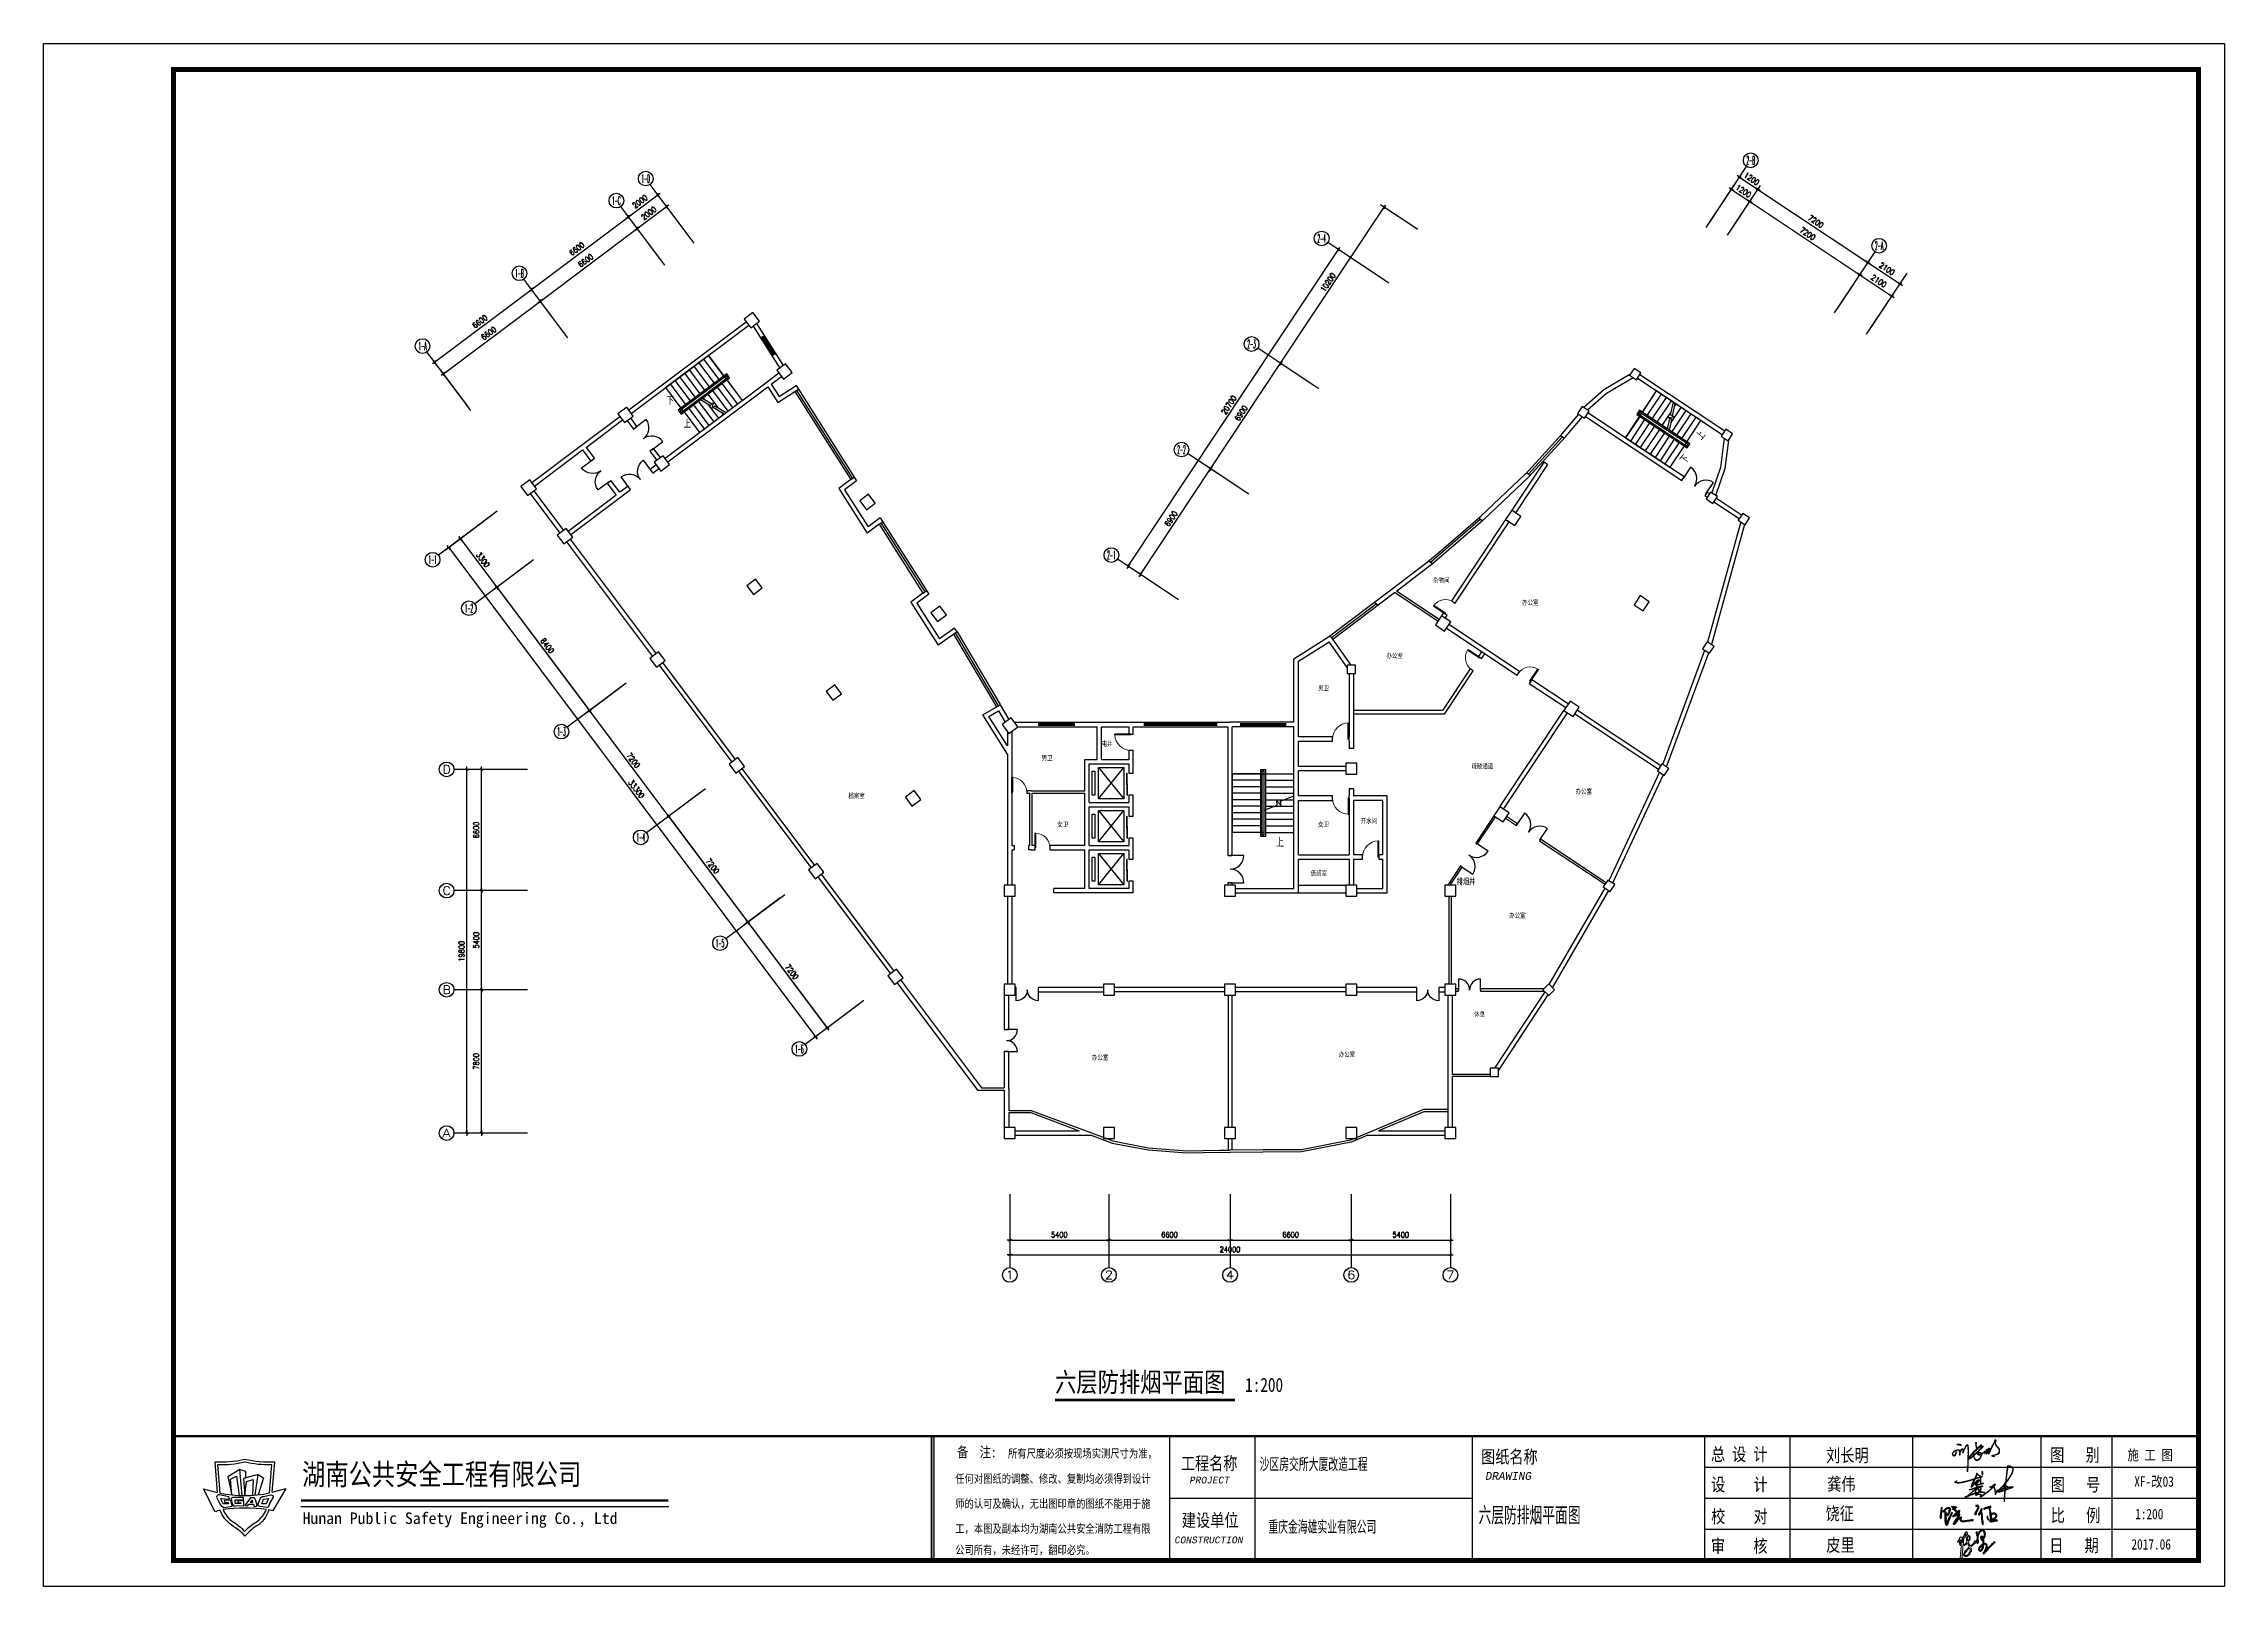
# Model space of a CAD drawing. Extents: x -149393 to 1177518, y -366685 to 296590.
# Drawn here: x 901975 to 1020775, y 212582 to 296590 of the extents above; entities that cross this region are included whole.
import ezdxf
from ezdxf.enums import TextEntityAlignment as Align

# ---------------------------------------------------------------- set-up
doc = ezdxf.new("R2010")
doc.units = 0
doc.header["$LTSCALE"] = 1000
doc.header["$MEASUREMENT"] = 0
doc.layers.get('0').update_dxf_attribs({"linetype": 'CONTINUOUS'})
doc.layers.get('Defpoints').update_dxf_attribs({"linetype": 'CONTINUOUS'})
doc.layers.add('000000000框', color=7, linetype='CONTINUOUS', lineweight=18)
for name, color, linetype in [('ABDE_DENG', 4, 'CONTINUOUS'), ('AXIS', 3, 'CONTINUOUS'), ('AXIS_TEXT', 7, 'CONTINUOUS'), ('COLUMN', 9, 'CONTINUOUS'), ('LAYER6', 6, 'CONTINUOUS'), ('LAYER8', 8, 'CONTINUOUS'), ('PUB_TITLE', 253, 'CONTINUOUS'), ('STAIR', 2, 'CONTINUOUS'), ('TEL_SYMB', 3, 'CONTINUOUS'), ('TEL_TEXT', 7, 'CONTINUOUS'), ('TH_TEXT', 7, 'CONTINUOUS'), ('WALL', 9, 'CONTINUOUS'), ('WALL-MOVE', 6, 'CONTINUOUS'), ('WINDOW', 4, 'CONTINUOUS'), ('图层3', 250, 'CONTINUOUS'), ('标注', 1, 'CONTINUOUS')]:
    doc.layers.add(name, color=color, linetype=linetype)
doc.styles.add('-黑体', font='simhei.ttf', dxfattribs={"width": 0.8})
doc.styles.add('_TCH_AXIS', font='COMPLEX', dxfattribs={"bigfont": 'GBCBIG'})
doc.styles.add('_TCH_DIM', font='SIMPLEX', dxfattribs={"bigfont": 'GBCBIG'})
doc.styles.add('_TCH_DIM_T3', font='SIMPLEX', dxfattribs={"width": 0.705882, "bigfont": 'GBCBIG'})
doc.styles.add('_TEL_DIM', font='', dxfattribs={"width": 0.8, "height": 3.5})
doc.styles.add('BAO', font='simhei.ttf', dxfattribs={"height": 20})
doc.styles.add('COMPLEX', font='COMPLEX')
doc.styles.add('DIM_FONT', font='SIMPLEX.shx', dxfattribs={"width": 0.8})
doc.styles.add('Romans', font='romans.shx', dxfattribs={"height": 150})
doc.styles.get("Standard").update_dxf_attribs({"font": 'gbenor.shx', "bigfont": 'gbcbig.shx'})
doc.styles.add('图框字体', font='', dxfattribs={"width": 0.6})
doc.styles.add('宋体', font='')
doc.styles.get('_TEL_DIM').set_extended_font_data('SimSun')
doc.styles.get('图框字体').set_extended_font_data('SimSun')
doc.styles.get('宋体').set_extended_font_data('SimSun')
doc.dimstyles.new('_TCH_ARCH&&100', dxfattribs={"dimtxt": 297.5, "dimasz": 100, "dimexe": 250, "dimexo": 300, "dimgap": 126.25, "dimtad": 1, "dimdec": 0, "dimzin": 0, "dimdsep": 46, "dimtxsty": '_TCH_DIM_T3', "dimblk": 'ARCHTICK', "dimcen": 0.09, "dimclrt": 7, "dimazin": 2, "dimtfac": 1, "dimtdec": 0, "dimtix": 1, "dimtmove": 2, "dimatfit": 3, "dimfxl": 1, "dimtolj": 1, "dimtzin": 0, "dimarcsym": 0})
doc.dimstyles.new('DIMN', dxfattribs={"dimtxt": 300, "dimasz": 1, "dimexe": 250, "dimexo": 300, "dimgap": 150, "dimtad": 1, "dimdec": 0, "dimdsep": 46, "dimtxsty": 'DIM_FONT', "dimblk": '_DIMX', "dimcen": 2.5, "dimclrt": 7, "dimadec": 0, "dimazin": 0, "dimtfac": 1, "dimtdec": 0, "dimtix": 1, "dimtmove": 2, "dimatfit": 3, "dimldrblk": '_DIMX', "dimfxl": 1, "dimtolj": 1, "dimarcsym": 0})
pattern_1 = [(45, (0, 0), (-0.44194173824, 0.44194173824), [])]
pattern_2 = [(45, (0, 0), (-2.24506403027, 2.24506403027), [])]

# ---------------------------------------------------------------- blocks, each defined once
blk = doc.blocks.new('asdfasd')
h = blk.add_hatch(color=256)
h.paths.add_polyline_path([(554955, -13439), (554954, -13411), (554952, -13393), (554947, -13384), (554935, -13370), (554915, -13362), (554904, -13358), (554883, -13351), (554887, -13326), (554886, -13311), (554875, -13288), (554872, -13279), (554860, -13275), (554853, -13280), (554826, -13307), (554816, -13326), (554808, -13363), (554803, -13382), (554797, -13392), (554781, -13404), (554769, -13410), (554763, -13413), (554751, -13419), (554745, -13408), (554738, -13402), (554725, -13400), (554707, -13416), (554700, -13429), (554695, -13453), (554675, -13476), (554665, -13489), (554650, -13517), (554656, -13524), (554665, -13525), (554673, -13520), (554674, -13514), (554682, -13510), (554688, -13513), (554696, -13548), (554702, -13566), (554718, -13599), (554724, -13599), (554727, -13599), (554733, -13599), (554742, -13615), (554743, -13627), (554736, -13644), (554730, -13689), (554730, -13712), (554733, -13757), (554730, -13757), (554728, -13757), (554725, -13757), (554725, -13799), (554725, -13820), (554725, -13862), (554722, -13862), (554721, -13862), (554718, -13862), (554718, -13898), (554718, -13916), (554718, -13952), (554710, -13956), (554708, -13967), (554714, -13974), (554720, -13980), (554723, -13983), (554729, -13989), (554736, -13982), (554740, -13978), (554748, -13970), (554749, -13938), (554753, -13922), (554763, -13892), (554763, -13856), (554763, -13838), (554763, -13802), (554766, -13802), (554767, -13802), (554770, -13802), (554770, -13769), (554770, -13752), (554770, -13719), (554773, -13719), (554775, -13719), (554778, -13719), (554778, -13677), (554778, -13656), (554778, -13614), (554819, -13602), (554840, -13590), (554871, -13562), (554883, -13557), (554893, -13560), (554901, -13569), (554907, -13587), (554913, -13596), (554928, -13607), (554930, -13621), (554929, -13630), (554924, -13644), (554888, -13680), (554870, -13698), (554834, -13734), (554816, -13763), (554808, -13778), (554793, -13809), (554789, -13822), (554791, -13832), (554800, -13843), (554813, -13849), (554819, -13853), (554830, -13862), (554854, -13865), (554869, -13862), (554890, -13850), (554914, -13836), (554925, -13827), (554943, -13805), (554956, -13776), (554963, -13761), (554980, -13734), (554981, -13701), (554979, -13683), (554969, -13652), (554972, -13630), (554980, -13618), (554999, -13607), (555034, -13576), (555052, -13560), (555085, -13528), (555085, -13514), (555085, -13508), (555085, -13494), (555077, -13490), (555067, -13493), (555063, -13502), (555032, -13546), (555012, -13567), (554969, -13599), (554956, -13601), (554945, -13596), (554939, -13584), (554924, -13562), (554917, -13550), (554909, -13524), (554919, -13505), (554925, -13495), (554939, -13479), (554951, -13454)])
h.paths.add_polyline_path([(554755, -13456), (554763, -13451), (554766, -13446), (554770, -13438), (554776, -13437), (554782, -13443), (554781, -13449), (554779, -13476), (554778, -13489), (554778, -13517), (554771, -13523), (554765, -13525), (554755, -13524), (554755, -13497), (554755, -13483)], flags=16)
h.paths.add_polyline_path([(554719, -13476), (554733, -13479), (554738, -13518), (554739, -13537), (554740, -13577), (554736, -13577), (554733, -13577), (554729, -13577), (554719, -13564), (554716, -13555), (554714, -13539), (554718, -13524), (554716, -13514), (554706, -13502), (554706, -13488)], flags=16)
h.paths.add_polyline_path([(554805, -13456), (554811, -13426), (554811, -13416), (554816, -13408), (554826, -13404), (554837, -13395), (554847, -13393), (554860, -13396), (554864, -13449), (554867, -13476), (554875, -13528), (554865, -13538), (554859, -13544), (554849, -13554), (554828, -13571), (554812, -13576), (554785, -13577), (554792, -13547), (554794, -13532), (554796, -13502), (554802, -13471)], flags=16)
h.paths.add_polyline_path([(554834, -13366), (554831, -13354), (554833, -13346), (554841, -13336), (554845, -13329), (554853, -13326), (554860, -13329), (554858, -13338), (554858, -13342), (554856, -13351), (554856, -13362), (554851, -13370), (554841, -13374), (554838, -13371), (554837, -13369)], flags=16)
h.paths.add_polyline_path([(554890, -13428), (554890, -13389), (554894, -13390), (554898, -13386), (554898, -13381), (554912, -13383), (554920, -13388), (554928, -13400), (554928, -13436), (554924, -13454), (554909, -13486), (554901, -13486), (554898, -13486), (554890, -13486), (554890, -13447)], flags=16)
h.paths.add_polyline_path([(554906, -13687), (554918, -13678), (554943, -13670), (554953, -13694), (554955, -13709), (554950, -13734), (554941, -13752), (554937, -13761), (554928, -13779), (554916, -13803), (554906, -13814), (554883, -13828), (554864, -13838), (554852, -13840), (554830, -13839), (554831, -13836), (554829, -13833), (554826, -13832), (554821, -13811), (554822, -13799), (554830, -13779), (554858, -13755), (554871, -13740), (554890, -13708)], flags=16)
h = blk.add_hatch(color=256)
h.paths.add_polyline_path([(555164, -13335), (555173, -13316), (555190, -13276), (555200, -13278), (555208, -13274), (555213, -13265), (555220, -13264), (555224, -13261), (555228, -13254), (555246, -13251), (555257, -13253), (555273, -13261), (555272, -13278), (555276, -13288), (555288, -13299), (555288, -13338), (555287, -13358), (555280, -13396), (555275, -13404), (555265, -13405), (555258, -13400), (555248, -13383), (555233, -13375), (555213, -13378), (555200, -13404), (555197, -13420), (555202, -13449), (555210, -13470), (555221, -13480), (555243, -13486), (555246, -13488), (555247, -13489), (555250, -13490), (555250, -13520), (555250, -13535), (555250, -13565), (555211, -13597), (555192, -13616), (555160, -13655), (555149, -13675), (555147, -13689), (555149, -13712), (555163, -13723), (555170, -13729), (555183, -13742), (555198, -13742), (555207, -13739), (555220, -13730), (555244, -13706), (555254, -13691), (555265, -13659), (555271, -13626), (555274, -13610), (555280, -13577), (555289, -13575), (555294, -13574), (555303, -13573), (555312, -13572), (555317, -13573), (555325, -13577), (555330, -13591), (555330, -13599), (555329, -13614), (555314, -13673), (555303, -13702), (555277, -13757), (555270, -13766), (555266, -13771), (555258, -13779), (555258, -13788), (555258, -13793), (555258, -13802), (555267, -13804), (555273, -13803), (555280, -13798), (555312, -13766), (555328, -13751), (555359, -13719), (555377, -13695), (555386, -13683), (555404, -13659), (555439, -13625), (555456, -13607), (555490, -13573), (555508, -13569), (555518, -13557), (555520, -13539), (555530, -13541), (555538, -13537), (555543, -13528), (555539, -13520), (555533, -13516), (555524, -13517), (555508, -13536), (555498, -13545), (555475, -13558), (555432, -13601), (555410, -13623), (555367, -13667), (555352, -13688), (555344, -13698), (555329, -13719), (555325, -13685), (555332, -13662), (555355, -13637), (555358, -13611), (555356, -13597), (555348, -13573), (555335, -13563), (555329, -13558), (555318, -13547), (555303, -13547), (555295, -13547), (555280, -13547), (555275, -13511), (555274, -13492), (555277, -13456), (555288, -13429), (555295, -13415), (555310, -13389), (555312, -13362), (555313, -13348), (555314, -13321), (555310, -13297), (555307, -13285), (555299, -13261), (555288, -13244), (555281, -13237), (555265, -13224), (555234, -13226), (555216, -13232), (555190, -13250), (555167, -13271), (555157, -13285), (555145, -13314), (555136, -13315), (555130, -13313), (555123, -13306), (555125, -13293), (555114, -13280), (555100, -13280), (555091, -13285), (555089, -13299), (555096, -13306), (555098, -13314), (555101, -13318), (555108, -13321), (555102, -13342), (555104, -13356), (555115, -13374), (555115, -13410), (555115, -13428), (555115, -13464), (555105, -13470), (555103, -13486), (555111, -13494), (555109, -13516), (555109, -13528), (555115, -13550), (555117, -13557), (555124, -13561), (555130, -13558), (555134, -13549), (555138, -13545), (555145, -13539), (555149, -13521), (555149, -13512), (555149, -13494), (555143, -13446), (555142, -13422), (555145, -13374)])
h.paths.add_polyline_path([(555220, -13411), (555226, -13411), (555229, -13411), (555235, -13411), (555244, -13428), (555246, -13438), (555243, -13456), (555237, -13456), (555234, -13456), (555228, -13456), (555222, -13439), (555220, -13430)], flags=16)
h.paths.add_polyline_path([(555239, -13607), (555245, -13609), (555247, -13614), (555244, -13629), (555243, -13636), (555243, -13652), (555233, -13665), (555229, -13673), (555224, -13689), (555215, -13694), (555211, -13702), (555213, -13712), (555198, -13712), (555190, -13712), (555175, -13712), (555175, -13697), (555175, -13689), (555175, -13674), (555199, -13649), (555211, -13636), (555235, -13610)], flags=16)
for p, q in [((554675, -13476), (554665, -13489)), ((554695, -13453), (554675, -13476)), ((554700, -13429), (554695, -13453)), ((554707, -13416), (554700, -13429)), ((554719, -13476), (554706, -13488)), ((554725, -13400), (554707, -13416)), ((554733, -13479), (554719, -13476)), ((554738, -13402), (554725, -13400)), ((554738, -13518), (554733, -13479)), ((554745, -13408), (554738, -13402)), ((554751, -13419), (554745, -13408)), ((554763, -13413), (554751, -13419)), ((554763, -13451), (554755, -13456)), ((554755, -13456), (554755, -13483)), ((554769, -13410), (554763, -13413)), ((554766, -13446), (554763, -13451)), ((554770, -13438), (554766, -13446)), ((554781, -13404), (554769, -13410)), ((554776, -13437), (554770, -13438)), ((554782, -13443), (554776, -13437)), ((554778, -13489), (554779, -13476)), ((554779, -13476), (554781, -13449)), ((554797, -13392), (554781, -13404)), ((554781, -13449), (554782, -13443)), ((554802, -13471), (554796, -13502)), ((554803, -13382), (554797, -13392)), ((554805, -13456), (554802, -13471)), ((554808, -13363), (554803, -13382)), ((554811, -13426), (554805, -13456)), ((554816, -13326), (554808, -13363)), ((554816, -13408), (554811, -13416)), ((554811, -13416), (554811, -13426)), ((554826, -13307), (554816, -13326)), ((554826, -13404), (554816, -13408)), ((554853, -13280), (554826, -13307)), ((554837, -13395), (554826, -13404)), ((554833, -13346), (554831, -13354)), ((554831, -13354), (554834, -13366)), ((554841, -13336), (554833, -13346)), ((554834, -13366), (554837, -13369)), ((554837, -13369), (554838, -13371)), ((554847, -13393), (554837, -13395)), ((554838, -13371), (554841, -13374)), ((554845, -13329), (554841, -13336)), ((554841, -13374), (554851, -13370)), ((554853, -13326), (554845, -13329)), ((554860, -13396), (554847, -13393)), ((554851, -13370), (554856, -13362)), ((554860, -13275), (554853, -13280)), ((554860, -13329), (554853, -13326)), ((554856, -13351), (554858, -13342)), ((554856, -13362), (554856, -13351)), ((554858, -13338), (554860, -13329)), ((554858, -13342), (554858, -13338)), ((554872, -13279), (554860, -13275)), ((554864, -13449), (554860, -13396)), ((554867, -13476), (554864, -13449)), ((554875, -13528), (554867, -13476)), ((554875, -13288), (554872, -13279)), ((554886, -13311), (554875, -13288)), ((554883, -13351), (554887, -13326)), ((554904, -13358), (554883, -13351)), ((554887, -13326), (554886, -13311)), ((554894, -13390), (554890, -13389)), ((554890, -13389), (554890, -13428)), ((554890, -13428), (554890, -13447)), ((554890, -13447), (554890, -13486)), ((554898, -13386), (554894, -13390)), ((554912, -13383), (554898, -13381)), ((554898, -13381), (554898, -13386)), ((554915, -13362), (554904, -13358)), ((554909, -13486), (554924, -13454)), ((554920, -13388), (554912, -13383)), ((554935, -13370), (554915, -13362)), ((554928, -13400), (554920, -13388)), ((554924, -13454), (554928, -13436)), ((554925, -13495), (554939, -13479)), ((554928, -13436), (554928, -13400)), ((554947, -13384), (554935, -13370)), ((554939, -13479), (554951, -13454)), ((554952, -13393), (554947, -13384)), ((554951, -13454), (554955, -13439)), ((554954, -13411), (554952, -13393)), ((554955, -13439), (554954, -13411)), ((555091, -13285), (555089, -13299)), ((555089, -13299), (555096, -13306)), ((555100, -13280), (555091, -13285)), ((555096, -13306), (555098, -13314)), ((555098, -13314), (555101, -13318)), ((555114, -13280), (555100, -13280)), ((555101, -13318), (555108, -13321)), ((555108, -13321), (555102, -13342)), ((555102, -13342), (555104, -13356)), ((555105, -13470), (555103, -13486)), ((555104, -13356), (555115, -13374)), ((555115, -13464), (555105, -13470)), ((555125, -13293), (555114, -13280)), ((555115, -13374), (555115, -13410)), ((555115, -13410), (555115, -13428)), ((555115, -13428), (555115, -13464)), ((555123, -13306), (555125, -13293)), ((555130, -13313), (555123, -13306)), ((555136, -13315), (555130, -13313)), ((555145, -13314), (555136, -13315)), ((555142, -13422), (555145, -13374)), ((555143, -13446), (555142, -13422)), ((555149, -13494), (555143, -13446)), ((555157, -13285), (555145, -13314)), ((555145, -13374), (555164, -13335)), ((555167, -13271), (555157, -13285)), ((555164, -13335), (555173, -13316)), ((555190, -13250), (555167, -13271)), ((555173, -13316), (555190, -13276)), ((555216, -13232), (555190, -13250)), ((555190, -13276), (555200, -13278)), ((555200, -13404), (555197, -13420)), ((555197, -13420), (555202, -13449)), ((555200, -13278), (555208, -13274)), ((555213, -13378), (555200, -13404)), ((555202, -13449), (555210, -13470)), ((555208, -13274), (555213, -13265)), ((555210, -13470), (555221, -13480)), ((555213, -13265), (555220, -13264)), ((555233, -13375), (555213, -13378)), ((555234, -13226), (555216, -13232)), ((555220, -13264), (555224, -13261)), ((555226, -13411), (555220, -13411)), ((555220, -13411), (555220, -13430)), ((555220, -13430), (555222, -13439)), ((555221, -13480), (555243, -13486)), ((555222, -13439), (555228, -13456)), ((555224, -13261), (555228, -13254)), ((555229, -13411), (555226, -13411)), ((555228, -13254), (555246, -13251)), ((555228, -13456), (555234, -13456)), ((555235, -13411), (555229, -13411)), ((555248, -13383), (555233, -13375)), ((555265, -13224), (555234, -13226)), ((555234, -13456), (555237, -13456)), ((555244, -13428), (555235, -13411)), ((555237, -13456), (555243, -13456)), ((555243, -13456), (555246, -13438)), ((555246, -13438), (555244, -13428)), ((555246, -13251), (555257, -13253)), ((555258, -13400), (555248, -13383)), ((555257, -13253), (555273, -13261)), ((555265, -13405), (555258, -13400)), ((555281, -13237), (555265, -13224)), ((555275, -13404), (555265, -13405)), ((555273, -13261), (555272, -13278)), ((555272, -13278), (555276, -13288)), ((555274, -13492), (555277, -13456)), ((555280, -13396), (555275, -13404)), ((555276, -13288), (555288, -13299)), ((555277, -13456), (555288, -13429)), ((555287, -13358), (555280, -13396)), ((555288, -13244), (555281, -13237)), ((555288, -13338), (555287, -13358)), ((555299, -13261), (555288, -13244)), ((555288, -13299), (555288, -13338)), ((555288, -13429), (555295, -13415)), ((555295, -13415), (555310, -13389)), ((555307, -13285), (555299, -13261)), ((555310, -13297), (555307, -13285)), ((555314, -13321), (555310, -13297)), ((555310, -13389), (555312, -13362)), ((555312, -13362), (555313, -13348)), ((555313, -13348), (555314, -13321)), ((554665, -13489), (554650, -13517)), ((554650, -13517), (554656, -13524)), ((554656, -13524), (554665, -13525)), ((554665, -13525), (554673, -13520)), ((554673, -13520), (554674, -13514)), ((554674, -13514), (554682, -13510)), ((554682, -13510), (554688, -13513)), ((554688, -13513), (554696, -13548)), ((554696, -13548), (554702, -13566)), ((554702, -13566), (554718, -13599)), ((554706, -13488), (554706, -13502)), ((554706, -13502), (554716, -13514)), ((554710, -13956), (554708, -13967)), ((554708, -13967), (554714, -13974)), ((554718, -13952), (554710, -13956)), ((554718, -13524), (554714, -13539)), ((554714, -13539), (554716, -13555)), ((554714, -13974), (554720, -13980)), ((554716, -13514), (554718, -13524)), ((554716, -13555), (554719, -13564)), ((554718, -13599), (554724, -13599)), ((554721, -13862), (554718, -13862)), ((554718, -13862), (554718, -13898)), ((554718, -13898), (554718, -13916)), ((554718, -13916), (554718, -13952)), ((554719, -13564), (554729, -13577)), ((554720, -13980), (554723, -13983)), ((554722, -13862), (554721, -13862)), ((554725, -13862), (554722, -13862)), ((554723, -13983), (554729, -13989)), ((554724, -13599), (554727, -13599)), ((554728, -13757), (554725, -13757)), ((554725, -13757), (554725, -13799)), ((554725, -13799), (554725, -13820)), ((554725, -13820), (554725, -13862)), ((554727, -13599), (554733, -13599)), ((554730, -13757), (554728, -13757)), ((554729, -13577), (554733, -13577)), ((554729, -13989), (554736, -13982)), ((554736, -13644), (554730, -13689)), ((554730, -13689), (554730, -13712)), ((554730, -13712), (554733, -13757)), ((554733, -13757), (554730, -13757)), ((554733, -13577), (554736, -13577)), ((554733, -13599), (554742, -13615)), ((554736, -13577), (554740, -13577)), ((554743, -13627), (554736, -13644)), ((554736, -13982), (554740, -13978)), ((554739, -13537), (554738, -13518)), ((554740, -13577), (554739, -13537)), ((554740, -13978), (554748, -13970)), ((554742, -13615), (554743, -13627)), ((554748, -13970), (554749, -13938)), ((554749, -13938), (554753, -13922)), ((554753, -13922), (554763, -13892)), ((554755, -13483), (554755, -13497)), ((554755, -13497), (554755, -13524)), ((554755, -13524), (554765, -13525)), ((554763, -13838), (554763, -13802)), ((554763, -13802), (554766, -13802)), ((554763, -13856), (554763, -13838)), ((554763, -13892), (554763, -13856)), ((554765, -13525), (554771, -13523)), ((554766, -13802), (554767, -13802)), ((554767, -13802), (554770, -13802)), ((554770, -13752), (554770, -13719)), ((554770, -13719), (554773, -13719)), ((554770, -13769), (554770, -13752)), ((554770, -13802), (554770, -13769)), ((554771, -13523), (554778, -13517)), ((554773, -13719), (554775, -13719)), ((554775, -13719), (554778, -13719)), ((554778, -13517), (554778, -13489)), ((554778, -13614), (554819, -13602)), ((554778, -13656), (554778, -13614)), ((554778, -13677), (554778, -13656)), ((554778, -13719), (554778, -13677)), ((554792, -13547), (554785, -13577)), ((554785, -13577), (554812, -13576)), ((554793, -13809), (554789, -13822)), ((554789, -13822), (554791, -13832)), ((554791, -13832), (554800, -13843)), ((554794, -13532), (554792, -13547)), ((554808, -13778), (554793, -13809)), ((554796, -13502), (554794, -13532)), ((554800, -13843), (554813, -13849)), ((554816, -13763), (554808, -13778)), ((554812, -13576), (554828, -13571)), ((554813, -13849), (554819, -13853)), ((554834, -13734), (554816, -13763)), ((554819, -13602), (554840, -13590)), ((554819, -13853), (554830, -13862)), ((554822, -13799), (554821, -13811)), ((554821, -13811), (554826, -13832)), ((554830, -13779), (554822, -13799)), ((554826, -13832), (554829, -13833)), ((554828, -13571), (554849, -13554)), ((554829, -13833), (554831, -13836)), ((554858, -13755), (554830, -13779)), ((554831, -13836), (554830, -13839)), ((554830, -13839), (554852, -13840)), ((554830, -13862), (554854, -13865)), ((554870, -13698), (554834, -13734)), ((554840, -13590), (554871, -13562)), ((554849, -13554), (554859, -13544)), ((554852, -13840), (554864, -13838)), ((554854, -13865), (554869, -13862)), ((554871, -13740), (554858, -13755)), ((554859, -13544), (554865, -13538)), ((554864, -13838), (554883, -13828)), ((554865, -13538), (554875, -13528)), ((554869, -13862), (554890, -13850)), ((554888, -13680), (554870, -13698)), ((554871, -13562), (554883, -13557)), ((554890, -13708), (554871, -13740)), ((554883, -13557), (554893, -13560)), ((554883, -13828), (554906, -13814)), ((554924, -13644), (554888, -13680)), ((554890, -13486), (554898, -13486)), ((554906, -13687), (554890, -13708)), ((554890, -13850), (554914, -13836)), ((554893, -13560), (554901, -13569)), ((554898, -13486), (554901, -13486)), ((554901, -13486), (554909, -13486)), ((554901, -13569), (554907, -13587)), ((554918, -13678), (554906, -13687)), ((554906, -13814), (554916, -13803)), ((554907, -13587), (554913, -13596)), ((554909, -13524), (554919, -13505)), ((554917, -13550), (554909, -13524)), ((554913, -13596), (554928, -13607)), ((554914, -13836), (554925, -13827)), ((554916, -13803), (554928, -13779)), ((554924, -13562), (554917, -13550)), ((554943, -13670), (554918, -13678)), ((554919, -13505), (554925, -13495)), ((554939, -13584), (554924, -13562)), ((554929, -13630), (554924, -13644)), ((554925, -13827), (554943, -13805)), ((554928, -13607), (554930, -13621)), ((554928, -13779), (554937, -13761)), ((554930, -13621), (554929, -13630)), ((554937, -13761), (554941, -13752)), ((554945, -13596), (554939, -13584)), ((554941, -13752), (554950, -13734)), ((554953, -13694), (554943, -13670)), ((554943, -13805), (554956, -13776)), ((554956, -13601), (554945, -13596)), ((554950, -13734), (554955, -13709)), ((554955, -13709), (554953, -13694)), ((554969, -13599), (554956, -13601)), ((554956, -13776), (554963, -13761)), ((554963, -13761), (554980, -13734)), ((555012, -13567), (554969, -13599)), ((554969, -13652), (554972, -13630)), ((554979, -13683), (554969, -13652)), ((554972, -13630), (554980, -13618)), ((554981, -13701), (554979, -13683)), ((554980, -13618), (554999, -13607)), ((554980, -13734), (554981, -13701)), ((554999, -13607), (555034, -13576)), ((555032, -13546), (555012, -13567)), ((555063, -13502), (555032, -13546)), ((555034, -13576), (555052, -13560)), ((555052, -13560), (555085, -13528)), ((555067, -13493), (555063, -13502)), ((555077, -13490), (555067, -13493)), ((555085, -13494), (555077, -13490)), ((555085, -13508), (555085, -13494)), ((555085, -13514), (555085, -13508)), ((555085, -13528), (555085, -13514)), ((555103, -13486), (555111, -13494)), ((555111, -13494), (555109, -13516)), ((555109, -13516), (555109, -13528)), ((555109, -13528), (555115, -13550)), ((555115, -13550), (555117, -13557)), ((555117, -13557), (555124, -13561)), ((555124, -13561), (555130, -13558)), ((555130, -13558), (555134, -13549)), ((555134, -13549), (555138, -13545)), ((555138, -13545), (555145, -13539)), ((555145, -13539), (555149, -13521)), ((555149, -13675), (555147, -13689)), ((555147, -13689), (555149, -13712)), ((555149, -13512), (555149, -13494)), ((555149, -13521), (555149, -13512)), ((555160, -13655), (555149, -13675)), ((555149, -13712), (555163, -13723)), ((555192, -13616), (555160, -13655)), ((555163, -13723), (555170, -13729)), ((555170, -13729), (555183, -13742)), ((555199, -13649), (555175, -13674)), ((555175, -13674), (555175, -13689)), ((555175, -13689), (555175, -13697)), ((555175, -13697), (555175, -13712)), ((555175, -13712), (555190, -13712)), ((555183, -13742), (555198, -13742)), ((555190, -13712), (555198, -13712)), ((555211, -13597), (555192, -13616)), ((555198, -13712), (555213, -13712)), ((555198, -13742), (555207, -13739)), ((555211, -13636), (555199, -13649)), ((555207, -13739), (555220, -13730)), ((555250, -13565), (555211, -13597)), ((555235, -13610), (555211, -13636)), ((555211, -13702), (555215, -13694)), ((555213, -13712), (555211, -13702)), ((555215, -13694), (555224, -13689)), ((555220, -13730), (555244, -13706)), ((555224, -13689), (555229, -13673)), ((555229, -13673), (555233, -13665)), ((555233, -13665), (555243, -13652)), ((555239, -13607), (555235, -13610)), ((555245, -13609), (555239, -13607)), ((555243, -13486), (555246, -13488)), ((555243, -13636), (555244, -13629)), ((555243, -13652), (555243, -13636)), ((555244, -13629), (555247, -13614)), ((555244, -13706), (555254, -13691)), ((555247, -13614), (555245, -13609)), ((555246, -13488), (555247, -13489)), ((555247, -13489), (555250, -13490)), ((555250, -13490), (555250, -13520)), ((555250, -13520), (555250, -13535)), ((555250, -13535), (555250, -13565)), ((555254, -13691), (555265, -13659)), ((555266, -13771), (555258, -13779)), ((555258, -13779), (555258, -13788)), ((555258, -13788), (555258, -13793)), ((555258, -13793), (555258, -13802)), ((555258, -13802), (555267, -13804)), ((555265, -13659), (555271, -13626)), ((555270, -13766), (555266, -13771)), ((555267, -13804), (555273, -13803)), ((555277, -13757), (555270, -13766)), ((555271, -13626), (555274, -13610)), ((555273, -13803), (555280, -13798)), ((555275, -13511), (555274, -13492)), ((555274, -13610), (555280, -13577)), ((555280, -13547), (555275, -13511)), ((555303, -13702), (555277, -13757)), ((555295, -13547), (555280, -13547)), ((555280, -13577), (555289, -13575)), ((555280, -13798), (555312, -13766)), ((555289, -13575), (555294, -13574)), ((555294, -13574), (555303, -13573)), ((555303, -13547), (555295, -13547)), ((555318, -13547), (555303, -13547)), ((555303, -13573), (555312, -13572)), ((555314, -13673), (555303, -13702)), ((555312, -13572), (555317, -13573)), ((555312, -13766), (555328, -13751)), ((555329, -13614), (555314, -13673)), ((555317, -13573), (555325, -13577)), ((555329, -13558), (555318, -13547)), ((555325, -13577), (555330, -13591)), ((555325, -13685), (555332, -13662)), ((555329, -13719), (555325, -13685)), ((555328, -13751), (555359, -13719)), ((555335, -13563), (555329, -13558)), ((555330, -13599), (555329, -13614)), ((555344, -13698), (555329, -13719)), ((555330, -13591), (555330, -13599)), ((555332, -13662), (555355, -13637)), ((555348, -13573), (555335, -13563)), ((555352, -13688), (555344, -13698)), ((555356, -13597), (555348, -13573)), ((555367, -13667), (555352, -13688)), ((555355, -13637), (555358, -13611)), ((555358, -13611), (555356, -13597)), ((555359, -13719), (555377, -13695)), ((555410, -13623), (555367, -13667)), ((555377, -13695), (555386, -13683)), ((555386, -13683), (555404, -13659)), ((555404, -13659), (555439, -13625)), ((555432, -13601), (555410, -13623)), ((555475, -13558), (555432, -13601)), ((555439, -13625), (555456, -13607)), ((555456, -13607), (555490, -13573)), ((555498, -13545), (555475, -13558)), ((555490, -13573), (555508, -13569)), ((555508, -13536), (555498, -13545)), ((555524, -13517), (555508, -13536)), ((555508, -13569), (555518, -13557)), ((555518, -13557), (555520, -13539)), ((555520, -13539), (555530, -13541)), ((555533, -13516), (555524, -13517)), ((555530, -13541), (555538, -13537)), ((555539, -13520), (555533, -13516)), ((555538, -13537), (555543, -13528)), ((555543, -13528), (555539, -13520))]:
    blk.add_line(p, q)
blk = doc.blocks.new('sdfg567')
at = {"layer": '000000000框', "ltscale": 5}
for points in [[(691893, -46194), (691893, -46193), (691895, -46192), (691895, -46190), (691895, -46189), (691896, -46188), (691894, -46188), (691893, -46188), (691892, -46189), (691890, -46193), (691888, -46195), (691886, -46199), (691886, -46202), (691886, -46204), (691884, -46206), (691883, -46208), (691882, -46209), (691880, -46211), (691877, -46211), (691875, -46211), (691872, -46210), (691871, -46208), (691870, -46207), (691869, -46204), (691869, -46201), (691869, -46199), (691871, -46196), (691874, -46191), (691876, -46189), (691881, -46186), (691884, -46184), (691886, -46183), (691888, -46181), (691891, -46181), (691893, -46181), (691895, -46179), (691899, -46178), (691901, -46179), (691904, -46180), (691907, -46181), (691909, -46183), (691910, -46185), (691912, -46189), (691913, -46192), (691912, -46197), (691911, -46201), (691911, -46204), (691911, -46208), (691912, -46209), (691913, -46209), (691914, -46209), (691914, -46208), (691915, -46208), (691916, -46208), (691916, -46204), (691916, -46202), (691916, -46197), (691918, -46189), (691919, -46185), (691923, -46178), (691924, -46176), (691926, -46174), (691928, -46173), (691929, -46174), (691930, -46175), (691931, -46176), (691932, -46176), (691932, -46177), (691931, -46177), (691932, -46181), (691932, -46183), (691933, -46186), (691932, -46189), (691932, -46191), (691931, -46194), (691932, -46195), (691933, -46195), (691934, -46195), (691935, -46193), (691936, -46192), (691937, -46191), (691937, -46189), (691937, -46187), (691938, -46185), (691940, -46181), (691938, -46179), (691937, -46179), (691936, -46179), (691935, -46179), (691935, -46177), (691935, -46175), (691933, -46173), (691932, -46172), (691932, -46171), (691930, -46170), (691929, -46170), (691927, -46170), (691925, -46171), (691923, -46173), (691922, -46174), (691920, -46176), (691919, -46180), (691918, -46182), (691916, -46185), (691916, -46186), (691915, -46186), (691914, -46186), (691912, -46182), (691911, -46180), (691908, -46178), (691906, -46177), (691906, -46177), (691904, -46176), (691900, -46176), (691898, -46176), (691894, -46176), (691887, -46179), (691884, -46180), (691878, -46185), (691876, -46186), (691875, -46187), (691873, -46189), (691873, -46189), (691873, -46190), (691873, -46190), (691872, -46190), (691872, -46190), (691871, -46190), (691869, -46194), (691868, -46196), (691866, -46199), (691865, -46202), (691866, -46205), (691867, -46208), (691869, -46211), (691870, -46213), (691874, -46214), (691876, -46215), (691878, -46216), (691880, -46215), (691882, -46214), (691883, -46213), (691885, -46212), (691886, -46208), (691887, -46206), (691890, -46202), (691890, -46200), (691890, -46198), (691891, -46196)], [(691917, -46145), (691917, -46146), (691917, -46147), (691918, -46148), (691919, -46148), (691920, -46148), (691921, -46148), (691921, -46146), (691921, -46145), (691920, -46143), (691918, -46143), (691916, -46143), (691915, -46141), (691907, -46141), (691904, -46141), (691896, -46141), (691896, -46142), (691896, -46143), (691896, -46144), (691902, -46144), (691905, -46144), (691911, -46144), (691913, -46146), (691915, -46146)], [(691963, -46145), (691962, -46144), (691961, -46143), (691959, -46144), (691956, -46145), (691955, -46146), (691953, -46149), (691952, -46151), (691951, -46152), (691949, -46154), (691946, -46161), (691944, -46165), (691940, -46172), (691940, -46174), (691940, -46175), (691938, -46176), (691938, -46177), (691938, -46178), (691938, -46179), (691940, -46181), (691940, -46180), (691941, -46178), (691943, -46173), (691947, -46166), (691949, -46162), (691952, -46155), (691955, -46152), (691956, -46151), (691958, -46147), (691960, -46147), (691960, -46147), (691962, -46147), (691962, -46150), (691963, -46152), (691964, -46155), (691964, -46163), (691964, -46167), (691964, -46174), (691964, -46174), (691965, -46174), (691965, -46174), (691965, -46181), (691965, -46184), (691965, -46190), (691964, -46191), (691963, -46193), (691964, -46194), (691965, -46200), (691965, -46204), (691965, -46210), (691965, -46210), (691964, -46210), (691964, -46210), (691964, -46228), (691964, -46237), (691964, -46254), (691964, -46254), (691963, -46254), (691963, -46254), (691963, -46264), (691963, -46269), (691963, -46278), (691963, -46278), (691962, -46278), (691962, -46278), (691962, -46282), (691962, -46284), (691962, -46288), (691961, -46294), (691960, -46297), (691959, -46302), (691959, -46307), (691959, -46309), (691959, -46314), (691960, -46314), (691960, -46315), (691960, -46315), (691961, -46314), (691962, -46314), (691963, -46313), (691963, -46309), (691963, -46307), (691963, -46303), (691964, -46300), (691964, -46298), (691965, -46295), (691965, -46290), (691965, -46288), (691965, -46283), (691965, -46283), (691966, -46283), (691966, -46283), (691966, -46276), (691966, -46272), (691966, -46265), (691966, -46265), (691967, -46265), (691967, -46265), (691967, -46256), (691967, -46251), (691967, -46241), (691969, -46239), (691969, -46237), (691967, -46234), (691966, -46231), (691966, -46228), (691968, -46225), (691968, -46200), (691968, -46187), (691968, -46162), (691968, -46162), (691967, -46162), (691967, -46162), (691967, -46158), (691967, -46156), (691967, -46152), (691966, -46149), (691965, -46148)], [(692006, -46209), (692007, -46208), (692011, -46206), (692014, -46202), (692015, -46201), (692019, -46199), (692026, -46192), (692029, -46188), (692036, -46182), (692037, -46181), (692037, -46181), (692038, -46181), (692045, -46173), (692049, -46170), (692057, -46162), (692058, -46160), (692059, -46158), (692061, -46157), (692061, -46155), (692061, -46154), (692060, -46152), (692058, -46153), (692056, -46153), (692054, -46153), (692051, -46154), (692049, -46154), (692047, -46157), (692048, -46158), (692049, -46158), (692050, -46158), (692052, -46156), (692054, -46155), (692057, -46155), (692055, -46158), (692055, -46159), (692053, -46162), (692052, -46162), (692052, -46162), (692051, -46163), (692041, -46173), (692035, -46178), (692025, -46189), (692024, -46189), (692024, -46189), (692023, -46190), (692019, -46194), (692016, -46196), (692012, -46201), (692009, -46202), (692008, -46203), (692005, -46206), (692004, -46206), (692004, -46206), (692003, -46206), (692003, -46205), (692003, -46204), (692002, -46204), (692002, -46200), (692002, -46198), (692002, -46193), (691998, -46199), (691999, -46204), (691999, -46206), (692000, -46211), (692001, -46216), (692003, -46221), (692004, -46224), (692005, -46229), (692006, -46232), (692007, -46233), (692008, -46235), (692011, -46238), (692012, -46239), (692014, -46242), (692017, -46243), (692019, -46243), (692022, -46244), (692026, -46244), (692028, -46243), (692031, -46241), (692035, -46238), (692037, -46236), (692040, -46233), (692041, -46230), (692042, -46229), (692044, -46227), (692044, -46226), (692044, -46225), (692045, -46224), (692048, -46220), (692049, -46218), (692051, -46214), (692052, -46210), (692052, -46207), (692052, -46202), (692049, -46206), (692048, -46211), (692047, -46214), (692045, -46218), (692042, -46225), (692039, -46228), (692034, -46234), (692031, -46237), (692029, -46238), (692025, -46240), (692022, -46240), (692020, -46240), (692016, -46239), (692013, -46236), (692011, -46234), (692009, -46230), (692007, -46224), (692005, -46220), (692004, -46213)]]:
    blk.add_hatch(color=256, dxfattribs=at).paths.add_polyline_path(points)
h = blk.add_hatch(color=256, dxfattribs=at)
h.paths.add_polyline_path([(692018, -46153), (692017, -46150), (692017, -46146), (692017, -46144), (692017, -46140), (692017, -46140), (692018, -46140), (692018, -46140), (692018, -46136), (692018, -46134), (692018, -46130), (692017, -46129), (692016, -46129), (692015, -46130), (692013, -46131), (692013, -46132), (692013, -46134), (692014, -46142), (692014, -46146), (692014, -46153), (692016, -46158), (692017, -46160), (692020, -46164), (692021, -46164), (692021, -46164), (692022, -46164), (692022, -46166), (692022, -46167), (692020, -46168), (692019, -46170), (692018, -46171), (692017, -46173), (692015, -46174), (692013, -46174), (692012, -46177), (692012, -46177), (692012, -46178), (692011, -46178), (692007, -46183), (692004, -46185), (691999, -46190), (691999, -46191), (691999, -46191), (691998, -46192), (691994, -46197), (691992, -46199), (691987, -46203), (691982, -46211), (691979, -46214), (691973, -46221), (691973, -46222), (691973, -46224), (691971, -46224), (691970, -46227), (691970, -46229), (691970, -46232), (691972, -46234), (691974, -46234), (691976, -46233), (691980, -46231), (691982, -46230), (691986, -46227), (691992, -46222), (691995, -46220), (692001, -46216), (692000, -46211), (691995, -46216), (691992, -46218), (691986, -46223), (691982, -46226), (691980, -46227), (691975, -46228), (691975, -46228), (691975, -46227), (691974, -46227), (691975, -46225), (691975, -46224), (691976, -46223), (691978, -46223), (691978, -46221), (691978, -46220), (691985, -46212), (691989, -46208), (691995, -46199), (691996, -46199), (691997, -46199), (691998, -46199), (692002, -46193), (692004, -46190), (692006, -46188), (692010, -46186), (692018, -46181), (692022, -46177), (692029, -46171), (692029, -46170), (692029, -46170), (692029, -46169), (692024, -46172), (692022, -46174), (692017, -46177), (692017, -46178), (692017, -46179), (692016, -46179), (692016, -46179), (692016, -46178), (692015, -46178), (692019, -46173), (692022, -46171), (692026, -46167), (692032, -46165), (692035, -46163), (692040, -46161), (692044, -46157), (692046, -46155), (692050, -46151), (692050, -46150), (692050, -46149), (692051, -46147), (692050, -46147), (692050, -46146), (692050, -46145), (692048, -46144), (692046, -46145), (692045, -46146), (692044, -46147), (692043, -46147), (692042, -46148), (692037, -46153), (692034, -46155), (692029, -46161), (692027, -46162), (692026, -46162), (692024, -46162), (692022, -46160), (692021, -46159), (692019, -46158), (692019, -46155)])
h.paths.add_polyline_path([(692036, -46157), (692040, -46154), (692042, -46152), (692045, -46149), (692045, -46148), (692046, -46148), (692047, -46149), (692045, -46153), (692043, -46154), (692040, -46157), (692039, -46158), (692038, -46159), (692036, -46158), (692036, -46158), (692036, -46157)], flags=16)
h = blk.add_hatch(color=256, dxfattribs=at)
h.paths.add_polyline_path([(692083, -46181), (692083, -46179), (692084, -46178), (692086, -46178), (692087, -46178), (692087, -46179), (692087, -46179), (692086, -46185), (692086, -46187), (692084, -46193), (692082, -46196), (692082, -46198), (692082, -46202), (692082, -46203), (692083, -46203), (692084, -46203), (692085, -46202), (692085, -46201), (692086, -46201), (692086, -46197), (692087, -46195), (692089, -46191), (692090, -46185), (692091, -46181), (692094, -46175), (692094, -46172), (692095, -46171), (692098, -46170), (692099, -46171), (692099, -46172), (692100, -46174), (692101, -46177), (692100, -46179), (692099, -46183), (692095, -46186), (692094, -46188), (692092, -46192), (692090, -46194), (692090, -46196), (692091, -46198), (692091, -46199), (692092, -46199), (692093, -46200), (692095, -46201), (692096, -46201), (692099, -46201), (692106, -46189), (692108, -46183), (692113, -46170), (692114, -46168), (692114, -46167), (692115, -46165), (692120, -46155), (692122, -46150), (692128, -46139), (692128, -46138), (692128, -46137), (692129, -46136), (692131, -46132), (692132, -46130), (692134, -46126), (692134, -46123), (692135, -46121), (692138, -46118), (692138, -46118), (692139, -46119), (692139, -46120), (692138, -46121), (692138, -46122), (692137, -46123), (692137, -46130), (692137, -46133), (692137, -46140), (692140, -46147), (692142, -46150), (692147, -46156), (692153, -46161), (692155, -46164), (692160, -46171), (692162, -46176), (692162, -46178), (692162, -46183), (692161, -46187), (692161, -46190), (692161, -46194), (692159, -46197), (692157, -46198), (692154, -46200), (692145, -46204), (692140, -46206), (692130, -46209), (692124, -46210), (692122, -46211), (692116, -46212), (692116, -46214), (692117, -46215), (692119, -46216), (692123, -46217), (692125, -46218), (692128, -46221), (692130, -46221), (692130, -46221), (692132, -46221), (692131, -46218), (692130, -46217), (692128, -46214), (692127, -46215), (692125, -46216), (692124, -46215), (692124, -46214), (692124, -46214), (692124, -46213), (692127, -46213), (692128, -46213), (692131, -46212), (692137, -46210), (692140, -46209), (692146, -46207), (692153, -46205), (692156, -46203), (692162, -46199), (692163, -46198), (692163, -46197), (692164, -46197), (692163, -46195), (692164, -46194), (692165, -46193), (692165, -46185), (692165, -46181), (692165, -46172), (692164, -46170), (692163, -46169), (692163, -46167), (692157, -46161), (692154, -46158), (692148, -46152), (692145, -46147), (692143, -46144), (692141, -46139), (692140, -46135), (692139, -46132), (692141, -46128), (692142, -46121), (692143, -46118, 0.178195), (692142, -46114, 0.204564), (692138, -46113, 0.155974), (692136, -46115), (692136, -46116), (692135, -46117), (692134, -46117), (692135, -46118), (692134, -46120), (692133, -46121), (692124, -46140), (692119, -46149), (692110, -46168), (692108, -46173), (692107, -46175), (692106, -46180), (692105, -46181), (692105, -46181), (692104, -46181), (692104, -46180), (692103, -46180), (692103, -46180), (692103, -46176), (692103, -46174), (692103, -46170), (692102, -46168), (692101, -46167), (692100, -46165), (692098, -46165), (692096, -46165), (692095, -46167), (692094, -46168), (692094, -46169), (692092, -46170), (692092, -46172), (692092, -46173), (692091, -46174), (692089, -46173), (692087, -46173), (692085, -46174), (692081, -46177), (692079, -46180), (692077, -46185), (692076, -46186), (692076, -46186), (692076, -46187), (692072, -46187), (692070, -46187), (692067, -46188), (692061, -46193), (692058, -46195), (692052, -46198), (692052, -46202), (692055, -46201), (692057, -46200), (692059, -46198), (692063, -46196), (692065, -46194), (692068, -46191), (692069, -46191), (692070, -46191), (692071, -46191), (692071, -46196), (692071, -46198), (692070, -46202), (692072, -46202), (692073, -46202), (692074, -46201), (692074, -46198), (692075, -46197), (692077, -46194), (692078, -46189), (692080, -46186)])
h.paths.add_polyline_path([(692095, -46192), (692096, -46190), (692097, -46189), (692098, -46189), (692100, -46189), (692099, -46191), (692098, -46192), (692098, -46193), (692097, -46194), (692095, -46195), (692094, -46194), (692095, -46192)], flags=16)
h = blk.add_hatch(color=256, dxfattribs=at)
h.paths.add_polyline_path([(692025, -46201), (692024, -46202), (692025, -46204), (692027, -46205), (692028, -46206), (692028, -46207), (692030, -46208), (692032, -46208), (692033, -46208), (692035, -46209), (692038, -46209), (692039, -46208), (692042, -46208), (692045, -46206), (692046, -46206), (692049, -46206), (692052, -46202), (692052, -46198), (692049, -46197), (692047, -46196), (692045, -46193), (692041, -46193), (692038, -46193), (692034, -46194), (692030, -46196), (692028, -46197)])
h.paths.add_polyline_path([(692030, -46200), (692032, -46198), (692035, -46197), (692038, -46196), (692040, -46196), (692044, -46196), (692046, -46197), (692047, -46198), (692048, -46201), (692046, -46202), (692045, -46203), (692043, -46204), (692039, -46205), (692036, -46206), (692032, -46205), (692031, -46204), (692030, -46204), (692029, -46203)], flags=16)
for p, q in [((691884, -46180), (691878, -46185)), ((691887, -46179), (691884, -46180)), ((691886, -46183), (691888, -46181)), ((691894, -46176), (691887, -46179)), ((691888, -46181), (691891, -46181)), ((691891, -46181), (691893, -46181)), ((691893, -46181), (691895, -46179)), ((691898, -46176), (691894, -46176)), ((691895, -46179), (691899, -46178)), ((691904, -46141), (691896, -46141)), ((691896, -46141), (691896, -46142)), ((691896, -46142), (691896, -46143)), ((691896, -46143), (691896, -46144)), ((691896, -46144), (691902, -46144)), ((691900, -46176), (691898, -46176)), ((691899, -46178), (691901, -46179)), ((691904, -46176), (691900, -46176)), ((691901, -46179), (691904, -46180)), ((691902, -46144), (691905, -46144)), ((691907, -46141), (691904, -46141)), ((691906, -46177), (691904, -46176)), ((691904, -46180), (691907, -46181)), ((691905, -46144), (691911, -46144)), ((691908, -46178), (691906, -46177)), ((691906, -46177), (691906, -46177)), ((691915, -46141), (691907, -46141)), ((691907, -46181), (691909, -46183)), ((691911, -46180), (691908, -46178)), ((691909, -46183), (691910, -46185)), ((691911, -46144), (691913, -46146)), ((691912, -46182), (691911, -46180)), ((691914, -46186), (691912, -46182)), ((691913, -46146), (691915, -46146)), ((691916, -46143), (691915, -46141)), ((691915, -46146), (691917, -46145)), ((691918, -46143), (691916, -46143)), ((691918, -46182), (691916, -46185)), ((691917, -46145), (691917, -46146)), ((691917, -46146), (691917, -46147)), ((691917, -46147), (691918, -46148)), ((691920, -46143), (691918, -46143)), ((691918, -46148), (691919, -46148)), ((691919, -46180), (691918, -46182)), ((691919, -46148), (691920, -46148)), ((691920, -46176), (691919, -46180)), ((691919, -46185), (691923, -46178)), ((691921, -46145), (691920, -46143)), ((691920, -46148), (691921, -46148)), ((691922, -46174), (691920, -46176)), ((691921, -46146), (691921, -46145)), ((691921, -46148), (691921, -46146)), ((691923, -46173), (691922, -46174)), ((691925, -46171), (691923, -46173)), ((691923, -46178), (691924, -46176)), ((691924, -46176), (691926, -46174)), ((691927, -46170), (691925, -46171)), ((691926, -46174), (691928, -46173)), ((691929, -46170), (691927, -46170)), ((691928, -46173), (691929, -46174)), ((691930, -46170), (691929, -46170)), ((691929, -46174), (691930, -46175)), ((691932, -46171), (691930, -46170)), ((691930, -46175), (691931, -46176)), ((691931, -46176), (691932, -46176)), ((691932, -46177), (691931, -46177)), ((691931, -46177), (691932, -46181)), ((691932, -46172), (691932, -46171)), ((691933, -46173), (691932, -46172)), ((691932, -46176), (691932, -46177)), ((691932, -46181), (691932, -46183)), ((691932, -46183), (691933, -46186)), ((691935, -46175), (691933, -46173)), ((691935, -46177), (691935, -46175)), ((691935, -46179), (691935, -46177)), ((691936, -46179), (691935, -46179)), ((691937, -46179), (691936, -46179)), ((691938, -46179), (691937, -46179)), ((691940, -46175), (691938, -46176)), ((691938, -46176), (691938, -46177)), ((691938, -46177), (691938, -46178)), ((691938, -46178), (691938, -46179)), ((691938, -46185), (691940, -46180)), ((691944, -46165), (691940, -46172)), ((691940, -46172), (691940, -46174)), ((691940, -46174), (691940, -46175)), ((691940, -46180), (691941, -46178)), ((691941, -46178), (691943, -46173)), ((691943, -46173), (691947, -46166)), ((691946, -46161), (691944, -46165)), ((691949, -46154), (691946, -46161)), ((691947, -46166), (691949, -46162)), ((691951, -46152), (691949, -46154)), ((691949, -46162), (691952, -46155)), ((691952, -46151), (691951, -46152)), ((691953, -46149), (691952, -46151)), ((691952, -46155), (691955, -46152)), ((691955, -46146), (691953, -46149)), ((691956, -46145), (691955, -46146)), ((691955, -46152), (691956, -46151)), ((691959, -46144), (691956, -46145)), ((691956, -46151), (691958, -46147)), ((691958, -46147), (691960, -46147)), ((691961, -46143), (691959, -46144)), ((691960, -46147), (691960, -46147)), ((691960, -46147), (691962, -46147)), ((691962, -46144), (691961, -46143)), ((691963, -46145), (691962, -46144)), ((691962, -46147), (691962, -46150)), ((691962, -46150), (691963, -46152)), ((691965, -46148), (691963, -46145)), ((691963, -46152), (691964, -46155)), ((691964, -46155), (691964, -46163)), ((691964, -46163), (691964, -46167)), ((691964, -46167), (691964, -46174)), ((691964, -46174), (691964, -46174)), ((691964, -46174), (691965, -46174)), ((691966, -46149), (691965, -46148)), ((691965, -46174), (691965, -46174)), ((691965, -46174), (691965, -46181)), ((691965, -46181), (691965, -46184)), ((691967, -46152), (691966, -46149)), ((691967, -46156), (691967, -46152)), ((691967, -46158), (691967, -46156)), ((691967, -46162), (691967, -46158)), ((691968, -46162), (691967, -46162)), ((691967, -46162), (691967, -46162)), ((691968, -46187), (691968, -46162)), ((691968, -46162), (691968, -46162)), ((692011, -46178), (692007, -46183)), ((692010, -46186), (692018, -46181)), ((692012, -46178), (692011, -46178)), ((692013, -46174), (692012, -46177)), ((692012, -46177), (692012, -46177)), ((692012, -46177), (692012, -46178)), ((692015, -46130), (692013, -46131)), ((692013, -46131), (692013, -46132)), ((692013, -46132), (692013, -46134)), ((692013, -46134), (692014, -46142)), ((692015, -46174), (692013, -46174)), ((692014, -46142), (692014, -46146)), ((692014, -46146), (692014, -46153)), ((692014, -46153), (692016, -46158)), ((692016, -46129), (692015, -46130)), ((692015, -46178), (692019, -46173)), ((692017, -46173), (692015, -46174)), ((692016, -46178), (692015, -46178)), ((692017, -46129), (692016, -46129)), ((692016, -46158), (692017, -46160)), ((692016, -46179), (692016, -46178)), ((692017, -46179), (692016, -46179)), ((692016, -46179), (692016, -46179)), ((692018, -46130), (692017, -46129)), ((692017, -46144), (692017, -46140)), ((692017, -46140), (692017, -46140)), ((692017, -46140), (692018, -46140)), ((692017, -46146), (692017, -46144)), ((692017, -46150), (692017, -46146)), ((692018, -46153), (692017, -46150)), ((692017, -46160), (692020, -46164)), ((692018, -46171), (692017, -46173)), ((692022, -46174), (692017, -46177)), ((692017, -46177), (692017, -46178)), ((692017, -46178), (692017, -46179)), ((692018, -46134), (692018, -46130)), ((692018, -46136), (692018, -46134)), ((692018, -46140), (692018, -46136)), ((692018, -46140), (692018, -46140)), ((692019, -46155), (692018, -46153)), ((692019, -46170), (692018, -46171)), ((692018, -46181), (692022, -46177)), ((692019, -46158), (692019, -46155)), ((692021, -46159), (692019, -46158)), ((692020, -46168), (692019, -46170)), ((692019, -46173), (692022, -46171)), ((692020, -46164), (692021, -46164)), ((692022, -46167), (692020, -46168)), ((692022, -46160), (692021, -46159)), ((692021, -46164), (692021, -46164)), ((692021, -46164), (692022, -46164)), ((692024, -46162), (692022, -46160)), ((692022, -46164), (692022, -46166)), ((692022, -46166), (692022, -46167)), ((692022, -46171), (692026, -46167)), ((692022, -46177), (692029, -46171)), ((692024, -46172), (692022, -46174)), ((692026, -46162), (692024, -46162)), ((692029, -46169), (692024, -46172)), ((692035, -46178), (692025, -46189)), ((692027, -46162), (692026, -46162)), ((692026, -46167), (692032, -46165)), ((692029, -46161), (692027, -46162)), ((692034, -46155), (692029, -46161)), ((692029, -46170), (692029, -46169)), ((692029, -46171), (692029, -46170)), ((692029, -46170), (692029, -46170)), ((692029, -46188), (692036, -46182)), ((692032, -46165), (692035, -46163)), ((692037, -46153), (692034, -46155)), ((692035, -46163), (692040, -46161)), ((692041, -46173), (692035, -46178)), ((692040, -46154), (692036, -46157)), ((692036, -46157), (692036, -46157)), ((692036, -46157), (692036, -46158)), ((692036, -46158), (692038, -46159)), ((692036, -46158), (692036, -46158)), ((692036, -46182), (692037, -46181)), ((692042, -46148), (692037, -46153)), ((692037, -46181), (692037, -46181)), ((692037, -46181), (692038, -46181)), ((692038, -46159), (692039, -46158)), ((692038, -46181), (692045, -46173)), ((692039, -46158), (692040, -46157)), ((692042, -46152), (692040, -46154)), ((692040, -46157), (692043, -46154)), ((692040, -46161), (692044, -46157)), ((692051, -46163), (692041, -46173)), ((692043, -46147), (692042, -46148)), ((692045, -46149), (692042, -46152)), ((692044, -46147), (692043, -46147)), ((692043, -46154), (692045, -46153)), ((692045, -46146), (692044, -46147)), ((692044, -46157), (692046, -46155)), ((692046, -46145), (692045, -46146)), ((692046, -46148), (692045, -46148)), ((692045, -46148), (692045, -46149)), ((692045, -46153), (692047, -46149)), ((692045, -46173), (692049, -46170)), ((692048, -46144), (692046, -46145)), ((692047, -46149), (692046, -46148)), ((692046, -46155), (692050, -46151)), ((692049, -46154), (692047, -46157)), ((692047, -46157), (692048, -46158)), ((692050, -46145), (692048, -46144)), ((692048, -46158), (692049, -46158)), ((692051, -46154), (692049, -46154)), ((692049, -46158), (692050, -46158)), ((692049, -46170), (692057, -46162)), ((692050, -46146), (692050, -46145)), ((692050, -46147), (692050, -46146)), ((692050, -46149), (692051, -46147)), ((692051, -46147), (692050, -46147)), ((692050, -46150), (692050, -46149)), ((692050, -46151), (692050, -46150)), ((692050, -46158), (692052, -46156)), ((692054, -46153), (692051, -46154)), ((692052, -46162), (692051, -46163)), ((692052, -46156), (692054, -46155)), ((692053, -46162), (692052, -46162)), ((692052, -46162), (692052, -46162)), ((692055, -46159), (692053, -46162)), ((692056, -46153), (692054, -46153)), ((692054, -46155), (692057, -46155)), ((692057, -46155), (692055, -46158)), ((692055, -46158), (692055, -46159)), ((692058, -46153), (692056, -46153)), ((692057, -46162), (692058, -46160)), ((692060, -46152), (692058, -46153)), ((692058, -46160), (692059, -46158)), ((692059, -46158), (692061, -46157)), ((692061, -46154), (692060, -46152)), ((692061, -46155), (692061, -46154)), ((692061, -46157), (692061, -46155)), ((692079, -46180), (692077, -46185)), ((692081, -46177), (692079, -46180)), ((692080, -46186), (692083, -46181)), ((692085, -46174), (692081, -46177)), ((692083, -46179), (692084, -46178)), ((692083, -46181), (692083, -46179)), ((692084, -46178), (692086, -46178)), ((692087, -46173), (692085, -46174)), ((692086, -46178), (692087, -46178)), ((692087, -46179), (692086, -46185)), ((692089, -46173), (692087, -46173)), ((692087, -46178), (692087, -46179)), ((692087, -46179), (692087, -46179)), ((692091, -46174), (692089, -46173)), ((692090, -46185), (692091, -46181)), ((692092, -46173), (692091, -46174)), ((692091, -46181), (692094, -46175)), ((692094, -46169), (692092, -46170)), ((692092, -46170), (692092, -46172)), ((692092, -46172), (692092, -46173)), ((692095, -46167), (692094, -46168)), ((692094, -46168), (692094, -46169)), ((692094, -46172), (692095, -46171)), ((692094, -46175), (692094, -46172)), ((692096, -46165), (692095, -46167)), ((692095, -46171), (692098, -46170)), ((692099, -46183), (692095, -46186)), ((692098, -46165), (692096, -46165)), ((692100, -46165), (692098, -46165)), ((692098, -46170), (692099, -46171)), ((692099, -46171), (692099, -46172)), ((692099, -46172), (692100, -46174)), ((692100, -46179), (692099, -46183)), ((692101, -46167), (692100, -46165)), ((692100, -46174), (692101, -46177)), ((692101, -46177), (692100, -46179)), ((692102, -46168), (692101, -46167)), ((692103, -46170), (692102, -46168)), ((692103, -46174), (692103, -46170)), ((692103, -46176), (692103, -46174)), ((692103, -46180), (692103, -46176)), ((692104, -46180), (692103, -46180)), ((692103, -46180), (692103, -46180)), ((692104, -46181), (692104, -46180)), ((692105, -46181), (692104, -46181)), ((692106, -46180), (692105, -46181)), ((692105, -46181), (692105, -46181)), ((692107, -46175), (692106, -46180)), ((692108, -46173), (692107, -46175)), ((692110, -46168), (692108, -46173)), ((692108, -46183), (692113, -46170)), ((692119, -46149), (692110, -46168)), ((692113, -46170), (692114, -46168)), ((692114, -46167), (692115, -46165)), ((692114, -46168), (692114, -46167)), ((692115, -46165), (692120, -46155)), ((692124, -46140), (692119, -46149)), ((692120, -46155), (692122, -46150)), ((692122, -46150), (692128, -46139)), ((692133, -46121), (692124, -46140)), ((692128, -46137), (692129, -46136)), ((692128, -46138), (692128, -46137)), ((692128, -46139), (692128, -46138)), ((692129, -46136), (692131, -46132)), ((692131, -46132), (692132, -46130)), ((692132, -46130), (692134, -46126)), ((692134, -46120), (692133, -46121)), ((692135, -46117), (692134, -46117)), ((692134, -46117), (692135, -46118)), ((692135, -46118), (692134, -46120)), ((692134, -46123), (692135, -46121)), ((692134, -46126), (692134, -46123)), ((692136, -46116), (692135, -46117)), ((692135, -46121), (692138, -46118)), ((692136, -46115), (692136, -46116)), ((692138, -46122), (692137, -46123)), ((692137, -46123), (692137, -46130)), ((692137, -46130), (692137, -46133)), ((692137, -46133), (692137, -46140)), ((692137, -46140), (692140, -46147)), ((692138, -46118), (692138, -46118)), ((692138, -46118), (692139, -46119)), ((692139, -46120), (692138, -46121)), ((692138, -46121), (692138, -46122)), ((692139, -46119), (692139, -46120)), ((692139, -46132), (692141, -46128)), ((692140, -46135), (692139, -46132)), ((692141, -46139), (692140, -46135)), ((692140, -46147), (692142, -46150)), ((692141, -46128), (692142, -46121)), ((692143, -46144), (692141, -46139)), ((692142, -46121), (692143, -46118)), ((692142, -46150), (692147, -46156)), ((692145, -46147), (692143, -46144)), ((692148, -46152), (692145, -46147)), ((692147, -46156), (692153, -46161)), ((692154, -46158), (692148, -46152)), ((692153, -46161), (692155, -46164)), ((692157, -46161), (692154, -46158)), ((692155, -46164), (692160, -46171)), ((692163, -46167), (692157, -46161)), ((692160, -46171), (692162, -46176)), ((692162, -46176), (692162, -46178)), ((692162, -46178), (692162, -46183)), ((692163, -46169), (692163, -46167)), ((692164, -46170), (692163, -46169)), ((692165, -46172), (692164, -46170)), ((692165, -46181), (692165, -46172)), ((692165, -46185), (692165, -46181)), ((691866, -46199), (691865, -46202)), ((691865, -46202), (691866, -46205)), ((691868, -46196), (691866, -46199)), ((691866, -46205), (691867, -46208)), ((691867, -46208), (691869, -46211)), ((691869, -46194), (691868, -46196)), ((691871, -46190), (691869, -46194)), ((691869, -46199), (691871, -46196)), ((691869, -46201), (691869, -46199)), ((691869, -46204), (691869, -46201)), ((691870, -46207), (691869, -46204)), ((691869, -46211), (691870, -46213)), ((691871, -46208), (691870, -46207)), ((691870, -46213), (691874, -46214)), ((691872, -46190), (691871, -46190)), ((691871, -46196), (691874, -46191)), ((691872, -46210), (691871, -46208)), ((691873, -46190), (691872, -46190)), ((691872, -46190), (691872, -46190)), ((691875, -46211), (691872, -46210)), ((691875, -46187), (691873, -46189)), ((691873, -46189), (691873, -46189)), ((691873, -46189), (691873, -46190)), ((691873, -46190), (691873, -46190)), ((691874, -46191), (691876, -46189)), ((691874, -46214), (691876, -46215)), ((691876, -46186), (691875, -46187)), ((691877, -46211), (691875, -46211)), ((691878, -46185), (691876, -46186)), ((691876, -46189), (691881, -46186)), ((691876, -46215), (691878, -46216)), ((691880, -46211), (691877, -46211)), ((691878, -46216), (691880, -46215)), ((691882, -46209), (691880, -46211)), ((691880, -46215), (691882, -46214)), ((691881, -46186), (691884, -46184)), ((691883, -46208), (691882, -46209)), ((691882, -46214), (691883, -46213)), ((691884, -46206), (691883, -46208)), ((691883, -46213), (691885, -46212)), ((691884, -46184), (691886, -46183)), ((691886, -46204), (691884, -46206)), ((691885, -46212), (691886, -46208)), ((691888, -46195), (691886, -46199)), ((691886, -46199), (691886, -46202)), ((691886, -46202), (691886, -46204)), ((691886, -46208), (691887, -46206)), ((691887, -46206), (691890, -46202)), ((691890, -46193), (691888, -46195)), ((691892, -46189), (691890, -46193)), ((691890, -46198), (691891, -46196)), ((691890, -46200), (691890, -46198)), ((691890, -46202), (691890, -46200)), ((691891, -46196), (691893, -46194)), ((691893, -46188), (691892, -46189)), ((691894, -46188), (691893, -46188)), ((691893, -46193), (691895, -46192)), ((691893, -46194), (691893, -46193)), ((691896, -46188), (691894, -46188)), ((691895, -46189), (691896, -46188)), ((691895, -46190), (691895, -46189)), ((691895, -46192), (691895, -46190)), ((691910, -46185), (691912, -46189)), ((691912, -46197), (691911, -46201)), ((691911, -46201), (691911, -46204)), ((691911, -46204), (691911, -46208)), ((691911, -46208), (691912, -46209)), ((691912, -46189), (691913, -46192)), ((691913, -46192), (691912, -46197)), ((691912, -46209), (691913, -46209)), ((691913, -46209), (691914, -46209)), ((691915, -46186), (691914, -46186)), ((691914, -46209), (691914, -46208)), ((691914, -46208), (691915, -46208)), ((691916, -46186), (691915, -46186)), ((691915, -46208), (691916, -46208)), ((691916, -46185), (691916, -46186)), ((691916, -46197), (691918, -46189)), ((691916, -46202), (691916, -46197)), ((691916, -46204), (691916, -46202)), ((691916, -46208), (691916, -46204)), ((691918, -46189), (691919, -46185)), ((691932, -46191), (691931, -46194)), ((691931, -46194), (691932, -46195)), ((691933, -46186), (691932, -46189)), ((691932, -46189), (691932, -46191)), ((691932, -46195), (691933, -46195)), ((691933, -46195), (691934, -46195)), ((691934, -46195), (691935, -46193)), ((691935, -46193), (691936, -46192)), ((691936, -46192), (691937, -46191)), ((691937, -46187), (691938, -46185)), ((691937, -46189), (691937, -46187)), ((691937, -46191), (691937, -46189)), ((691960, -46297), (691959, -46302)), ((691959, -46302), (691959, -46307)), ((691959, -46307), (691959, -46309)), ((691959, -46309), (691959, -46314)), ((691959, -46314), (691960, -46314)), ((691961, -46294), (691960, -46297)), ((691960, -46315), (691961, -46314)), ((691960, -46314), (691960, -46315)), ((691960, -46315), (691960, -46315)), ((691962, -46288), (691961, -46294)), ((691961, -46314), (691962, -46314)), ((691963, -46278), (691962, -46278)), ((691962, -46278), (691962, -46278)), ((691962, -46278), (691962, -46282)), ((691962, -46282), (691962, -46284)), ((691962, -46284), (691962, -46288)), ((691962, -46314), (691963, -46313)), ((691964, -46191), (691963, -46193)), ((691963, -46193), (691964, -46194)), ((691964, -46254), (691963, -46254)), ((691963, -46254), (691963, -46254)), ((691963, -46254), (691963, -46264)), ((691963, -46264), (691963, -46269)), ((691963, -46269), (691963, -46278)), ((691963, -46278), (691963, -46278)), ((691963, -46303), (691964, -46300)), ((691963, -46307), (691963, -46303)), ((691963, -46309), (691963, -46307)), ((691963, -46313), (691963, -46309)), ((691965, -46190), (691964, -46191)), ((691964, -46194), (691965, -46200)), ((691965, -46210), (691964, -46210)), ((691964, -46210), (691964, -46210)), ((691964, -46210), (691964, -46228)), ((691964, -46228), (691964, -46237)), ((691964, -46237), (691964, -46254)), ((691964, -46254), (691964, -46254)), ((691964, -46298), (691965, -46295)), ((691964, -46300), (691964, -46298)), ((691965, -46184), (691965, -46190)), ((691965, -46200), (691965, -46204)), ((691965, -46204), (691965, -46210)), ((691965, -46210), (691965, -46210)), ((691965, -46288), (691965, -46283)), ((691965, -46283), (691965, -46283)), ((691965, -46283), (691966, -46283)), ((691965, -46290), (691965, -46288)), ((691965, -46295), (691965, -46290)), ((691966, -46228), (691968, -46225)), ((691966, -46231), (691966, -46228)), ((691967, -46234), (691966, -46231)), ((691966, -46272), (691966, -46265)), ((691966, -46265), (691966, -46265)), ((691966, -46265), (691967, -46265)), ((691966, -46276), (691966, -46272)), ((691966, -46283), (691966, -46276)), ((691966, -46283), (691966, -46283)), ((691969, -46237), (691967, -46234)), ((691967, -46241), (691969, -46239)), ((691967, -46251), (691967, -46241)), ((691967, -46256), (691967, -46251)), ((691967, -46265), (691967, -46256)), ((691967, -46265), (691967, -46265)), ((691968, -46200), (691968, -46187)), ((691968, -46225), (691968, -46200)), ((691969, -46239), (691969, -46237)), ((691971, -46224), (691970, -46227)), ((691970, -46227), (691970, -46229)), ((691970, -46229), (691970, -46232)), ((691970, -46232), (691972, -46234)), ((691973, -46224), (691971, -46224)), ((691972, -46234), (691974, -46234)), ((691979, -46214), (691973, -46221)), ((691973, -46221), (691973, -46222)), ((691973, -46222), (691973, -46224)), ((691975, -46225), (691974, -46227)), ((691974, -46227), (691975, -46227)), ((691974, -46234), (691976, -46233)), ((691976, -46223), (691975, -46224)), ((691975, -46224), (691975, -46225)), ((691975, -46228), (691980, -46227)), ((691975, -46227), (691975, -46228)), ((691975, -46228), (691975, -46228)), ((691978, -46223), (691976, -46223)), ((691976, -46233), (691980, -46231)), ((691985, -46212), (691978, -46220)), ((691978, -46220), (691978, -46221)), ((691978, -46221), (691978, -46223)), ((691982, -46211), (691979, -46214)), ((691980, -46227), (691982, -46226)), ((691980, -46231), (691982, -46230)), ((691987, -46203), (691982, -46211)), ((691982, -46226), (691986, -46223)), ((691982, -46230), (691986, -46227)), ((691989, -46208), (691985, -46212)), ((691986, -46223), (691992, -46218)), ((691986, -46227), (691992, -46222)), ((691992, -46199), (691987, -46203)), ((691995, -46199), (691989, -46208)), ((691994, -46197), (691992, -46199)), ((691992, -46218), (691995, -46216)), ((691992, -46222), (691995, -46220)), ((691998, -46192), (691994, -46197)), ((691996, -46199), (691995, -46199)), ((691995, -46216), (692000, -46211)), ((691995, -46220), (692001, -46216)), ((691997, -46199), (691996, -46199)), ((691998, -46199), (691997, -46199)), ((691999, -46191), (691998, -46192)), ((691999, -46204), (691998, -46199)), ((692004, -46185), (691999, -46190)), ((691999, -46190), (691999, -46191)), ((691999, -46191), (691999, -46191)), ((691999, -46206), (691999, -46204)), ((692000, -46211), (691999, -46206)), ((692001, -46216), (692003, -46221)), ((692002, -46193), (692004, -46190)), ((692002, -46198), (692002, -46193)), ((692002, -46200), (692002, -46198)), ((692002, -46204), (692002, -46200)), ((692003, -46204), (692002, -46204)), ((692003, -46205), (692003, -46204)), ((692003, -46206), (692003, -46205)), ((692004, -46206), (692003, -46206)), ((692003, -46221), (692004, -46224)), ((692007, -46183), (692004, -46185)), ((692004, -46190), (692006, -46188)), ((692005, -46206), (692004, -46206)), ((692004, -46206), (692004, -46206)), ((692004, -46213), (692006, -46209)), ((692005, -46220), (692004, -46213)), ((692004, -46224), (692005, -46229)), ((692008, -46203), (692005, -46206)), ((692007, -46224), (692005, -46220)), ((692005, -46229), (692006, -46232)), ((692006, -46188), (692010, -46186)), ((692006, -46209), (692007, -46208)), ((692006, -46232), (692007, -46233)), ((692007, -46208), (692011, -46206)), ((692009, -46230), (692007, -46224)), ((692007, -46233), (692008, -46235)), ((692009, -46202), (692008, -46203)), ((692008, -46235), (692011, -46238)), ((692012, -46201), (692009, -46202)), ((692011, -46234), (692009, -46230)), ((692011, -46206), (692014, -46202)), ((692013, -46236), (692011, -46234)), ((692011, -46238), (692012, -46239)), ((692016, -46196), (692012, -46201)), ((692012, -46239), (692014, -46242)), ((692016, -46239), (692013, -46236)), ((692014, -46202), (692015, -46201)), ((692014, -46242), (692017, -46243)), ((692015, -46201), (692019, -46199)), ((692019, -46194), (692016, -46196)), ((692020, -46240), (692016, -46239)), ((692017, -46243), (692019, -46243)), ((692023, -46190), (692019, -46194)), ((692019, -46199), (692026, -46192)), ((692019, -46243), (692022, -46244)), ((692022, -46240), (692020, -46240)), ((692025, -46240), (692022, -46240)), ((692022, -46244), (692026, -46244)), ((692024, -46189), (692023, -46190)), ((692025, -46189), (692024, -46189)), ((692024, -46189), (692024, -46189)), ((692025, -46201), (692024, -46202)), ((692024, -46202), (692025, -46204)), ((692028, -46197), (692025, -46201)), ((692025, -46204), (692027, -46205)), ((692029, -46238), (692025, -46240)), ((692026, -46192), (692029, -46188)), ((692026, -46244), (692028, -46243)), ((692027, -46205), (692028, -46206)), ((692030, -46196), (692028, -46197)), ((692028, -46206), (692028, -46207)), ((692028, -46207), (692030, -46208)), ((692028, -46243), (692031, -46241)), ((692030, -46200), (692029, -46203)), ((692029, -46203), (692030, -46204)), ((692031, -46237), (692029, -46238)), ((692034, -46194), (692030, -46196)), ((692032, -46198), (692030, -46200)), ((692030, -46204), (692031, -46204)), ((692030, -46208), (692032, -46208)), ((692031, -46204), (692032, -46205)), ((692034, -46234), (692031, -46237)), ((692031, -46241), (692035, -46238)), ((692035, -46197), (692032, -46198)), ((692032, -46205), (692036, -46206)), ((692032, -46208), (692033, -46208)), ((692033, -46208), (692035, -46209)), ((692038, -46193), (692034, -46194)), ((692039, -46228), (692034, -46234)), ((692038, -46196), (692035, -46197)), ((692035, -46209), (692038, -46209)), ((692035, -46238), (692037, -46236)), ((692036, -46206), (692039, -46205)), ((692037, -46236), (692040, -46233)), ((692041, -46193), (692038, -46193)), ((692040, -46196), (692038, -46196)), ((692038, -46209), (692039, -46208)), ((692039, -46205), (692043, -46204)), ((692039, -46208), (692042, -46208)), ((692042, -46225), (692039, -46228)), ((692044, -46196), (692040, -46196)), ((692040, -46233), (692041, -46230)), ((692045, -46193), (692041, -46193)), ((692041, -46230), (692042, -46229)), ((692042, -46208), (692045, -46206)), ((692045, -46218), (692042, -46225)), ((692042, -46229), (692044, -46227)), ((692043, -46204), (692045, -46203)), ((692046, -46197), (692044, -46196)), ((692044, -46225), (692045, -46224)), ((692044, -46226), (692044, -46225)), ((692044, -46227), (692044, -46226)), ((692047, -46196), (692045, -46193)), ((692045, -46203), (692046, -46202)), ((692045, -46206), (692046, -46206)), ((692047, -46214), (692045, -46218)), ((692047, -46198), (692046, -46197)), ((692046, -46202), (692048, -46201)), ((692046, -46206), (692049, -46206)), ((692045, -46224), (692048, -46220)), ((692049, -46197), (692047, -46196)), ((692048, -46201), (692047, -46198)), ((692048, -46211), (692047, -46214)), ((692049, -46206), (692048, -46211)), ((692048, -46220), (692049, -46218)), ((692052, -46198), (692049, -46197)), ((692049, -46218), (692051, -46214)), ((692051, -46214), (692052, -46210)), ((692058, -46195), (692052, -46198)), ((692052, -46202), (692055, -46201)), ((692052, -46207), (692052, -46202)), ((692052, -46210), (692052, -46207)), ((692055, -46201), (692057, -46200)), ((692057, -46200), (692059, -46198)), ((692061, -46193), (692058, -46195)), ((692059, -46198), (692063, -46196)), ((692067, -46188), (692061, -46193)), ((692063, -46196), (692065, -46194)), ((692065, -46194), (692068, -46191)), ((692070, -46187), (692067, -46188)), ((692068, -46191), (692069, -46191)), ((692069, -46191), (692070, -46191)), ((692072, -46187), (692070, -46187)), ((692070, -46191), (692071, -46191)), ((692071, -46198), (692070, -46202)), ((692070, -46202), (692072, -46202)), ((692071, -46191), (692071, -46196)), ((692071, -46196), (692071, -46198)), ((692076, -46187), (692072, -46187)), ((692072, -46202), (692073, -46202)), ((692073, -46202), (692074, -46201)), ((692074, -46198), (692075, -46197)), ((692074, -46201), (692074, -46198)), ((692075, -46197), (692077, -46194)), ((692077, -46185), (692076, -46186)), ((692076, -46186), (692076, -46186)), ((692076, -46186), (692076, -46187)), ((692077, -46194), (692078, -46189)), ((692078, -46189), (692080, -46186)), ((692084, -46193), (692082, -46196)), ((692082, -46196), (692082, -46198)), ((692082, -46198), (692082, -46202)), ((692082, -46202), (692082, -46203)), ((692082, -46203), (692083, -46203)), ((692083, -46203), (692084, -46203)), ((692086, -46187), (692084, -46193)), ((692084, -46203), (692085, -46202)), ((692085, -46202), (692085, -46201)), ((692085, -46201), (692086, -46201)), ((692086, -46185), (692086, -46187)), ((692086, -46197), (692087, -46195)), ((692086, -46201), (692086, -46197)), ((692087, -46195), (692089, -46191)), ((692089, -46191), (692090, -46185)), ((692092, -46192), (692090, -46194)), ((692090, -46194), (692090, -46196)), ((692090, -46196), (692091, -46198)), ((692091, -46198), (692091, -46199)), ((692091, -46199), (692092, -46199)), ((692094, -46188), (692092, -46192)), ((692092, -46199), (692093, -46200)), ((692093, -46200), (692095, -46201)), ((692095, -46186), (692094, -46188)), ((692095, -46192), (692094, -46194)), ((692094, -46194), (692095, -46195)), ((692096, -46190), (692095, -46192)), ((692095, -46192), (692095, -46192)), ((692095, -46195), (692097, -46194)), ((692095, -46201), (692096, -46201)), ((692097, -46189), (692096, -46190)), ((692096, -46201), (692099, -46201)), ((692098, -46189), (692097, -46189)), ((692097, -46194), (692098, -46193)), ((692100, -46189), (692098, -46189)), ((692098, -46192), (692099, -46191)), ((692098, -46193), (692098, -46192)), ((692099, -46201), (692106, -46189)), ((692099, -46191), (692100, -46189)), ((692106, -46189), (692108, -46183)), ((692122, -46211), (692116, -46212)), ((692116, -46212), (692116, -46214)), ((692116, -46214), (692117, -46215)), ((692117, -46215), (692119, -46216)), ((692119, -46216), (692123, -46217)), ((692124, -46210), (692122, -46211)), ((692123, -46217), (692125, -46218)), ((692130, -46209), (692124, -46210)), ((692124, -46214), (692124, -46213)), ((692124, -46213), (692127, -46213)), ((692124, -46215), (692124, -46214)), ((692124, -46214), (692124, -46214)), ((692125, -46216), (692124, -46215)), ((692127, -46215), (692125, -46216)), ((692125, -46218), (692128, -46221)), ((692127, -46213), (692128, -46213)), ((692128, -46214), (692127, -46215)), ((692128, -46213), (692131, -46212)), ((692130, -46217), (692128, -46214)), ((692128, -46221), (692130, -46221)), ((692140, -46206), (692130, -46209)), ((692131, -46218), (692130, -46217)), ((692130, -46221), (692130, -46221)), ((692130, -46221), (692132, -46221)), ((692131, -46212), (692137, -46210)), ((692132, -46221), (692131, -46218)), ((692137, -46210), (692140, -46209)), ((692145, -46204), (692140, -46206)), ((692140, -46209), (692146, -46207)), ((692154, -46200), (692145, -46204)), ((692146, -46207), (692153, -46205)), ((692153, -46205), (692156, -46203)), ((692157, -46198), (692154, -46200)), ((692156, -46203), (692162, -46199)), ((692159, -46197), (692157, -46198)), ((692161, -46194), (692159, -46197)), ((692162, -46183), (692161, -46187)), ((692161, -46187), (692161, -46190)), ((692161, -46190), (692161, -46194)), ((692162, -46199), (692163, -46198)), ((692163, -46195), (692164, -46194)), ((692164, -46197), (692163, -46195)), ((692163, -46198), (692163, -46197)), ((692163, -46197), (692164, -46197)), ((692164, -46194), (692165, -46193)), ((692165, -46193), (692165, -46185))]:
    blk.add_line(p, q)
blk.add_lwpolyline([(692136, -46115, -0.155974), (692138, -46113, -0.204564), (692142, -46114, -0.178195), (692143, -46118, -3.814842)], format="xyb")
for p, q in [((691938, -46179), (691940, -46181)), ((691998, -46199), (692002, -46193)), ((692000, -46211), (692001, -46216)), ((692049, -46206), (692052, -46202)), ((692052, -46202), (692052, -46198))]:
    blk.add_line(p, q, dxfattribs=at)
blk = doc.blocks.new('gdsssa')
for points in [[(1750472.3967, -951853.748), (1750468.856, -951853.2952), (1750466.5477, -951854.344), (1750464.0279, -951855.4623), (1750462.9073, -951857.6293), (1750461.5082, -951861.2642), (1750461.5082, -951863.851), (1750462.7681, -951863.851), (1750461.9447, -951872.0768), (1750461.9447, -951872.0768), (1750461.0286, -951874.1919), (1750461.0286, -951876.8447), (1750461.2486, -951882.5708), (1750460.8928, -951889.5078), (1750460.8928, -951897.6909), (1750459.468, -951906.7626), (1750457.8643, -951916.5455), (1750455.8757, -951926.5038), (1750454.3821, -951936.0733), (1750454.3821, -951944.0142), (1750452.6151, -951950.5826), (1750450.5921, -951965.245), (1750447.0291, -951979.2861), (1750443.4643, -951994.9095), (1750443.4643, -952012.1818), (1750443.4643, -952018.313), (1750452.9675, -952027.212), (1750457.247, -952022.6419), (1750461.283, -952017.9171), (1750461.9207, -952010.1798), (1750463.3851, -951997.987), (1750463.3851, -951991.9394), (1750460.7485, -951989.7934), (1750456.1593, -951993.012), (1750461.0235, -951965.9758), (1750463.7735, -951956.9953), (1750463.7735, -951943.812), (1750465.9392, -951933.186), (1750468.0499, -951919.8989), (1750470.3823, -951911.8443), (1750471.888, -951900.6645), (1750471.888, -951889.4959), (1750471.888, -951880.8081), (1750473.0516, -951866.8393), (1750473.0516, -951858.8213), (1750472.3967, -951853.748)], [(1750487.3588, -951927.6607), (1750485.6692, -951926.4554), (1750485.6692, -951924.4056), (1750484.54, -951923.559), (1750485.671, -951919.6932), (1750498.3333, -951905.8774), (1750511.238, -951890.3116), (1750532.6662, -951870.6104), (1750553.3621, -951855.7739), (1750560.7048, -951852.9442), (1750567.6212, -951851.8491), (1750572.9392, -951851.6729), (1750580.7442, -951850.7456), (1750584.7851, -951851.6505), (1750591.0673, -951854.7841), (1750595.9933, -951859.7043), (1750598.666, -951864.8752), (1750601.9455, -951872.8968), (1750603.1452, -951885.1471), (1750601.7272, -951894.5979), (1750598.776, -951907.2884), (1750596.9937, -951913.1865), (1750594.1645, -951920.4085), (1750591.2306, -951928.0489), (1750586.2925, -951941.2947), (1750577.1811, -951956.2856), (1750568.8725, -951969.4022), (1750559.4931, -951978.7716), (1750554.3143, -951980.3538), (1750548.3759, -951980.3538), (1750544.3677, -951980.3538), (1750538.5788, -951973.3845), (1750538.5788, -951967.7497), (1750535.9061, -951962.1149), (1750535.9061, -951957.9626), (1750535.9061, -951953.9592), (1750533.4087, -951952.0014), (1750531.97, -951952.0014), (1750531.1983, -951953.9536), (1750532.441, -951966.3394), (1750532.441, -951974.7183), (1750533.8762, -951984.4815), (1750534.7339, -951997.106), (1750535.1051, -952002.6931), (1750536.2137, -952011.4946), (1750536.8119, -952027.1271), (1750536.8119, -952042.0773), (1750536.8119, -952059.0794), (1750536.8119, -952079.0129), (1750539.0927, -952093.3447), (1750540.2048, -952098.1841), (1750543.7953, -952106.8073), (1750544.8438, -952111.1365), (1750544.8438, -952114.4751), (1750546.0934, -952116.9826), (1750548.0545, -952116.9826), (1750549.512, -952114.353), (1750552.4512, -952107.5837), (1750555.1428, -952103.6147), (1750555.1428, -952096.2768), (1750559.0668, -952089.2409), (1750560.5329, -952083.6615), (1750563.7264, -952071.3465), (1750568.6044, -952059.5265), (1750578.5527, -952036.2087), (1750587.6916, -952017.3028), (1750600.8644, -951989.4719), (1750602.181, -951983.9922), (1750606.9627, -951978.8179), (1750611.5329, -951969.9792), (1750612.0245, -951965.5848), (1750615.5601, -951961.0324), (1750617.4456, -951955.46), (1750620.6425, -951949.9466), (1750622.9148, -951944.2227), (1750626.5328, -951938.0529), (1750627.9388, -951934.6258), (1750629.5923, -951933.4086), (1750632.3784, -951930.8), (1750634.9463, -951930.8), (1750636.3815, -951932.7564), (1750636.3815, -951935.1039), (1750634.8157, -951935.9736), (1750634.8157, -951937.1473), (1750633.2911, -951940.2775), (1750630.7662, -951944.2992), (1750629.8088, -951947.7775), (1750628.1519, -951954.5004), (1750625.0787, -951959.587), (1750621.8302, -951965.8143), (1750619.9859, -951970.6377), (1750616.9127, -951976.6888), (1750612.5229, -951984.7574), (1750610.3538, -951991.5189), (1750608.3325, -951997.113), (1750607.0091, -952000.6089), (1750605.1425, -952004.1055), (1750601.5656, -952006.7471), (1750599.4223, -952015.279), (1750595.6685, -952026.1717), (1750592.7362, -952033.1487), (1750588.9583, -952042.9779), (1750585.4657, -952048.4204), (1750582.3925, -952055.6768), (1750578.6198, -952064.3288), (1750575.9711, -952073.9994), (1750572.6762, -952080.4253), (1750570.1066, -952086.4715), (1750568.4531, -952090.324), (1750568.4531, -952094.9466), (1750566.4696, -952100.1202), (1750564.261, -952108.6858), (1750564.261, -952112.518), (1750561.2909, -952116.8443), (1750558.8159, -952121.9126), (1750555.1033, -952128.2179), (1750552.1332, -952132.5442), (1750551.0847, -952135.0117), (1750549.885, -952135.0117), (1750547.6987, -952135.9109), (1750544.8696, -952135.9109), (1750543.1113, -952135.0545), (1750541.3117, -952133.2132), (1750537.8397, -952129.659), (1750534.6239, -952124.7353), (1750533.6717, -952118.4673), (1750533.6717, -952115.3849), (1750532.2983, -952112.4302), (1750530.198, -952106.2886), (1750528.1251, -952097.2315), (1750526.5713, -952088.8885), (1750525.9766, -952078.7223), (1750525.9766, -952069.8969), (1750525.9766, -952058.3472), (1750524.935, -952049.1842), (1750524.8714, -952040.1854), (1750524.8714, -952030.0446), (1750523.5634, -952019.731), (1750523.5634, -952011.2756), (1750523.5634, -952000.9768), (1750521.714, -951991.9401), (1750521.714, -951981.1), (1750521.714, -951972.5358), (1750520.791, -951957.2824), (1750520.791, -951944.5652), (1750520.791, -951933.3524), (1750520.791, -951923.0964), (1750523.2008, -951919.3871), (1750525.1929, -951919.3871), (1750527.4685, -951920.2871), (1750531.6882, -951919.1028), (1750532.4999, -951921.9948), (1750532.4999, -951924.5495), (1750534.8937, -951934.2481), (1750537.1986, -951943.8176), (1750538.0889, -951949.7852), (1750540.2185, -951952.252), (1750540.2185, -951957.6966), (1750542.4409, -951966.251), (1750545.8476, -951971.0146), (1750549.4261, -951972.2908), (1750552.7468, -951972.2908), (1750556.92, -951967.1011), (1750560.667, -951963.2731), (1750562.3703, -951960.2953), (1750562.3703, -951957.3182), (1750565.0963, -951955.7872), (1750567.3101, -951952.5538), (1750570.7271, -951946.297), (1750574.3039, -951938.896), (1750578.221, -951929.9632), (1750581.5297, -951922.8732), (1750584.0168, -951913.892), (1750588.1299, -951902.331), (1750588.1299, -951895.3568), (1750590.9091, -951885.277), (1750591.2924, -951876.5829), (1750591.2924, -951870.9452), (1750588.0405, -951868.079), (1750585.6496, -951864.7348), (1750582.0144, -951864.7348), (1750578.5699, -951862.3466), (1750573.1179, -951862.3466), (1750564.2232, -951865.1174), (1750557.1452, -951865.1174), (1750553.797, -951869.417), (1750548.8228, -951873.1432), (1750543.2745, -951877.3473), (1750539.1615, -951879.7355), (1750531.9872, -951885.1815), (1750525.5796, -951892.6345), (1750519.7443, -951897.1251), (1750514.1685, -951904.8104), (1750508.237, -951910.448), (1750502.4979, -951916.754), (1750493.6977, -951922.869), (1750487.3588, -951927.6607)], [(1750663.3665, -951878.0072), (1750659.6024, -951880.5919), (1750655.6027, -951884.0001), (1750649.9565, -951884.0001), (1750645.8383, -951884.0001), (1750642.7788, -951880.3575), (1750642.7788, -951876.0094), (1750645.1319, -951870.8385), (1750647.368, -951870.8385), (1750651.1322, -951870.8385), (1750653.9527, -951868.5325), (1750652.1463, -951866.3231), (1750647.1308, -951859.3667), (1750641.6015, -951854.9007), (1750634.8947, -951845.6176), (1750629.6009, -951839.1544), (1750629.7813, -951837.5911), (1750631.6136, -951835.9218), (1750634.5475, -951834.4975), (1750639.9566, -951833.8516), (1750647.0432, -951833.8516), (1750655.5563, -951834.6365), (1750658.1912, -951836.1717), (1750661.9967, -951836.1717), (1750664.1194, -951837.6339), (1750670.6336, -951838.7304), (1750676.0495, -951838.7304), (1750680.8071, -951842.8974), (1750685.1986, -951842.8974), (1750689.9545, -951843.7749), (1750693.5416, -951840.7044), (1750698.7908, -951839.0344), (1750701.0012, -951841.0372), (1750703.0053, -951843.4499), (1750703.0053, -951843.4499), (1750703.2494, -951848.3624), (1750703.2494, -951850.0352), (1750701.6732, -951851.6722), (1750699.0658, -951853.1029), (1750697.1734, -951854.1755), (1750693.6448, -951856.5763), (1750690.422, -951859.1308), (1750687.507, -951861.4804), (1750682.6875, -951863.766), (1750679.4716, -951866.6098), (1750677.0842, -951868.9958), (1750674.0523, -951868.9958), (1750674.0523, -951870.7389), (1750673.4524, -951872.06), (1750677.6342, -951875.5783), (1750679.5833, -951879.2694), (1750681.431, -951881.3199), (1750683.1756, -951885.4209), (1750686.0511, -951889.4194), (1750689.2326, -951893.0079), (1750692.5172, -951895.7759), (1750695.2948, -951900.0067), (1750697.7166, -951902.3099), (1750701.5203, -951906.34), (1750704.633, -951909.6794), (1750708.0929, -951912.328), (1750710.8585, -951914.8614), (1750713.9712, -951918.7764), (1750713.9712, -951918.7764), (1750715.6298, -951919.5072), (1750718.6102, -951916.4493), (1750720.7862, -951914.5182), (1750725.3771, -951911.0581), (1750727.7937, -951908.3224), (1750732.4654, -951904.7823), (1750736.8157, -951902.8512), (1750739.3131, -951900.92), (1750742.0511, -951898.7474), (1750744.8716, -951896.7355), (1750746.8036, -951896.7355), (1750749.301, -951898.3451), (1750749.301, -951901.7245), (1750751.477, -951907.7594), (1750749.8647, -951916.4493), (1750748.2938, -951925.7597), (1750746.1246, -951935.0091), (1750743.3746, -951940.6453), (1750740.9872, -951943.4736), (1750738.5602, -951943.4736), (1750735.2791, -951944.5428), (1750731.1385, -951944.5428), (1750727.7147, -951942.7611), (1750725.0024, -951940.8363), (1750721.5047, -951937.6289), (1750717.7233, -951935.7041), (1750715.7244, -951935.7041), (1750711.8708, -951940.1947), (1750709.2308, -951943.0461), (1750706.1627, -951947.0376), (1750699.7946, -951952.5489), (1750696.4395, -951955.6854), (1750692.6582, -951959.606), (1750687.9487, -951963.8832), (1750685.5733, -951966.2678), (1750681.9209, -951969.346), (1750675.6439, -951973.9054), (1750671.3073, -951978.1236), (1750666.7422, -951980.5174), (1750666.7422, -951983.0256), (1750666.7422, -951983.0256), (1750670.5476, -951983.0256), (1750673.913, -951980.4676), (1750680.7263, -951977.746), (1750687.6187, -951973.3424), (1750692.268, -951970.7008), (1750697.4777, -951967.7385), (1750703.808, -951965.6571), (1750708.6584, -951962.6456), (1750714.9904, -951959.8432), (1750718.9162, -951959.8432), (1750721.802, -951958.242), (1750727.4929, -951956.0006), (1750733.9848, -951954.0792), (1750740.7964, -951954.0792), (1750745.8462, -951954.0792), (1750749.0517, -951956.2406), (1750752.4979, -951960.5642), (1750751.3446, -951967.4001), (1750747.3467, -951976.5793), (1750740.3323, -951987.4067), (1750735.487, -951998.1063), (1750730.3857, -952008.2971), (1750724.638, -952017.2825), (1750718.899, -952024.7979), (1750712.5223, -952036.0079), (1750707.8042, -952044.5419), (1750702.5756, -952053.2037), (1750695.6901, -952062.1358), (1750695.6901, -952066.234), (1750690.3859, -952071.8323), (1750685.0817, -952079.5296), (1750681.5788, -952084.0279), (1750678.0759, -952090.1261), (1750673.6621, -952096.6917), (1750671.56, -952101.4898), (1750668.6587, -952107.2882), (1750667.1565, -952111.5864), (1750668.9842, -952112.2252), (1750671.8608, -952109.8869), (1750674.9632, -952105.1885), (1750679.6675, -952098.9907), (1750683.3698, -952092.6932), (1750690.5939, -952083.2326), (1750694.1965, -952076.9344), (1750699.1002, -952070.0366), (1750702.5034, -952065.2386), (1750705.5061, -952059.8403), (1750709.4095, -952055.5421), (1750712.4105, -952051.943), (1750714.8254, -952048.8802), (1750716.7264, -952044.7813), (1750718.7288, -952040.0836), (1750722.132, -952037.4842), (1750725.4338, -952031.8859), (1750729.1361, -952028.5872), (1750733.44, -952023.389), (1750738.7441, -952018.3909), (1750742.1474, -952015.9915), (1750747.3742, -952011.204), (1750751.6781, -952006.8053), (1750755.9819, -952004.3063), (1750761.9856, -952001.6071), (1750767.2898, -951999.2085), (1750769.9918, -951999.2085), (1750774.2956, -952000.3078), (1750777.4977, -952002.9072), (1750777.4977, -952005.8057), (1750779.7992, -952010.7042), (1750778.6081, -952015.371), (1750776.5885, -952019.91), (1750775.3269, -952029.8719), (1750775.3269, -952035.294), (1750775.3269, -952044.6255), (1750778.2299, -952054.713), (1750781.4458, -952057.2598), (1750782.3808, -952057.2598), (1750784.8714, -952059.4367), (1750788.4189, -952060.3696), (1750793.027, -952062.3597), (1750798.8176, -952063.2927), (1750803.3621, -952063.2927), (1750810.7203, -952064.7942), (1750817.8894, -952064.7942), (1750827.8463, -952064.7942), (1750833.8208, -952062.3071), (1750841.9851, -952062.3071), (1750852.138, -952060.6687), (1750862.8065, -952059.3967), (1750872.3613, -952056.2153), (1750880.0048, -952056.2153), (1750890.5135, -952055.4199), (1750897.3611, -952052.2385), (1750902.6447, -952053.5779), (1750906.8764, -952053.5779), (1750914.6573, -952052.1894), (1750920.9894, -952052.1894), (1750930.5905, -952049.8265), (1750934.2086, -952049.8265), (1750937.8954, -952049.8265), (1750944.1105, -952048.4331), (1750950.1641, -952048.4331), (1750952.5292, -952048.4331), (1750958.3748, -952045.3057), (1750961.2967, -952045.3057), (1750961.2967, -952047.7381), (1750962.6873, -952051.0739), (1750962.6873, -952052.7418), (1750963.9403, -952055.8692), (1750962.3401, -952058.2321), (1750962.1338, -952059.3251), (1750960.8722, -952060.6406), (1750959.3356, -952060.6406), (1750956.5907, -952062.1751), (1750950.116, -952061.0786), (1750948.5794, -952061.0786), (1750945.1762, -952061.9013), (1750941.1164, -952061.9013), (1750938.0965, -952062.8876), (1750933.0484, -952062.0656), (1750930.0852, -952062.2299), (1750925.8587, -952062.2299), (1750920.6456, -952063.7651), (1750917.2441, -952063.7651), (1750907.514, -952065.2309), (1750899.1607, -952065.2309), (1750888.1261, -952068.5372), (1750873.6229, -952068.5372), (1750856.7564, -952070.8994), (1750843.2003, -952073.5761), (1750828.3826, -952075.623), (1750823.5493, -952077.3176), (1750817.2396, -952077.3176), (1750805.5037, -952077.3176), (1750794.6547, -952077.3176), (1750788.8985, -952074.3321), (1750785.0243, -952074.3321), (1750780.595, -952070.462), (1750775.5039, -952069.6878), (1750771.6281, -952066.9233), (1750766.2036, -952059.4037), (1750763.5463, -952054.3171), (1750762.3071, -952046.4155), (1750762.3071, -952037.2659), (1750762.3071, -952026.357), (1750765.8306, -952018.1901), (1750765.8306, -952012.5602), (1750765.2204, -952011.317), (1750761.6956, -952013.0471), (1750760.0331, -952015.4615), (1750756.4941, -952017.3506), (1750753.1046, -952018.8879), (1750750.7258, -952021.5695), (1750747.0029, -952024.4343), (1750744.136, -952026.8112), (1750739.4987, -952029.4317), (1750735.3409, -952033.6064), (1750732.2282, -952037.3852), (1750727.4087, -952041.7733), (1750723.9918, -952046.5882), (1750722.12, -952048.8142), (1750721.3483, -952050.8261), (1750719.5487, -952054.7636), (1750717.1922, -952057.674), (1750714.9647, -952061.3124), (1750707.206, -952071.6133), (1750701.9122, -952080.9567), (1750698.3439, -952089.071), (1750692.6822, -952097.8002), (1750685.2966, -952106.775), (1750678.76, -952115.931), (1750672.8508, -952121.5862), (1750665.8313, -952122.1962), (1750662.8062, -952120.9011), (1750659.8671, -952119.0879), (1750656.7543, -952117.448), (1750656.7543, -952112.7854), (1750658.657, -952107.6911), (1750658.657, -952103.3739), (1750661.1527, -952095.9434), (1750664.2603, -952089.5427), (1750668.5315, -952081.7851), (1750674.1623, -952074.4149), (1750680.6713, -952063.8873), (1750685.8174, -952057.681), (1750690.3808, -952049.8258), (1750699.224, -952035.0336), (1750705.1452, -952027.0815), (1750709.8048, -952019.3238), (1750714.3682, -952010.9843), (1750719.0365, -952002.5078), (1750725.5559, -951989.3259), (1750730.836, -951978.7807), (1750734.717, -951972.267), (1750736.8896, -951968.2348), (1750736.9274, -951963.9969), (1750732.4104, -951963.9969), (1750730.1124, -951966.9031), (1750723.6033, -951967.0561), (1750721.2297, -951969.8858), (1750717.7835, -951972.4102), (1750712.5773, -951972.8693), (1750704.2308, -951976.6172), (1750698.105, -951980.2885), (1750688.4953, -951982.0561), (1750683.9766, -951985.8806), (1750676.7783, -951989.0935), (1750667.514, -951992.7649), (1750660.5443, -951994.6771), (1750654.7262, -951996.8189), (1750650.9104, -951995.9639), (1750649.2862, -951995.0962), (1750647.8888, -951995.0962), (1750646.1511, -951994.2658), (1750644.1882, -951991.8896), (1750644.1882, -951989.1729), (1750645.3209, -951986.2301), (1750648.7379, -951983.7037), (1750651.8781, -951980.5665), (1750653.9922, -951979.2994), (1750659.6694, -951976.1019), (1750664.2001, -951971.8184), (1750679.5077, -951955.0367), (1750691.0941, -951946.2423), (1750698.8166, -951936.6763), (1750706.0768, -951930.1956), (1750709.3717, -951927.9527), (1750704.7241, -951925.0957), (1750700.3807, -951921.5191), (1750694.5145, -951917.4861), (1750683.8477, -951906.147), (1750679.2774, -951899.9063), (1750672.1874, -951891.107), (1750667.6927, -951884.2577), (1750663.3897, -951877.9913)], [(1750737.7937, -951918.6262), (1750734.6104, -951919.9129), (1750730.6675, -951922.6387), (1750727.4843, -951925.062), (1750726.8192, -951926.7622), (1750728.1839, -951928.6238), (1750729.8374, -951929.6523), (1750732.792, -951931.7315), (1750735.6469, -951931.2802), (1750735.6469, -951926.9658), (1750737.7937, -951918.6262)]]:
    blk.add_lwpolyline(points)
blk = doc.blocks.new('gfgd')
h = blk.add_hatch()
h.set_pattern_fill('ANSI31', color=256, scale=5)
h.set_pattern_definition(pattern_1)
h.paths.add_polyline_path([(1750463.7735, -951943.812), (1750465.9392, -951933.186), (1750468.0499, -951919.8989), (1750470.3823, -951911.8443), (1750471.888, -951900.6645), (1750471.888, -951889.4959), (1750471.888, -951880.8081), (1750473.0516, -951866.8393), (1750473.0516, -951858.8213), (1750472.3967, -951853.748), (1750468.856, -951853.2952), (1750466.5477, -951854.344), (1750464.0279, -951855.4623), (1750462.9073, -951857.6293), (1750461.5082, -951861.2642), (1750461.5082, -951863.851), (1750462.7681, -951863.851), (1750461.9447, -951872.0768), (1750461.0286, -951874.1919), (1750461.0286, -951876.8447), (1750461.2486, -951882.5708), (1750460.8928, -951889.5078), (1750460.8928, -951897.6909), (1750459.468, -951906.7626), (1750457.8643, -951916.5455), (1750455.8757, -951926.5038), (1750454.3821, -951936.0733), (1750454.3821, -951944.0142), (1750452.6151, -951950.5826), (1750450.5921, -951965.245), (1750447.0291, -951979.2861), (1750443.4643, -951994.9095), (1750443.4643, -952012.1818), (1750443.4643, -952018.313), (1750452.9675, -952027.212), (1750457.247, -952022.6419), (1750461.283, -952017.9171), (1750461.9207, -952010.1798), (1750463.3851, -951997.987), (1750463.3851, -951991.9394), (1750460.7485, -951989.7934), (1750456.1593, -951993.012), (1750461.0235, -951965.9758), (1750463.7735, -951956.9953)])
h = blk.add_hatch()
h.set_pattern_fill('ANSI31', color=256, scale=5)
h.set_pattern_definition(pattern_1)
h.paths.add_polyline_path([(1750564.2232, -951865.1174), (1750573.1179, -951862.3466), (1750578.5699, -951862.3466), (1750582.0144, -951864.7348), (1750585.6496, -951864.7348), (1750588.0405, -951868.079), (1750591.2924, -951870.9452), (1750591.2924, -951876.5829), (1750590.9091, -951885.277), (1750588.1299, -951895.3568), (1750588.1299, -951902.331), (1750584.0168, -951913.892), (1750581.5297, -951922.8732), (1750578.221, -951929.9632), (1750574.3039, -951938.896), (1750570.7271, -951946.297), (1750567.3101, -951952.5538), (1750565.0963, -951955.7872), (1750562.3703, -951957.3182), (1750562.3703, -951960.2953), (1750560.667, -951963.2731), (1750556.92, -951967.1011), (1750552.7468, -951972.2908), (1750549.4261, -951972.2908), (1750545.8476, -951971.0146), (1750542.4409, -951966.251), (1750540.2185, -951957.6966), (1750540.2185, -951952.252), (1750538.0889, -951949.7852), (1750537.1986, -951943.8176), (1750534.8937, -951934.2481), (1750532.4999, -951924.5495), (1750532.4999, -951921.9948), (1750531.6882, -951919.1028), (1750527.4685, -951920.2871), (1750525.1929, -951919.3871), (1750523.2008, -951919.3871), (1750520.791, -951923.0964), (1750520.791, -951933.3524), (1750520.791, -951944.5652), (1750520.791, -951957.2824), (1750521.714, -951972.5358), (1750521.714, -951981.1), (1750521.714, -951991.9401), (1750523.5634, -952000.9768), (1750523.5634, -952011.2756), (1750523.5634, -952019.731), (1750524.8714, -952030.0446), (1750524.8714, -952040.1854), (1750524.935, -952049.1842), (1750525.9766, -952058.3472), (1750525.9766, -952069.8969), (1750525.9766, -952078.7223), (1750526.5713, -952088.8885), (1750528.1251, -952097.2315), (1750530.198, -952106.2886), (1750532.2983, -952112.4302), (1750533.6717, -952115.3849), (1750533.6717, -952118.4673), (1750534.6239, -952124.7353), (1750537.8397, -952129.659), (1750541.3117, -952133.2132), (1750543.1113, -952135.0545), (1750544.8696, -952135.9109), (1750547.6987, -952135.9109), (1750551.3388, -952134.4138), (1750552.1332, -952132.5442), (1750555.1033, -952128.2179), (1750558.8159, -952121.9126), (1750561.2909, -952116.8443), (1750564.261, -952112.518), (1750564.261, -952108.6858), (1750566.4696, -952100.1202), (1750568.4531, -952094.9466), (1750568.4531, -952090.324), (1750570.1066, -952086.4715), (1750572.6762, -952080.4253), (1750575.9711, -952073.9994), (1750578.6198, -952064.3288), (1750582.3925, -952055.6768), (1750585.4657, -952048.4204), (1750588.9583, -952042.9779), (1750592.7362, -952033.1487), (1750595.6685, -952026.1717), (1750599.4223, -952015.279), (1750601.5656, -952006.7471), (1750605.1425, -952004.1055), (1750607.0091, -952000.6089), (1750608.3325, -951997.113), (1750610.3538, -951991.5189), (1750612.5229, -951984.7574), (1750616.9127, -951976.6888), (1750619.9859, -951970.6377), (1750621.8302, -951965.8143), (1750625.0787, -951959.587), (1750628.1519, -951954.5004), (1750629.8088, -951947.7775), (1750630.7662, -951944.2992), (1750633.2911, -951940.2775), (1750634.8157, -951937.1473), (1750634.8157, -951935.9736), (1750636.3815, -951935.1039), (1750636.3815, -951932.7564), (1750634.9463, -951930.8), (1750632.3784, -951930.8), (1750627.7183, -951935.1632), (1750626.5328, -951938.0529), (1750622.9148, -951944.2227), (1750620.6425, -951949.9466), (1750617.4456, -951955.46), (1750615.5601, -951961.0324), (1750612.0245, -951965.5848), (1750611.5329, -951969.9792), (1750606.9627, -951978.8179), (1750602.181, -951983.9922), (1750600.8644, -951989.4719), (1750587.6916, -952017.3028), (1750578.5527, -952036.2087), (1750568.6044, -952059.5265), (1750563.7264, -952071.3465), (1750560.5329, -952083.6615), (1750559.0668, -952089.2409), (1750555.1428, -952096.2768), (1750555.1428, -952103.6147), (1750552.4512, -952107.5837), (1750549.512, -952114.353), (1750548.0545, -952116.9826), (1750546.0934, -952116.9826), (1750544.8438, -952114.4751), (1750544.8438, -952111.1365), (1750543.7953, -952106.8073), (1750540.2048, -952098.1841), (1750539.0927, -952093.3447), (1750536.8119, -952079.0129), (1750536.8119, -952059.0794), (1750536.8119, -952042.0773), (1750536.8119, -952027.1271), (1750536.2137, -952011.4946), (1750535.1051, -952002.6931), (1750534.7339, -951997.106), (1750533.8762, -951984.4815), (1750532.441, -951974.7183), (1750532.441, -951966.3394), (1750531.0024, -951952.0014), (1750533.4087, -951952.0014), (1750535.9061, -951953.9592), (1750535.9061, -951957.9626), (1750535.9061, -951962.1149), (1750538.5788, -951967.7497), (1750538.5788, -951973.3845), (1750544.3677, -951980.3538), (1750548.3759, -951980.3538), (1750554.3143, -951980.3538), (1750559.4931, -951978.7716), (1750568.8725, -951969.4022), (1750577.1811, -951956.2856), (1750586.2925, -951941.2947), (1750591.2306, -951928.0489), (1750594.1645, -951920.4085), (1750596.9937, -951913.1865), (1750598.776, -951907.2884), (1750601.7272, -951894.5979), (1750603.1452, -951885.1471), (1750601.9455, -951872.8968), (1750598.666, -951864.8752), (1750595.9933, -951859.7043), (1750591.0673, -951854.7841), (1750584.7851, -951851.6505), (1750580.7442, -951850.7456), (1750572.9392, -951851.6729), (1750567.6212, -951851.8491), (1750560.7048, -951852.9442), (1750553.3621, -951855.7739), (1750532.6662, -951870.6104), (1750511.238, -951890.3116), (1750498.3333, -951905.8774), (1750485.671, -951919.6932), (1750484.54, -951923.559), (1750485.6692, -951924.4056), (1750485.6692, -951926.4554), (1750487.3588, -951927.6607), (1750493.6977, -951922.869), (1750502.4979, -951916.754), (1750508.237, -951910.448), (1750514.1685, -951904.8104), (1750519.7443, -951897.1251), (1750525.5796, -951892.6345), (1750531.9872, -951885.1815), (1750539.1615, -951879.7355), (1750543.2745, -951877.3473), (1750548.8228, -951873.1432), (1750553.797, -951869.417), (1750557.1452, -951865.1174)])
h = blk.add_hatch()
h.set_pattern_fill('ANSI31', color=256, scale=5)
h.set_pattern_definition(pattern_1)
h.paths.add_polyline_path([(1750727.4843, -951925.062), (1750726.8192, -951926.7622), (1750728.1839, -951928.6238), (1750729.8374, -951929.6523), (1750732.792, -951931.7315), (1750735.6469, -951931.2802), (1750735.6469, -951926.9658), (1750737.7937, -951918.6262), (1750734.6104, -951919.9129), (1750730.6675, -951922.6387)], flags=16)
h.paths.add_polyline_path([(1750715.6298, -951919.5072), (1750713.9712, -951918.7764), (1750710.8585, -951914.8614), (1750708.0929, -951912.328), (1750704.633, -951909.6794), (1750701.5203, -951906.34), (1750697.7166, -951902.3099), (1750695.2948, -951900.0067), (1750692.5172, -951895.7759), (1750689.2326, -951893.0079), (1750686.0511, -951889.4194), (1750683.1756, -951885.4209), (1750681.431, -951881.3199), (1750679.5833, -951879.2694), (1750677.6342, -951875.5783), (1750673.4524, -951872.06), (1750674.0523, -951870.7389), (1750674.0523, -951868.9958), (1750677.0842, -951868.9958), (1750679.4716, -951866.6098), (1750682.6875, -951863.766), (1750687.507, -951861.4804), (1750690.422, -951859.1308), (1750693.6448, -951856.5763), (1750697.1734, -951854.1755), (1750699.0658, -951853.1029), (1750701.6732, -951851.6722), (1750703.2494, -951850.0352), (1750703.2494, -951848.3624), (1750703.0053, -951843.4499), (1750701.0012, -951841.0372), (1750698.7908, -951839.0344), (1750693.5416, -951840.7044), (1750689.9545, -951843.7749), (1750685.1986, -951842.8974), (1750680.8071, -951842.8974), (1750676.0495, -951838.7304), (1750670.6336, -951838.7304), (1750664.1194, -951837.6339), (1750661.9967, -951836.1717), (1750658.1912, -951836.1717), (1750655.5563, -951834.6365), (1750647.0432, -951833.8516), (1750639.9566, -951833.8516), (1750634.5475, -951834.4975), (1750631.6136, -951835.9218), (1750629.7813, -951837.5911), (1750629.6009, -951839.1544), (1750634.8947, -951845.6176), (1750641.6015, -951854.9007), (1750647.1308, -951859.3667), (1750652.1463, -951866.3231), (1750653.9527, -951868.5325), (1750651.1322, -951870.8385), (1750645.1319, -951870.8385), (1750642.7788, -951876.0094), (1750642.7788, -951880.3575), (1750645.8383, -951884.0001), (1750649.9565, -951884.0001), (1750655.6027, -951884.0001), (1750659.6024, -951880.5919), (1750663.3897, -951877.9913), (1750667.6927, -951884.2577), (1750672.1874, -951891.107), (1750679.2774, -951899.9063), (1750683.8477, -951906.147), (1750694.5145, -951917.4861), (1750700.3807, -951921.5191), (1750704.7241, -951925.0957), (1750709.3717, -951927.9527), (1750706.0768, -951930.1956), (1750698.8166, -951936.6763), (1750691.0941, -951946.2423), (1750679.5077, -951955.0367), (1750664.2001, -951971.8184), (1750659.6694, -951976.1019), (1750653.9922, -951979.2994), (1750651.8781, -951980.5665), (1750648.7379, -951983.7037), (1750645.3209, -951986.2301), (1750644.1882, -951989.1729), (1750644.1882, -951991.8896), (1750646.1511, -951994.2658), (1750647.8888, -951995.0962), (1750649.2862, -951995.0962), (1750650.9104, -951995.9639), (1750654.7262, -951996.8189), (1750660.5443, -951994.6771), (1750667.514, -951992.7649), (1750676.7783, -951989.0935), (1750683.9766, -951985.8806), (1750688.4953, -951982.0561), (1750698.105, -951980.2885), (1750704.2308, -951976.6172), (1750712.5773, -951972.8693), (1750717.7835, -951972.4102), (1750721.2297, -951969.8858), (1750723.6033, -951967.0561), (1750730.1124, -951966.9031), (1750732.4104, -951963.9969), (1750736.9274, -951963.9969), (1750736.8896, -951968.2348), (1750734.717, -951972.267), (1750730.836, -951978.7807), (1750725.5559, -951989.3259), (1750719.0365, -952002.5078), (1750714.3682, -952010.9843), (1750709.8048, -952019.3238), (1750705.1452, -952027.0815), (1750699.224, -952035.0336), (1750690.3808, -952049.8258), (1750685.8174, -952057.681), (1750680.6713, -952063.8873), (1750674.1623, -952074.4149), (1750668.5315, -952081.7851), (1750664.2603, -952089.5427), (1750661.1527, -952095.9434), (1750658.657, -952103.3739), (1750658.657, -952107.6911), (1750656.7543, -952112.7854), (1750656.7543, -952117.448), (1750659.8671, -952119.0879), (1750662.8062, -952120.9011), (1750665.8313, -952122.1962), (1750672.8508, -952121.5862), (1750678.76, -952115.931), (1750685.2966, -952106.775), (1750692.6822, -952097.8002), (1750698.3439, -952089.071), (1750701.9122, -952080.9567), (1750707.206, -952071.6133), (1750714.9647, -952061.3124), (1750717.1922, -952057.674), (1750719.5487, -952054.7636), (1750721.3483, -952050.8261), (1750722.12, -952048.8142), (1750723.9918, -952046.5882), (1750727.4087, -952041.7733), (1750732.2282, -952037.3852), (1750735.3409, -952033.6064), (1750739.4987, -952029.4317), (1750744.136, -952026.8112), (1750747.0029, -952024.4343), (1750750.7258, -952021.5695), (1750753.1046, -952018.8879), (1750756.4941, -952017.3506), (1750760.0331, -952015.4615), (1750761.6956, -952013.0471), (1750765.2204, -952011.317), (1750765.8306, -952012.5602), (1750765.8306, -952018.1901), (1750762.3071, -952026.357), (1750762.3071, -952037.2659), (1750762.3071, -952046.4155), (1750763.5463, -952054.3171), (1750766.2036, -952059.4037), (1750771.6281, -952066.9233), (1750775.5039, -952069.6878), (1750780.595, -952070.462), (1750785.0243, -952074.3321), (1750788.8985, -952074.3321), (1750794.6547, -952077.3176), (1750805.5037, -952077.3176), (1750817.2396, -952077.3176), (1750823.5493, -952077.3176), (1750828.3826, -952075.623), (1750843.2003, -952073.5761), (1750856.7564, -952070.8994), (1750873.6229, -952068.5372), (1750888.1261, -952068.5372), (1750899.1607, -952065.2309), (1750907.514, -952065.2309), (1750917.2441, -952063.7651), (1750920.6456, -952063.7651), (1750925.8587, -952062.2299), (1750930.0852, -952062.2299), (1750933.0484, -952062.0656), (1750938.0965, -952062.8876), (1750941.1164, -952061.9013), (1750945.1762, -952061.9013), (1750949.2124, -952060.9256), (1750956.5907, -952062.1751), (1750959.3356, -952060.6406), (1750960.8722, -952060.6406), (1750962.1338, -952059.3251), (1750962.3401, -952058.2321), (1750963.9403, -952055.8692), (1750962.6873, -952052.7418), (1750962.6873, -952051.0739), (1750960.2827, -952045.3057), (1750958.3748, -952045.3057), (1750952.5292, -952048.4331), (1750950.1641, -952048.4331), (1750944.1105, -952048.4331), (1750937.8954, -952049.8265), (1750934.2086, -952049.8265), (1750930.5905, -952049.8265), (1750920.9894, -952052.1894), (1750914.6573, -952052.1894), (1750906.8764, -952053.5779), (1750902.6447, -952053.5779), (1750897.3611, -952052.2385), (1750890.5135, -952055.4199), (1750880.0048, -952056.2153), (1750872.3613, -952056.2153), (1750862.8065, -952059.3967), (1750852.138, -952060.6687), (1750841.9851, -952062.3071), (1750833.8208, -952062.3071), (1750827.8463, -952064.7942), (1750817.8894, -952064.7942), (1750810.7203, -952064.7942), (1750803.3621, -952063.2927), (1750798.8176, -952063.2927), (1750793.027, -952062.3597), (1750788.4189, -952060.3696), (1750784.8714, -952059.4367), (1750782.3808, -952057.2598), (1750781.4458, -952057.2598), (1750778.2299, -952054.713), (1750775.3269, -952044.6255), (1750775.3269, -952035.294), (1750775.3269, -952029.8719), (1750776.5885, -952019.91), (1750778.6081, -952015.371), (1750779.7992, -952010.7042), (1750777.4977, -952005.8057), (1750777.4977, -952002.9072), (1750774.2956, -952000.3078), (1750769.9918, -951999.2085), (1750767.2898, -951999.2085), (1750761.9856, -952001.6071), (1750755.9819, -952004.3063), (1750751.6781, -952006.8053), (1750747.3742, -952011.204), (1750742.1474, -952015.9915), (1750738.7441, -952018.3909), (1750733.44, -952023.389), (1750729.1361, -952028.5872), (1750725.4338, -952031.8859), (1750722.132, -952037.4842), (1750718.7288, -952040.0836), (1750716.7264, -952044.7813), (1750714.8254, -952048.8802), (1750712.4105, -952051.943), (1750709.4095, -952055.5421), (1750705.5061, -952059.8403), (1750702.5034, -952065.2386), (1750699.1002, -952070.0366), (1750694.1965, -952076.9344), (1750690.5939, -952083.2326), (1750683.3698, -952092.6932), (1750679.6675, -952098.9907), (1750674.9632, -952105.1885), (1750671.8608, -952109.8869), (1750668.9842, -952112.2252), (1750667.1565, -952111.5864), (1750668.6587, -952107.2882), (1750671.56, -952101.4898), (1750673.6621, -952096.6917), (1750678.0759, -952090.1261), (1750681.5788, -952084.0279), (1750685.0817, -952079.5296), (1750690.3859, -952071.8323), (1750695.6901, -952066.234), (1750695.6901, -952062.1358), (1750702.5756, -952053.2037), (1750707.8042, -952044.5419), (1750712.5223, -952036.0079), (1750718.899, -952024.7979), (1750724.638, -952017.2825), (1750730.3857, -952008.2971), (1750735.487, -951998.1063), (1750740.3323, -951987.4067), (1750747.3467, -951976.5793), (1750751.3446, -951967.4001), (1750752.4979, -951960.5642), (1750749.0517, -951956.2406), (1750745.8462, -951954.0792), (1750740.7964, -951954.0792), (1750733.9848, -951954.0792), (1750727.4929, -951956.0006), (1750721.802, -951958.242), (1750718.9162, -951959.8432), (1750714.9904, -951959.8432), (1750708.6584, -951962.6456), (1750703.808, -951965.6571), (1750697.4777, -951967.7385), (1750692.268, -951970.7008), (1750687.6187, -951973.3424), (1750680.7263, -951977.746), (1750673.913, -951980.4676), (1750670.5476, -951983.0256), (1750666.7422, -951983.0256), (1750666.7422, -951980.5174), (1750671.3073, -951978.1236), (1750675.6439, -951973.9054), (1750681.9209, -951969.346), (1750685.5733, -951966.2678), (1750687.9487, -951963.8832), (1750692.6582, -951959.606), (1750696.4395, -951955.6854), (1750699.7946, -951952.5489), (1750706.1627, -951947.0376), (1750709.2308, -951943.0461), (1750711.8708, -951940.1947), (1750715.7244, -951935.7041), (1750717.7233, -951935.7041), (1750721.5047, -951937.6289), (1750725.0024, -951940.8363), (1750727.7147, -951942.7611), (1750731.1385, -951944.5428), (1750735.2791, -951944.5428), (1750738.5602, -951943.4736), (1750740.9872, -951943.4736), (1750743.3746, -951940.6453), (1750746.1246, -951935.0091), (1750748.2938, -951925.7597), (1750749.8647, -951916.4493), (1750751.477, -951907.7594), (1750749.301, -951901.7245), (1750749.301, -951898.3451), (1750746.8036, -951896.7355), (1750744.8716, -951896.7355), (1750742.0511, -951898.7474), (1750739.3131, -951900.92), (1750736.8157, -951902.8512), (1750732.4654, -951904.7823), (1750727.7937, -951908.3224), (1750725.3771, -951911.0581), (1750720.7862, -951914.5182), (1750718.6102, -951916.4493)])
h.paths.add_polyline_path([(1750674.4837, -951860.5165), (1750665.0956, -951865.3518), (1750660.5477, -951862.1283), (1750653.2136, -951853.1906), (1750647.7857, -951848.2093), (1750642.3595, -951840.2973), (1750649.6299, -951843.4541), (1750655.0888, -951844.8946), (1750659.623, -951846.7464), (1750664.1555, -951846.7464), (1750671.572, -951849.216), (1750679.7105, -951849.216), (1750690.0319, -951849.2349), (1750683.2839, -951855.2418)], flags=16)
blk.add_lwpolyline([(1750642.3595, -951840.2973), (1750647.7857, -951848.2093), (1750653.2136, -951853.1906), (1750660.5477, -951862.1283), (1750665.0956, -951865.3518), (1750674.4837, -951860.5165), (1750683.2839, -951855.2418), (1750690.0319, -951849.2349), (1750679.7105, -951849.216), (1750671.572, -951849.216), (1750664.1555, -951846.7464), (1750659.623, -951846.7464), (1750655.0888, -951844.8946), (1750649.6299, -951843.4541), (1750642.3595, -951840.2973)])
blk.add_blockref('gdsssa', (0, 0))
blk = doc.blocks.new('yyui8776')
for points in [[(1751093.3618, -951765.0388), (1751086.1068, -951768.4716), (1751084.2454, -951769.5323), (1751083.0938, -951772.1605), (1751083.0938, -951774.7585), (1751085.0446, -951777.6346), (1751088.2966, -951779.2583), (1751093.4512, -951779.2583), (1751096.7032, -951777.4956), (1751102.26, -951776.6841), (1751108.3136, -951776.6841), (1751112.9183, -951776.6841), (1751115.5514, -951777.4064), (1751117.394, -951779.247), (1751117.9027, -951783.3298), (1751118.537, -951786.8327), (1751116.7941, -951794.2112), (1751115.4672, -951801.1756), (1751112.81, -951809.7146), (1751109.4016, -951817.3044), (1751106.5793, -951824.6002), (1751102.7619, -951831.7302), (1751097.8582, -951839.5658), (1751095.2027, -951845.1206), (1751091.9645, -951849.9292), (1751090.6376, -951855.981), (1751088.0645, -951858.9659), (1751083.4668, -951868.4539), (1751076.8305, -951878.5309), (1751072.1846, -951885.0271), (1751067.0076, -951894.308), (1751065.3301, -951899.8916), (1751064.9313, -951904.7823), (1751064.9313, -951908.3189), (1751066.724, -951911.0742), (1751070.2183, -951912.2227), (1751074.1732, -951913.6463), (1751078.9085, -951912.5898), (1751082.8171, -951911.1198), (1751085.3454, -951908.043), (1751085.9435, -951905.2414), (1751088.4409, -951903.7574), (1751089.8658, -951900.7726), (1751092.9253, -951894.5691), (1751090.5482, -951890.7433), (1751087.1606, -951892.8481), (1751083.2846, -951901.165), (1751078.1333, -951904.4622), (1751077.231, -951900.8863), (1751079.0856, -951895.2353), (1751084.3726, -951888.6577), (1751088.1556, -951881.1205), (1751093.6437, -951871.6381), (1751099.7248, -951862.0083), (1751104.0373, -951851.4258), (1751112.0468, -951838.5367), (1751115.6064, -951831.1286), (1751120.5016, -951820.0169), (1751124.5184, -951808.5261), (1751128.2258, -951800.5263), (1751129.1161, -951788.8221), (1751129.1161, -951782.3028), (1751127.2358, -951774.503), (1751122.9921, -951768.692), (1751119.8467, -951766.7924), (1751116.0413, -951766.0616), (1751110.701, -951766.0616), (1751105.0685, -951766.0616), (1751093.3618, -951765.0388)], [(1751178.7927, -951819.9825), (1751175.4427, -951823.5156), (1751170.044, -951828.9083), (1751169.1313, -951831.2332), (1751164.9065, -951834.6266), (1751161.6013, -951842.1463), (1751159.4906, -951848.3827), (1751155.5323, -951856.1291), (1751151.677, -951864.3831), (1751144.7898, -951874.8377), (1751139.5458, -951883.5023), (1751134.9566, -951889.4629), (1751131.8336, -951896.7081), (1751127.1516, -951902.9445), (1751125.584, -951908.2291), (1751127.9714, -951916.0246), (1751131.4606, -951917.4918), (1751136.3265, -951917.4918), (1751141.0996, -951916.483), (1751146.2422, -951910.8889), (1751150.9242, -951905.2028), (1751152.4848, -951899.7), (1751156.8093, -951893.3154), (1751161.1252, -951886.6206), (1751161.1252, -951881.1177), (1751159.1967, -951878.6418), (1751156.8851, -951880.4424), (1751153.688, -951883.3191), (1751149.831, -951887.8125), (1751150.4068, -951884.7378), (1751152.6258, -951881.5263), (1751158.15, -951876.1434), (1751162.5054, -951868.5795), (1751165.6336, -951861.7548), (1751170.3809, -951851.8063), (1751173.2771, -951844.1715), (1751178.4902, -951838.2173), (1751182.4279, -951831.971), (1751183.2375, -951825.2614), (1751183.2375, -951822.7168), (1751178.7927, -951819.9825)], [(1751168.7824, -951867.5778), (1751166.823, -951871.6058), (1751169.1279, -951874.8286), (1751170.4772, -951877.8668), (1751170.4772, -951882.919), (1751170.2675, -951891.1308), (1751171.5806, -951900.3086), (1751172.9367, -951911.6491), (1751174.6865, -951930.6357), (1751174.6865, -951946.429), (1751174.6865, -951965.3714), (1751177.7562, -951990.7404), (1751179.7827, -952007.037), (1751179.7827, -952013.6455), (1751179.7827, -952028.6848), (1751183.2151, -952043.2489), (1751184.0109, -952053.3547), (1751186.3124, -952060.2503), (1751188.5451, -952065.6485), (1751194.0401, -952069.5228), (1751197.5945, -952069.5228), (1751201.9585, -952060.8062), (1751200.5027, -952046.763), (1751198.0792, -952033.5271), (1751198.0792, -952023.5196), (1751195.1178, -952010.2893), (1751191.6355, -951990.574), (1751187.5723, -951967.6704), (1751186.5135, -951947.2882), (1751186.5135, -951932.8463), (1751184.2223, -951917.2917), (1751183.0776, -951907.1389), (1751181.9312, -951892.1248), (1751181.0598, -951883.6996), (1751179.2241, -951873.5672), (1751179.2241, -951868.9832), (1751176.7525, -951867.0085), (1751172.9402, -951867.0085), (1751168.7824, -951867.5778)], [(1751219.0365, -951811.9251), (1751214.7464, -951813.8893), (1751212.9571, -951819.4244), (1751212.9571, -951823.8884), (1751218.679, -951823.8884), (1751225.2929, -951820.674), (1751242.0958, -951815.6744), (1751257.6474, -951809.6037), (1751278.0254, -951803.7112), (1751294.4966, -951797.3779), (1751300.038, -951797.3779), (1751293.7816, -951802.3774), (1751292.3086, -951806.741), (1751292.3086, -951812.1133), (1751294.5206, -951822.4668), (1751297.5182, -951829.7766), (1751299.5447, -951837.7905), (1751301.4886, -951849.7355), (1751303.6921, -951856.2527), (1751305.545, -951869.4626), (1751307.2208, -951881.3079), (1751308.6319, -951890.2028), (1751309.866, -951906.4502), (1751309.866, -951912.879), (1751311.3682, -951926.2996), (1751311.3682, -951934.4019), (1751314.9021, -951958.1121), (1751316.7102, -951982.1565), (1751321.5452, -951994.0896), (1751323.2434, -951998.1541), (1751323.2434, -952003.4793), (1751318.6129, -952005.8612), (1751312.2998, -952010.3454), (1751305.5656, -952013.4286), (1751305.5656, -952015.6707), (1751305.5656, -952019.5941), (1751309.3538, -952022.8169), (1751319.175, -952026.4602), (1751330.397, -952026.4602), (1751350.5979, -952022.9573), (1751362.8031, -952020.1543), (1751381.5173, -952016.1832), (1751404.1778, -952011.2531), (1751417.1891, -952011.2531), (1751424.5937, -952011.2531), (1751426.1629, -952006.547), (1751423.1619, -951998.2011), (1751418.7343, -951995.7694), (1751404.5714, -951998.4222), (1751389.8552, -952002.0697), (1751379.453, -952003.9483), (1751362.5229, -952008.1489), (1751350.6839, -952010.2486), (1751340.5035, -952012.7912), (1751332.8686, -952012.7912), (1751338.0697, -952008.5905), (1751346.258, -952004.3905), (1751358.6505, -951999.9694), (1751366.3954, -951994.3325), (1751377.1292, -951987.4797), (1751384.7641, -951979.6322), (1751393.193, -951973.5923), (1751400.1868, -951964.8982), (1751406.4827, -951957.6797), (1751413.2393, -951949.1309), (1751417.9608, -951934.4826), (1751417.8371, -951920.3313), (1751414.855, -951911.8899), (1751408.2222, -951904.8974), (1751396.4948, -951895.5667), (1751383.3787, -951891.9936), (1751367.4782, -951888.0231), (1751352.3735, -951888.0231), (1751337.8651, -951893.7801), (1751327.3324, -951904.1035), (1751321.999, -951912.3841), (1751321.999, -951899.2633), (1751319.352, -951884.0864), (1751315.8818, -951855.4917), (1751311.0967, -951831.8664), (1751305.7461, -951815.2729), (1751305.1067, -951811.3776), (1751310.9385, -951802.0833), (1751315.5226, -951797.7829), (1751322.0488, -951793.067), (1751322.6005, -951788.9555), (1751322.6005, -951783.407), (1751319.9622, -951780.6327), (1751313.8519, -951780.6327), (1751305.5192, -951784.2395), (1751292.6042, -951786.3202), (1751280.4575, -951790.5995), (1751266.2173, -951794.3018), (1751251.2965, -951798.9777), (1751242.5186, -951802.8744), (1751227.0735, -951808.5689), (1751219.0365, -951811.9251)], [(1751270.669, -951943.6667), (1751263.9227, -951943.4491), (1751261.0936, -951947.7972), (1751261.0936, -951952.7967), (1751262.4188, -951960.3557), (1751264.8646, -951966.4622), (1751267.1592, -951977.2504), (1751268.4397, -951981.2411), (1751270.4765, -951984.5545), (1751272.7418, -951988.8949), (1751275.5297, -951992.5094), (1751277.1144, -951994.6182), (1751279.6772, -951996.1239), (1751283.6716, -951996.1239), (1751288.95, -951994.5424), (1751292.2656, -951991.455), (1751294.6031, -951988.8949), (1751293.9998, -951986.1087), (1751293.0201, -951983.0214), (1751290.7582, -951983.0214), (1751287.2914, -951983.0214), (1751283.0683, -951981.1387), (1751281.0333, -951980.085), (1751279.2251, -951977.9762), (1751279.6772, -951975.1149), (1751277.8673, -951971.1459), (1751276.7363, -951966.703), (1751276.0591, -951963.0134), (1751275.5314, -951958.5705), (1751274.55, -951954.956), (1751272.8175, -951948.6311), (1751270.669, -951943.6667)], [(1751334.9191, -951996.9551), (1751340.8318, -951994.621), (1751349.2178, -951990.7755), (1751358.8413, -951983.9101), (1751368.8756, -951978.6915), (1751377.2616, -951969.9034), (1751386.4726, -951961.6642), (1751393.0727, -951954.9349), (1751399.9462, -951944.4985), (1751403.2445, -951936.6714), (1751405.6904, -951932.4588), (1751406.2696, -951925.5148), (1751405.9809, -951920.4036), (1751404.1469, -951916.1608), (1751400.9603, -951912.1103), (1751396.2302, -951909.0237), (1751390.8228, -951906.0347), (1751383.7758, -951903.3341), (1751379.1402, -951903.3341), (1751372.1894, -951901.695), (1751365.6236, -951901.695), (1751357.9011, -951900.152), (1751351.7238, -951901.5146), (1751345.4794, -951904.3338), (1751339.7489, -951906.213), (1751335.6445, -951909.8015), (1751334.3605, -951912.4501), (1751331.2615, -951915.5718), (1751331.2615, -951918.6472), (1751328.0113, -951923.175), (1751328.0113, -951928.1303), (1751329.1268, -951941.0462), (1751329.1268, -951949.6532), (1751331.8631, -951954.7089), (1751331.8631, -951962.496), (1751335.0085, -951976.4318), (1751335.0085, -951984.3566), (1751335.0085, -951996.9198)]]:
    blk.add_lwpolyline(points)
blk = doc.blocks.new('ews')
h = blk.add_hatch()
h.set_pattern_fill('ANSI31', color=256, scale=5)
h.set_pattern_definition(pattern_1)
h.paths.add_polyline_path([(1751120.5016, -951820.0169), (1751124.5184, -951808.5261), (1751128.2258, -951800.5263), (1751129.1161, -951788.8221), (1751129.1161, -951782.3028), (1751127.2358, -951774.503), (1751122.9921, -951768.692), (1751119.8467, -951766.7924), (1751116.0413, -951766.0616), (1751110.701, -951766.0616), (1751105.0685, -951766.0616), (1751093.3618, -951765.0388), (1751086.1068, -951768.4716), (1751084.2454, -951769.5323), (1751083.0938, -951772.1605), (1751083.0938, -951774.7585), (1751085.0446, -951777.6346), (1751088.2966, -951779.2583), (1751093.4512, -951779.2583), (1751096.7032, -951777.4956), (1751102.26, -951776.6841), (1751108.3136, -951776.6841), (1751114.8283, -951776.6841), (1751117.394, -951779.247), (1751117.9027, -951783.3298), (1751118.537, -951786.8327), (1751116.7941, -951794.2112), (1751115.4672, -951801.1756), (1751112.81, -951809.7146), (1751109.4016, -951817.3044), (1751106.5793, -951824.6002), (1751102.7619, -951831.7302), (1751097.8582, -951839.5658), (1751095.2027, -951845.1206), (1751091.9645, -951849.9292), (1751090.6376, -951855.981), (1751088.0645, -951858.9659), (1751083.4668, -951868.4539), (1751076.8305, -951878.5309), (1751072.1846, -951885.0271), (1751067.0076, -951894.308), (1751065.3301, -951899.8916), (1751064.9313, -951904.7823), (1751064.9313, -951908.3189), (1751066.724, -951911.0742), (1751070.2183, -951912.2227), (1751074.1732, -951913.6463), (1751078.9085, -951912.5898), (1751082.8171, -951911.1198), (1751085.3454, -951908.043), (1751085.9435, -951905.2414), (1751088.4409, -951903.7574), (1751089.8658, -951900.7726), (1751092.9253, -951894.5691), (1751090.5482, -951890.7433), (1751087.1606, -951892.8481), (1751083.2846, -951901.165), (1751078.1333, -951904.4622), (1751077.231, -951900.8863), (1751079.0856, -951895.2353), (1751084.3726, -951888.6577), (1751088.1556, -951881.1205), (1751093.6437, -951871.6381), (1751099.7248, -951862.0083), (1751104.0373, -951851.4258), (1751112.0468, -951838.5367), (1751115.6064, -951831.1286)])
h = blk.add_hatch()
h.set_pattern_fill('ANSI31', color=256, scale=5)
h.set_pattern_definition(pattern_1)
h.paths.add_polyline_path([(1751131.8336, -951896.7081), (1751127.1516, -951902.9445), (1751125.584, -951908.2291), (1751127.9714, -951916.0246), (1751131.4606, -951917.4918), (1751136.3265, -951917.4918), (1751141.0996, -951916.483), (1751146.2422, -951910.8889), (1751150.9242, -951905.2028), (1751152.4848, -951899.7), (1751156.8093, -951893.3154), (1751161.1252, -951886.6206), (1751161.1252, -951881.1177), (1751159.1967, -951878.6418), (1751156.8851, -951880.4424), (1751153.688, -951883.3191), (1751149.831, -951887.8125), (1751150.4068, -951884.7378), (1751152.6258, -951881.5263), (1751158.15, -951876.1434), (1751162.5054, -951868.5795), (1751165.6336, -951861.7548), (1751170.3809, -951851.8063), (1751173.2771, -951844.1715), (1751178.4902, -951838.2173), (1751182.4279, -951831.971), (1751183.2375, -951825.2614), (1751183.2375, -951822.7168), (1751178.7927, -951819.9825), (1751175.4427, -951823.5156), (1751170.044, -951828.9083), (1751169.1313, -951831.2332), (1751164.9065, -951834.6266), (1751161.6013, -951842.1463), (1751159.4906, -951848.3827), (1751155.5323, -951856.1291), (1751151.677, -951864.3831), (1751144.7898, -951874.8377), (1751139.5458, -951883.5023), (1751134.9566, -951889.4629)])
h = blk.add_hatch()
h.set_pattern_fill('ANSI31', color=256, scale=5)
h.set_pattern_definition(pattern_1)
h.paths.add_polyline_path([(1751184.2223, -951917.2917), (1751183.0776, -951907.1389), (1751181.9312, -951892.1248), (1751181.0598, -951883.6996), (1751179.2241, -951873.5672), (1751179.2241, -951868.9832), (1751176.7525, -951867.0085), (1751172.9402, -951867.0085), (1751168.7824, -951867.5778), (1751166.823, -951871.6058), (1751170.4772, -951876.7152), (1751170.4772, -951882.919), (1751170.2675, -951891.1308), (1751171.5806, -951900.3086), (1751172.9367, -951911.6491), (1751174.6865, -951930.6357), (1751174.6865, -951946.429), (1751174.6865, -951965.3714), (1751177.7562, -951990.7404), (1751179.7827, -952007.037), (1751179.7827, -952013.6455), (1751179.7827, -952028.6848), (1751183.2151, -952043.2489), (1751184.0109, -952053.3547), (1751186.3124, -952060.2503), (1751188.5451, -952065.6485), (1751194.0401, -952069.5228), (1751197.5945, -952069.5228), (1751201.9585, -952060.8062), (1751200.5027, -952046.763), (1751198.0792, -952033.5271), (1751198.0792, -952023.5196), (1751195.1178, -952010.2893), (1751191.6355, -951990.574), (1751187.5723, -951967.6704), (1751186.5135, -951947.2882), (1751186.5135, -951932.8463)])
h = blk.add_hatch()
h.set_pattern_fill('ANSI31', color=256, scale=5)
h.set_pattern_definition(pattern_1)
h.paths.add_polyline_path([(1751329.1268, -951941.0462), (1751329.1268, -951949.6532), (1751331.8631, -951954.7089), (1751331.8631, -951962.496), (1751335.0085, -951976.4318), (1751335.0085, -951984.3566), (1751335.0085, -951996.9198), (1751340.8318, -951994.621), (1751349.2178, -951990.7755), (1751358.8413, -951983.9101), (1751368.8756, -951978.6915), (1751377.2616, -951969.9034), (1751386.4726, -951961.6642), (1751393.0727, -951954.9349), (1751399.9462, -951944.4985), (1751403.2445, -951936.6714), (1751405.6904, -951932.4588), (1751406.2696, -951925.5148), (1751405.9809, -951920.4036), (1751404.1469, -951916.1608), (1751400.9603, -951912.1103), (1751396.2302, -951909.0237), (1751390.8228, -951906.0347), (1751383.7758, -951903.3341), (1751379.1402, -951903.3341), (1751372.1894, -951901.695), (1751365.6236, -951901.695), (1751357.9011, -951900.152), (1751351.7238, -951901.5146), (1751345.4794, -951904.3338), (1751339.7489, -951906.213), (1751335.6445, -951909.8015), (1751334.3605, -951912.4501), (1751331.2615, -951915.5718), (1751331.2615, -951918.6472), (1751328.0113, -951923.175), (1751328.0113, -951928.1303)], flags=16)
h.paths.add_polyline_path([(1751314.9021, -951958.1121), (1751316.7102, -951982.1565), (1751321.5452, -951994.0896), (1751323.2434, -951998.1541), (1751323.2434, -952003.4793), (1751318.6129, -952005.8612), (1751312.2998, -952010.3454), (1751305.5656, -952013.4286), (1751305.5656, -952015.6707), (1751305.5656, -952019.5941), (1751309.3538, -952022.8169), (1751319.175, -952026.4602), (1751330.397, -952026.4602), (1751350.5979, -952022.9573), (1751362.8031, -952020.1543), (1751381.5173, -952016.1832), (1751404.1778, -952011.2531), (1751417.1891, -952011.2531), (1751424.5937, -952011.2531), (1751426.1629, -952006.547), (1751423.1619, -951998.2011), (1751418.7343, -951995.7694), (1751404.5714, -951998.4222), (1751389.8552, -952002.0697), (1751379.453, -952003.9483), (1751362.5229, -952008.1489), (1751350.6839, -952010.2486), (1751340.5035, -952012.7912), (1751332.8686, -952012.7912), (1751338.0697, -952008.5905), (1751346.258, -952004.3905), (1751358.6505, -951999.9694), (1751366.3954, -951994.3325), (1751377.1292, -951987.4797), (1751384.7641, -951979.6322), (1751393.193, -951973.5923), (1751400.1868, -951964.8982), (1751406.4827, -951957.6797), (1751413.2393, -951949.1309), (1751417.9608, -951934.4826), (1751417.8371, -951920.3313), (1751414.855, -951911.8899), (1751408.2222, -951904.8974), (1751396.4948, -951895.5667), (1751383.3787, -951891.9936), (1751367.4782, -951888.0231), (1751352.3735, -951888.0231), (1751337.8651, -951893.7801), (1751327.3324, -951904.1035), (1751321.999, -951912.3841), (1751321.999, -951899.2633), (1751319.352, -951884.0864), (1751315.8818, -951855.4917), (1751311.0967, -951831.8664), (1751305.7461, -951815.2729), (1751305.1067, -951811.3776), (1751310.9385, -951802.0833), (1751315.5226, -951797.7829), (1751322.0488, -951793.067), (1751322.6005, -951788.9555), (1751322.6005, -951783.407), (1751319.9622, -951780.6327), (1751313.8519, -951780.6327), (1751305.5192, -951784.2395), (1751292.6042, -951786.3202), (1751280.4575, -951790.5995), (1751266.2173, -951794.3018), (1751251.2965, -951798.9777), (1751242.5186, -951802.8744), (1751227.0735, -951808.5689), (1751219.0365, -951811.9251), (1751214.7464, -951813.8893), (1751212.9571, -951819.4244), (1751212.9571, -951823.8884), (1751218.679, -951823.8884), (1751225.2929, -951820.674), (1751242.0958, -951815.6744), (1751257.6474, -951809.6037), (1751278.0254, -951803.7112), (1751294.4966, -951797.3779), (1751300.038, -951797.3779), (1751293.7816, -951802.3774), (1751292.3086, -951806.741), (1751292.3086, -951812.1133), (1751294.5206, -951822.4668), (1751297.5182, -951829.7766), (1751299.5447, -951837.7905), (1751301.4886, -951849.7355), (1751303.6921, -951856.2527), (1751305.545, -951869.4626), (1751307.2208, -951881.3079), (1751308.6319, -951890.2028), (1751309.866, -951906.4502), (1751309.866, -951912.879), (1751311.3682, -951926.2996), (1751311.3682, -951934.4019)])
h = blk.add_hatch()
h.set_pattern_fill('ANSI31', color=256, scale=5)
h.set_pattern_definition(pattern_1)
h.paths.add_polyline_path([(1751267.1592, -951977.2504), (1751268.4397, -951981.2411), (1751270.4765, -951984.5545), (1751272.7418, -951988.8949), (1751277.1909, -951994.6632), (1751279.6772, -951996.1239), (1751283.6716, -951996.1239), (1751288.95, -951994.5424), (1751292.2656, -951991.455), (1751294.6031, -951988.8949), (1751293.9998, -951986.1087), (1751293.0201, -951983.0214), (1751290.7582, -951983.0214), (1751287.2914, -951983.0214), (1751281.2366, -951980.3221), (1751279.2251, -951977.9762), (1751279.6772, -951975.1149), (1751277.8673, -951971.1459), (1751276.7363, -951966.703), (1751276.0591, -951963.0134), (1751275.5314, -951958.5705), (1751274.55, -951954.956), (1751272.8175, -951948.6311), (1751270.669, -951943.6667), (1751263.9227, -951943.4491), (1751261.0936, -951947.7972), (1751261.0936, -951952.7967), (1751262.4188, -951960.3557), (1751264.8646, -951966.4622)])
blk.add_blockref('yyui8776', (0, 0))
blk = doc.blocks.new('sdfs')
for p, q in [((-71908384, -77525171), (-71908178, -77525115)), ((-71908178, -77525115), (-71908377, -77525447)), ((-71908377, -77525447), (-71908433, -77525434))]:
    blk.add_line(p, q)
for points in [[(-71908384, -77525170), (-71908347, -77524719, -0.070191), (-71908797, -77524678, -0.081286), (-71909248, -77524717), (-71909212, -77525174)], [(-71908424, -77525180), (-71908390, -77524760, -0.06194), (-71908797, -77524718, -0.071571), (-71909205, -77524759), (-71909171, -77525183)], [(-71908793, -77525830, 0.079164), (-71908864, -77525756, 0.017587), (-71908992, -77525665, -0.151333), (-71909165, -77525443, 0.091265), (-71909243, -77525465), (-71909414, -77525118), (-71909212, -77525174)], [(-71909037, -77525238), (-71909174, -77525211, 0.425242), (-71909222, -77525244), (-71909170, -77525344, 0.188834), (-71909109, -77525397), (-71908987, -77525380), (-71909008, -77525292), (-71909104, -77525290), (-71909094, -77525325), (-71909046, -77525324), (-71909042, -77525343), (-71909112, -77525346, -0.388908), (-71909124, -77525336), (-71909154, -77525273, -0.729743), (-71909143, -77525263), (-71909027, -77525275), (-71909037, -77525238)], [(-71909171, -77525183, 0.104147), (-71908424, -77525180)], [(-71908817, -77525283), (-71908818, -77525251), (-71908963, -77525247, 0.31675), (-71908999, -77525271), (-71908984, -77525345, 0.454249), (-71908933, -77525375, -0.216798)], [(-71908933, -77525375), (-71908809, -77525371), (-71908809, -77525301), (-71908899, -77525301), (-71908899, -77525330), (-71908857, -77525330), (-71908857, -77525340), (-71908930, -77525340, -0.296815), (-71908939, -77525333), (-71908943, -77525291, -0.684505), (-71908932, -77525286), (-71908817, -77525284)], [(-71908652, -77525253), (-71908710, -77525252), (-71908795, -77525369), (-71908754, -77525374), (-71908734, -77525348), (-71908665, -77525347, -0.146125), (-71908660, -77525382), (-71908614, -77525381, 0.11925), (-71908652, -77525253, 1.231758)], [(-71908430, -77525343), (-71908419, -77525346), (-71908452, -77525400), (-71908567, -77525385, -0.420793), (-71908596, -77525346), (-71908564, -77525268, -0.289513), (-71908514, -77525232), (-71908403, -77525211, -0.54216), (-71908369, -77525246), (-71908430, -77525343)], [(-71908469, -77525431, 0.068635), (-71909122, -77525430, 0.14553), (-71908981, -77525609, -0.078816), (-71908799, -77525759, -0.096853), (-71908623, -77525617, 0.115375), (-71908469, -77525431, -1.236528)], [(-71908433, -77525434, -0.143259), (-71908582, -77525653, 0.08357), (-71908793, -77525830, -1.288368)]]:
    blk.add_lwpolyline(points, format="xyb")
for points in [[(-71908871, -77524827), (-71909053, -77524941), (-71908989, -77525211), (-71909011, -77524972), (-71908922, -77524931), (-71908880, -77525219)], [(-71908837, -77525220), (-71908871, -77524827), (-71908786, -77524856), (-71908785, -77524962)], [(-71908595, -77524903), (-71908817, -77524966), (-71908796, -77525220), (-71908771, -77525007), (-71908669, -77524980), (-71908678, -77525216)], [(-71908642, -77525213), (-71908595, -77524903), (-71908516, -77524956), (-71908594, -77525208)], [(-71908685, -77525288), (-71908714, -77525318), (-71908675, -77525320), (-71908685, -77525288)], [(-71908438, -77525266), (-71908477, -77525343), (-71908542, -77525343), (-71908514, -77525276), (-71908438, -77525266)]]:
    blk.add_lwpolyline(points)
blk = doc.blocks.new('trytuiyiu')
at = {"layer": 'LAYER6', "lineweight": 0}
h = blk.add_hatch(dxfattribs=at)
h.set_pattern_fill('ANSI31', color=0)
h.set_pattern_definition(pattern_2)
h.paths.add_polyline_path([(-71802226, -77529934), (-71802221, -77529900), (-71802221, -77529870), (-71802230, -77529826), (-71802235, -77529805), (-71802235, -77529788), (-71802250, -77529760), (-71802269, -77529746), (-71802285, -77529735), (-71802300, -77529735), (-71802316, -77529757), (-71802316, -77529772), (-71802316, -77529790), (-71802316, -77529804), (-71802323, -77529818), (-71802329, -77529839), (-71802329, -77529849), (-71802329, -77529882), (-71802329, -77529927), (-71802309, -77529875), (-71802295, -77529840), (-71802282, -77529846), (-71802282, -77529869), (-71802282, -77529934), (-71802282, -77529974), (-71802282, -77530054), (-71802282, -77530078), (-71802282, -77530104), (-71802282, -77530123), (-71802266, -77530108), (-71802251, -77530066), (-71802239, -77530032), (-71802226, -77529981)])
h.paths.add_polyline_path([(-71802923, -77531439), (-71802936, -77531445), (-71803415, -77531622), (-71803457, -77531631), (-71803512, -77531644), (-71803553, -77531654), (-71803588, -77531658), (-71803608, -77531665), (-71803630, -77531665), (-71803641, -77531658), (-71803658, -77531648), (-71803670, -77531658), (-71803688, -77531671), (-71803688, -77531692), (-71803679, -77531708), (-71803608, -77531713), (-71803532, -77531705), (-71803434, -77531676), (-71803229, -77531603), (-71803128, -77531561), (-71802972, -77531499), (-71802942, -77531482), (-71802922, -77531482), (-71802914, -77531492), (-71802928, -77531518), (-71802960, -77531628), (-71803306, -77531868), (-71803599, -77532131), (-71803715, -77532235), (-71803838, -77532341), (-71803971, -77532401), (-71804107, -77532463), (-71804133, -77532486), (-71804120, -77532510), (-71804081, -77532510), (-71803999, -77532485), (-71803800, -77532382), (-71803503, -77532249), (-71803145, -77532121), (-71802989, -77532076), (-71802978, -77532083), (-71802963, -77532083), (-71802947, -77532093), (-71802933, -77532082), (-71802933, -77532068), (-71802915, -77532052), (-71802904, -77532050), (-71802885, -77532045), (-71802860, -77532039), (-71802837, -77532034), (-71802848, -77532059), (-71802872, -77532076), (-71802906, -77532101), (-71802969, -77532176), (-71802995, -77532219), (-71802995, -77532239), (-71802995, -77532259), (-71802986, -77532272), (-71802963, -77532283), (-71802938, -77532288), (-71802922, -77532288), (-71802904, -77532276), (-71802871, -77532255), (-71802844, -77532242), (-71802809, -77532225), (-71802768, -77532215), (-71802727, -77532204), (-71802656, -77532186), (-71802599, -77532186), (-71802517, -77532194), (-71802464, -77532203), (-71802440, -77532219), (-71802423, -77532230), (-71802423, -77532253), (-71802430, -77532264), (-71802452, -77532297), (-71802490, -77532334), (-71802517, -77532379), (-71802517, -77532412), (-71802503, -77532444), (-71802469, -77532461), (-71802431, -77532461), (-71802396, -77532450), (-71802355, -77532419), (-71802311, -77532386), (-71802137, -77532255), (-71801951, -77532115), (-71801765, -77531975), (-71801558, -77531809), (-71801383, -77531659), (-71801260, -77531545), (-71801145, -77531419), (-71801123, -77531394), (-71801104, -77531394), (-71801086, -77531401), (-71801001, -77531530), (-71800954, -77531689), (-71800911, -77531982), (-71800896, -77532086), (-71800896, -77532148), (-71800890, -77532184), (-71800877, -77532184), (-71800857, -77532184), (-71800842, -77532176), (-71800833, -77532162), (-71800825, -77532148), (-71800816, -77532089), (-71800816, -77532054), (-71800687, -77531801), (-71800672, -77531764), (-71800663, -77531734), (-71800663, -77531716), (-71800680, -77531725), (-71800816, -77531969), (-71800843, -77532028), (-71800847, -77532040), (-71800850, -77532032), (-71800878, -77531834), (-71800897, -77531706), (-71800923, -77531597), (-71800954, -77531513), (-71800985, -77531450), (-71801006, -77531428), (-71801046, -77531386), (-71801085, -77531362), (-71801080, -77531352), (-71800946, -77531192), (-71800931, -77531180), (-71800920, -77531170), (-71800900, -77531166), (-71800885, -77531157), (-71800874, -77531142), (-71800874, -77531127), (-71800882, -77531122), (-71800905, -77531108), (-71800927, -77531108), (-71800941, -77531119), (-71800995, -77531143), (-71801097, -77531205), (-71801119, -77531223), (-71801148, -77531247), (-71801194, -77531286), (-71801224, -77531302), (-71801280, -77531338), (-71801318, -77531338), (-71801352, -77531349), (-71801387, -77531361), (-71801428, -77531384), (-71801452, -77531401), (-71801461, -77531416), (-71801453, -77531432), (-71801437, -77531442), (-71801419, -77531442), (-71801402, -77531450), (-71801372, -77531445), (-71801359, -77531436), (-71801340, -77531424), (-71801299, -77531399), (-71801273, -77531384), (-71801253, -77531373), (-71801215, -77531373), (-71801182, -77531373), (-71801149, -77531373), (-71801149, -77531386), (-71801177, -77531416), (-71801273, -77531523), (-71801579, -77531797), (-71801765, -77531953), (-71802024, -77532140), (-71802361, -77532370), (-71802388, -77532387), (-71802413, -77532405), (-71802429, -77532405), (-71802441, -77532405), (-71802448, -77532399), (-71802453, -77532395), (-71802453, -77532386), (-71802453, -77532377), (-71802445, -77532364), (-71802409, -77532317), (-71802396, -77532300), (-71802385, -77532288), (-71802371, -77532274), (-71802365, -77532238), (-71802383, -77532208), (-71802424, -77532178), (-71802487, -77532167), (-71802566, -77532155), (-71802647, -77532155), (-71802730, -77532175), (-71802812, -77532196), (-71802829, -77532202), (-71802842, -77532210), (-71802863, -77532218), (-71802879, -77532221), (-71802903, -77532234), (-71802917, -77532240), (-71802926, -77532243), (-71802939, -77532249), (-71802955, -77532242), (-71802951, -77532228), (-71802931, -77532200), (-71802895, -77532161), (-71802817, -77532074), (-71802737, -77532015), (-71802542, -77531981), (-71802361, -77531965), (-71802323, -77531963), (-71802288, -77531963), (-71802255, -77531974), (-71802216, -77531983), (-71802150, -77531997), (-71802126, -77531997), (-71802113, -77532002), (-71802095, -77532009), (-71802086, -77532001), (-71802074, -77531992), (-71802061, -77531981), (-71802061, -77531969), (-71802087, -77531947), (-71802122, -77531943), (-71802183, -77531935), (-71802243, -77531927), (-71802296, -77531927), (-71802314, -77531921), (-71802344, -77531904), (-71802445, -77531845), (-71802476, -77531830), (-71802501, -77531817), (-71802537, -77531808), (-71802537, -77531794), (-71802533, -77531790), (-71802522, -77531773), (-71802463, -77531682), (-71802441, -77531642), (-71802427, -77531613), (-71802415, -77531590), (-71802410, -77531562), (-71802410, -77531538), (-71802423, -77531528), (-71802447, -77531518), (-71802457, -77531524), (-71802468, -77531531), (-71802491, -77531548), (-71802487, -77531557), (-71802479, -77531561), (-71802460, -77531561), (-71802465, -77531581), (-71802476, -77531601), (-71802503, -77531660), (-71802575, -77531770), (-71802648, -77531709), (-71802708, -77531640), (-71802779, -77531536), (-71802636, -77531471), (-71802365, -77531366), (-71802332, -77531355), (-71802305, -77531347), (-71802272, -77531347), (-71802255, -77531341), (-71802237, -77531336), (-71802229, -77531320), (-71802229, -77531308), (-71802253, -77531291), (-71802282, -77531281), (-71802311, -77531281), (-71802348, -77531291), (-71802367, -77531291), (-71802384, -77531291), (-71802432, -77531298), (-71802757, -77531386), (-71802781, -77531394), (-71802806, -77531404), (-71802815, -77531406), (-71802829, -77531410), (-71802842, -77531402), (-71802842, -77531393), (-71802842, -77531388), (-71802835, -77531382), (-71802835, -77531365), (-71802859, -77531350), (-71802870, -77531346), (-71802883, -77531346), (-71802901, -77531367), (-71802901, -77531397), (-71802900, -77531405), (-71802900, -77531418), (-71802900, -77531439)])
h.paths.add_polyline_path([(-71802855, -77531473), (-71802849, -77531473), (-71802842, -77531489), (-71802824, -77531528), (-71802818, -77531540), (-71802835, -77531548), (-71802870, -77531573), (-71802884, -77531583), (-71802898, -77531590), (-71802898, -77531572), (-71802878, -77531534), (-71802864, -77531497), (-71802859, -77531482)], flags=16)
h.paths.add_polyline_path([(-71802817, -77531450), (-71802719, -77531405), (-71802598, -77531370), (-71802458, -77531345), (-71802366, -77531336), (-71802375, -77531341), (-71802416, -77531357), (-71802507, -77531394), (-71802622, -77531439), (-71802706, -77531483), (-71802755, -77531512), (-71802784, -77531521), (-71802791, -77531507), (-71802803, -77531481)], flags=16)
h.paths.add_polyline_path([(-71802797, -77531571), (-71802775, -77531605), (-71802730, -77531675), (-71802668, -77531742), (-71802599, -77531799), (-71802636, -77531848), (-71802667, -77531882), (-71802693, -77531911), (-71802724, -77531937), (-71802740, -77531956), (-71802767, -77531986), (-71802792, -77531986), (-71802816, -77531991), (-71802862, -77531999), (-71802917, -77532017), (-71802976, -77532029), (-71802978, -77532022), (-71802983, -77532013), (-71802989, -77532001), (-71802989, -77531987), (-71802989, -77531973), (-71802986, -77531953), (-71802982, -77531910), (-71802977, -77531866), (-71802961, -77531812), (-71802948, -77531766), (-71802905, -77531621), (-71802900, -77531604), (-71802889, -77531599), (-71802821, -77531569), (-71802804, -77531556)], flags=16)
h.paths.add_polyline_path([(-71802971, -77531661), (-71802987, -77531719), (-71803004, -77531766), (-71803016, -77531817), (-71803030, -77531871), (-71803030, -77531940), (-71803030, -77531998), (-71803022, -77532018), (-71803019, -77532036), (-71803030, -77532044), (-71803052, -77532055), (-71803129, -77532078), (-71803224, -77532102), (-71803279, -77532122), (-71803449, -77532186), (-71803591, -77532241), (-71803643, -77532265), (-71803713, -77532293), (-71803740, -77532308), (-71803755, -77532317), (-71803781, -77532317), (-71803789, -77532311), (-71803782, -77532301), (-71803694, -77532224), (-71803592, -77532139), (-71803560, -77532115), (-71803504, -77532072), (-71803479, -77532044), (-71803429, -77532009), (-71803400, -77531976), (-71803352, -77531939), (-71803306, -77531904), (-71803282, -77531881), (-71803256, -77531860), (-71803230, -77531839), (-71803207, -77531815), (-71803183, -77531790), (-71803164, -77531778), (-71803148, -77531769), (-71803109, -77531746), (-71803052, -77531699), (-71803020, -77531679), (-71803010, -77531672), (-71802995, -77531668)], flags=16)
h.paths.add_polyline_path([(-71802498, -77531866), (-71802460, -77531886), (-71802428, -77531903), (-71802390, -77531924), (-71802383, -77531927), (-71802383, -77531932), (-71802408, -77531934), (-71802506, -77531938), (-71802567, -77531949), (-71802639, -77531962), (-71802674, -77531974), (-71802687, -77531968), (-71802687, -77531955), (-71802674, -77531946), (-71802655, -77531927), (-71802634, -77531907), (-71802616, -77531889), (-71802579, -77531854), (-71802556, -77531824)], flags=16)
h.paths.add_polyline_path([(-71801163, -77531308), (-71801149, -77531301), (-71801120, -77531286), (-71801097, -77531270), (-71801056, -77531242), (-71801028, -77531228), (-71801006, -77531222), (-71801012, -77531230), (-71801026, -77531246), (-71801068, -77531295), (-71801091, -77531333), (-71801110, -77531355), (-71801135, -77531341), (-71801174, -77531331)], flags=16)
h.paths.add_polyline_path([(-71799848, -77531029), (-71800051, -77531250), (-71800175, -77531368), (-71800205, -77531392), (-71800233, -77531401), (-71800258, -77531419), (-71800267, -77531435), (-71800267, -77531450), (-71800260, -77531461), (-71800271, -77531477), (-71800463, -77531665), (-71800533, -77531738), (-71800581, -77531800), (-71800602, -77531841), (-71800613, -77531855), (-71800622, -77531873), (-71800626, -77531892), (-71800613, -77531913), (-71800588, -77531938), (-71800559, -77531949), (-71800481, -77531944), (-71800446, -77531931), (-71800401, -77531914), (-71800297, -77531894), (-71800189, -77531863), (-71800136, -77531848), (-71800022, -77531816), (-71799965, -77531794), (-71799927, -77531780), (-71799892, -77531768), (-71799876, -77531783), (-71799916, -77532265), (-71799936, -77532469), (-71799936, -77532605), (-71799953, -77532932), (-71799953, -77532968), (-71799953, -77532984), (-71799948, -77532993), (-71799935, -77532993), (-71799910, -77532782), (-71799837, -77531865), (-71799829, -77531779), (-71799818, -77531738), (-71799779, -77531725), (-71799385, -77531572), (-71799197, -77531512), (-71799118, -77531486), (-71799077, -77531468), (-71799034, -77531458), (-71799009, -77531444), (-71798994, -77531429), (-71798994, -77531408), (-71799026, -77531380), (-71799082, -77531363), (-71799168, -77531363), (-71799291, -77531377), (-71799393, -77531389), (-71799584, -77531439), (-71799747, -77531494), (-71799793, -77531515), (-71799800, -77531501), (-71799796, -77531490), (-71799783, -77531484), (-71799675, -77531435), (-71799613, -77531397), (-71799574, -77531342), (-71799574, -77531328), (-71799584, -77531308), (-71799601, -77531301), (-71799629, -77531289), (-71799653, -77531289), (-71799722, -77531295), (-71799773, -77531302), (-71799792, -77531294), (-71799761, -77531102), (-71799746, -77531010), (-71799746, -77530958), (-71799729, -77530912), (-71799633, -77530793), (-71799307, -77530310), (-71799161, -77530065), (-71799067, -77529881), (-71798995, -77529668), (-71798976, -77529593), (-71798969, -77529548), (-71798969, -77529487), (-71798969, -77529445), (-71798992, -77529375), (-71799016, -77529333), (-71799040, -77529291), (-71799097, -77529242), (-71799147, -77529214), (-71799197, -77529187), (-71799236, -77529172), (-71799295, -77529161), (-71799370, -77529148), (-71799471, -77529138), (-71799519, -77529138), (-71799551, -77529125), (-71799576, -77529137), (-71799576, -77529162), (-71799566, -77529189), (-71799563, -77529196), (-71799554, -77529196), (-71799546, -77529210), (-71799553, -77529230), (-71799600, -77529401), (-71799652, -77529712), (-71799738, -77530455), (-71799780, -77530830), (-71799790, -77530925), (-71799790, -77530954), (-71799810, -77530964), (-71799825, -77530964), (-71799841, -77530967), (-71799874, -77530974), (-71799897, -77530989), (-71799920, -77531003), (-71799920, -77531022), (-71799899, -77531022), (-71799880, -77531008), (-71799854, -77531008), (-71799841, -77531008), (-71799841, -77531021)])
h.paths.add_polyline_path([(-71799816, -77531103), (-71799809, -77531103), (-71799814, -77531133), (-71799819, -77531160), (-71799827, -77531253), (-71799831, -77531292), (-71799842, -77531305), (-71799866, -77531313), (-71799915, -77531330), (-71799982, -77531353), (-71800044, -77531360), (-71800091, -77531374), (-71800117, -77531392), (-71800117, -77531373), (-71800096, -77531357), (-71800045, -77531317), (-71799963, -77531252), (-71799827, -77531118)], flags=16)
h.paths.add_polyline_path([(-71799726, -77530862), (-71799730, -77530858), (-71799730, -77530833), (-71799717, -77530636), (-71799688, -77530371), (-71799672, -77530231), (-71799641, -77530024), (-71799620, -77529764), (-71799595, -77529633), (-71799567, -77529480), (-71799539, -77529387), (-71799511, -77529291), (-71799490, -77529244), (-71799473, -77529203), (-71799469, -77529186), (-71799454, -77529186), (-71799399, -77529192), (-71799326, -77529199), (-71799259, -77529212), (-71799202, -77529238), (-71799139, -77529270), (-71799115, -77529288), (-71799088, -77529306), (-71799069, -77529333), (-71799040, -77529373), (-71799020, -77529414), (-71799003, -77529466), (-71799003, -77529519), (-71799012, -77529583), (-71799033, -77529660), (-71799061, -77529746), (-71799092, -77529840), (-71799121, -77529901), (-71799166, -77529996), (-71799213, -77530092), (-71799284, -77530210), (-71799339, -77530301), (-71799420, -77530434), (-71799513, -77530571), (-71799613, -77530713), (-71799665, -77530786), (-71799714, -77530847)], flags=16)
h.paths.add_polyline_path([(-71799848, -77531350), (-71799838, -77531354), (-71799844, -77531369), (-71799842, -77531426), (-71799842, -77531454), (-71799859, -77531477), (-71799936, -77531514), (-71800022, -77531551), (-71800124, -77531596), (-71800170, -77531625), (-71800252, -77531654), (-71800370, -77531697), (-71800433, -77531726), (-71800444, -77531735), (-71800429, -77531753), (-71800396, -77531753), (-71800299, -77531726), (-71800240, -77531704), (-71800164, -77531676), (-71800035, -77531628), (-71799934, -77531590), (-71799896, -77531579), (-71799867, -77531564), (-71799858, -77531564), (-71799858, -77531585), (-71799864, -77531621), (-71799864, -77531690), (-71799864, -77531718), (-71799876, -77531731), (-71799900, -77531740), (-71799944, -77531755), (-71800064, -77531796), (-71800199, -77531834), (-71800344, -77531866), (-71800428, -77531892), (-71800493, -77531903), (-71800538, -77531908), (-71800558, -77531902), (-71800572, -77531889), (-71800572, -77531861), (-71800562, -77531840), (-71800537, -77531785), (-71800454, -77531705), (-71800343, -77531598), (-71800200, -77531461), (-71800148, -77531428), (-71800103, -77531420), (-71799993, -77531390), (-71799941, -77531379), (-71799863, -77531356)], flags=16)
h.paths.add_polyline_path([(-71799774, -77531350), (-71799739, -77531350), (-71799711, -77531342), (-71799690, -77531333), (-71799660, -77531333), (-71799635, -77531333), (-71799647, -77531350), (-71799659, -77531369), (-71799685, -77531383), (-71799720, -77531403), (-71799751, -77531418), (-71799780, -77531442), (-71799799, -77531448), (-71799799, -77531435), (-71799792, -77531413), (-71799792, -77531383), (-71799786, -77531360)], flags=16)
h.paths.add_polyline_path([(-71799605, -77531476), (-71799462, -77531434), (-71799402, -77531421), (-71799346, -77531413), (-71799252, -77531401), (-71799194, -77531401), (-71799148, -77531394), (-71799102, -77531394), (-71799076, -77531404), (-71799055, -77531413), (-71799063, -77531430), (-71799086, -77531430), (-71799105, -77531444), (-71799132, -77531453), (-71799213, -77531481), (-71799288, -77531507), (-71799488, -77531578), (-71799679, -77531646), (-71799732, -77531666), (-71799768, -77531680), (-71799789, -77531699), (-71799807, -77531711), (-71799817, -77531707), (-71799817, -77531672), (-71799817, -77531638), (-71799806, -77531587), (-71799805, -77531579), (-71799799, -77531555), (-71799783, -77531535), (-71799751, -77531528), (-71799698, -77531504)], flags=16)
h.paths.add_polyline_path([(-71799905, -77531530), (-71799878, -77531538), (-71799886, -77531544), (-71799909, -77531550), (-71799965, -77531573), (-71800023, -77531593), (-71800083, -77531621), (-71800061, -77531603), (-71800006, -77531576), (-71799947, -77531554)], flags=16)
h = blk.add_hatch(dxfattribs=at)
h.set_pattern_fill('ANSI31', color=0)
h.set_pattern_definition(pattern_2)
h.paths.add_polyline_path([(-71803087, -77530503), (-71803102, -77530514), (-71803444, -77530621), (-71803690, -77530695), (-71803838, -77530731), (-71803984, -77530766), (-71804064, -77530785), (-71804088, -77530798), (-71804112, -77530798), (-71804130, -77530806), (-71804165, -77530812), (-71804212, -77530830), (-71804297, -77530846), (-71804362, -77530858), (-71804405, -77530871), (-71804510, -77530889), (-71804714, -77530919), (-71804802, -77530925), (-71804880, -77530931), (-71804928, -77530931), (-71804962, -77530926), (-71805037, -77530910), (-71805129, -77530889), (-71805145, -77530879), (-71805137, -77530867), (-71805108, -77530845), (-71805076, -77530820), (-71805036, -77530790), (-71805018, -77530776), (-71805018, -77530764), (-71805034, -77530751), (-71805041, -77530760), (-71805055, -77530769), (-71805081, -77530784), (-71805104, -77530799), (-71805139, -77530821), (-71805163, -77530828), (-71805212, -77530852), (-71805221, -77530868), (-71805221, -77530884), (-71805206, -77530897), (-71805182, -77530919), (-71805149, -77530931), (-71805085, -77530955), (-71805040, -77530964), (-71804987, -77530975), (-71804926, -77530975), (-71804847, -77530975), (-71804747, -77530968), (-71804659, -77530957), (-71804594, -77530948), (-71804557, -77530936), (-71804416, -77530913), (-71804331, -77530892), (-71804245, -77530871), (-71804184, -77530856), (-71804126, -77530841), (-71804048, -77530822), (-71803942, -77530796), (-71803807, -77530757), (-71803718, -77530737), (-71803554, -77530698), (-71803452, -77530665), (-71803164, -77530572), (-71803114, -77530559), (-71803114, -77530571), (-71803152, -77530626), (-71803202, -77530735), (-71803237, -77530810), (-71803268, -77530864), (-71803345, -77530998), (-71803398, -77531129), (-71803446, -77531248), (-71803469, -77531373), (-71803469, -77531398), (-71803453, -77531415), (-71803425, -77531415), (-71803405, -77531394), (-71803378, -77531366), (-71803339, -77531325), (-71803314, -77531281), (-71803198, -77531142), (-71803037, -77530949), (-71802954, -77530863), (-71802896, -77530812), (-71802849, -77530775), (-71802806, -77530745), (-71802781, -77530731), (-71802764, -77530717), (-71802746, -77530711), (-71802709, -77530682), (-71802686, -77530674), (-71802680, -77530670), (-71802656, -77530670), (-71802632, -77530670), (-71802624, -77530680), (-71802642, -77530697), (-71802661, -77530730), (-71802781, -77530873), (-71802946, -77531051), (-71802988, -77531110), (-71803003, -77531132), (-71803011, -77531154), (-71803016, -77531182), (-71803006, -77531206), (-71802989, -77531227), (-71802963, -77531242), (-71802932, -77531242), (-71802897, -77531242), (-71802872, -77531233), (-71802834, -77531219), (-71802777, -77531199), (-71802537, -77531114), (-71802493, -77531103), (-71802448, -77531085), (-71802413, -77531085), (-71802347, -77531073), (-71802278, -77531058), (-71802210, -77531039), (-71802177, -77531032), (-71802154, -77531020), (-71802147, -77531007), (-71802147, -77530995), (-71802156, -77530984), (-71802170, -77530975), (-71802185, -77530978), (-71802193, -77530986), (-71802226, -77530989), (-71802299, -77531006), (-71802360, -77531029), (-71802424, -77531048), (-71802444, -77531012), (-71802444, -77530989), (-71802442, -77530977), (-71802436, -77530944), (-71802436, -77530905), (-71802430, -77530868), (-71802430, -77530828), (-71802424, -77530787), (-71802435, -77530741), (-71802435, -77530697), (-71802435, -77530660), (-71802444, -77530603), (-71802448, -77530575), (-71802456, -77530525), (-71802456, -77530484), (-71802456, -77530448), (-71802456, -77530418), (-71802447, -77530401), (-71802447, -77530360), (-71802410, -77530350), (-71802394, -77530343), (-71802366, -77530338), (-71802339, -77530334), (-71802317, -77530331), (-71802298, -77530321), (-71802287, -77530301), (-71802287, -77530293), (-71802295, -77530284), (-71802342, -77530263), (-71802401, -77530236), (-71802441, -77530224), (-71802470, -77530218), (-71802504, -77530206), (-71802552, -77530187), (-71802614, -77530161), (-71802665, -77530129), (-71802700, -77530106), (-71802724, -77530084), (-71802760, -77530051), (-71802787, -77530019), (-71802822, -77529978), (-71802822, -77529942), (-71802833, -77529931), (-71802845, -77529926), (-71802863, -77529920), (-71802885, -77529943), (-71802889, -77529953), (-71802889, -77529959), (-71802882, -77529967), (-71802882, -77529990), (-71802893, -77530039), (-71802900, -77530064), (-71802907, -77530091), (-71802918, -77530128), (-71802979, -77530263), (-71803035, -77530388)])
h.paths.add_polyline_path([(-71802949, -77531140), (-71802963, -77531158), (-71802963, -77531175), (-71802955, -77531190), (-71802942, -77531195), (-71802919, -77531195), (-71802895, -77531195), (-71802867, -77531186), (-71802834, -77531174), (-71802752, -77531146), (-71802700, -77531134), (-71802645, -77531115), (-71802594, -77531098), (-71802556, -77531085), (-71802525, -77531075), (-71802502, -77531067), (-71802488, -77531062), (-71802470, -77531062), (-71802464, -77531051), (-71802464, -77531035), (-71802474, -77531019), (-71802479, -77531011), (-71802479, -77530997), (-71802469, -77530946), (-71802460, -77530846), (-71802460, -77530714), (-71802460, -77530657), (-71802469, -77530629), (-71802469, -77530590), (-71802476, -77530556), (-71802483, -77530523), (-71802475, -77530428), (-71802471, -77530386), (-71802471, -77530372), (-71802478, -77530368), (-71802488, -77530368), (-71802512, -77530376), (-71802546, -77530382), (-71802574, -77530391), (-71802594, -77530398), (-71802633, -77530410), (-71802667, -77530420), (-71802802, -77530458), (-71802949, -77530505), (-71803003, -77530526), (-71803038, -77530540), (-71803059, -77530562), (-71803089, -77530618), (-71803374, -77531193), (-71803397, -77531260), (-71803408, -77531323), (-71803401, -77531331), (-71803392, -77531322), (-71803378, -77531305), (-71803053, -77530927), (-71802966, -77530844), (-71802886, -77530766), (-71802775, -77530686), (-71802707, -77530646), (-71802681, -77530637), (-71802642, -77530634), (-71802615, -77530632), (-71802598, -77530632), (-71802579, -77530655), (-71802579, -77530672), (-71802583, -77530691), (-71802590, -77530705), (-71802601, -77530727), (-71802649, -77530788), (-71802876, -77531055)], flags=16)
h.paths.add_polyline_path([(-71803024, -77530484), (-71803024, -77530475), (-71803016, -77530460), (-71803004, -77530436), (-71802996, -77530407), (-71802982, -77530380), (-71802963, -77530342), (-71802937, -77530282), (-71802916, -77530232), (-71802897, -77530204), (-71802879, -77530161), (-71802865, -77530128), (-71802855, -77530095), (-71802847, -77530072), (-71802837, -77530039), (-71802829, -77530016), (-71802819, -77530032), (-71802775, -77530070), (-71802753, -77530098), (-71802736, -77530112), (-71802713, -77530132), (-71802691, -77530143), (-71802671, -77530152), (-71802653, -77530162), (-71802636, -77530170), (-71802598, -77530190), (-71802574, -77530207), (-71802538, -77530217), (-71802511, -77530226), (-71802486, -77530237), (-71802466, -77530242), (-71802451, -77530251), (-71802428, -77530259), (-71802428, -77530259), (-71802416, -77530265), (-71802400, -77530271), (-71802370, -77530284), (-71802370, -77530295), (-71802380, -77530298), (-71802392, -77530300), (-71802416, -77530306), (-71802449, -77530313), (-71802442, -77530291), (-71802449, -77530286), (-71802463, -77530317), (-71802491, -77530329), (-71802557, -77530346), (-71802629, -77530372), (-71802732, -77530398), (-71802799, -77530418), (-71802895, -77530447), (-71802946, -77530470), (-71802997, -77530484), (-71803010, -77530491)], flags=16)
at = {"layer": 'LAYER6', "color": 0, "lineweight": 0}
for points in [[(-71799566, -77529189), (-71799576, -77529162), (-71799576, -77529137), (-71799551, -77529125), (-71799519, -77529138), (-71799471, -77529138), (-71799370, -77529148), (-71799295, -77529161), (-71799236, -77529172), (-71799197, -77529187), (-71799147, -77529214), (-71799097, -77529242), (-71799040, -77529291), (-71799016, -77529333), (-71798992, -77529375), (-71798969, -77529445), (-71798969, -77529487), (-71798969, -77529548), (-71798976, -77529593), (-71798995, -77529668), (-71799067, -77529881), (-71799161, -77530065), (-71799307, -77530310), (-71799633, -77530793), (-71799729, -77530912), (-71799746, -77530958), (-71799746, -77531010), (-71799761, -77531102), (-71799792, -77531294), (-71799773, -77531302), (-71799722, -77531295), (-71799653, -77531289), (-71799629, -77531289), (-71799601, -77531301), (-71799584, -77531308), (-71799579, -77531319), (-71799574, -77531328), (-71799574, -77531342), (-71799613, -77531397), (-71799675, -77531435), (-71799783, -77531484), (-71799796, -77531490), (-71799800, -77531501), (-71799795, -77531511), (-71799784, -77531511), (-71799747, -77531494), (-71799584, -77531439), (-71799393, -77531389), (-71799291, -77531377), (-71799168, -77531363), (-71799082, -77531363), (-71799026, -77531380), (-71798994, -77531408), (-71798994, -77531429), (-71799009, -77531444), (-71799034, -77531458), (-71799077, -77531468), (-71799118, -77531486), (-71799197, -77531512), (-71799385, -77531572), (-71799779, -77531725), (-71799818, -77531738), (-71799829, -77531779), (-71799837, -77531865), (-71799910, -77532782), (-71799935, -77532993), (-71799948, -77532993), (-71799953, -77532984), (-71799953, -77532968), (-71799953, -77532932), (-71799936, -77532605), (-71799936, -77532469), (-71799916, -77532265), (-71799876, -77531783), (-71799888, -77531772), (-71799905, -77531772), (-71799927, -77531780), (-71799965, -77531794), (-71800022, -77531816), (-71800136, -77531848), (-71800189, -77531863), (-71800297, -77531894), (-71800401, -77531914), (-71800446, -77531931), (-71800481, -77531944), (-71800559, -77531949), (-71800588, -77531938), (-71800613, -77531913), (-71800626, -77531892), (-71800622, -77531873), (-71800613, -77531855), (-71800602, -77531841), (-71800581, -77531800), (-71800533, -77531738), (-71800463, -77531665), (-71800271, -77531477), (-71800260, -77531461), (-71800267, -77531450), (-71800267, -77531435), (-71800258, -77531419), (-71800233, -77531401), (-71800205, -77531392), (-71800175, -77531368), (-71800051, -77531250), (-71799848, -77531029), (-71799841, -77531021), (-71799841, -77531008), (-71799854, -77531008), (-71799880, -77531008), (-71799899, -77531022), (-71799920, -77531022), (-71799920, -77531003), (-71799897, -77530989), (-71799874, -77530974), (-71799841, -77530967), (-71799825, -77530964), (-71799810, -77530964), (-71799790, -77530954), (-71799790, -77530925), (-71799780, -77530830), (-71799738, -77530455), (-71799652, -77529712), (-71799600, -77529401), (-71799553, -77529230), (-71799546, -77529210), (-71799554, -77529196), (-71799563, -77529196), (-71799566, -77529189)], [(-71799473, -77529203), (-71799490, -77529244), (-71799511, -77529291), (-71799539, -77529387), (-71799567, -77529480), (-71799595, -77529633), (-71799620, -77529764), (-71799641, -77530024), (-71799672, -77530231), (-71799688, -77530371), (-71799717, -77530636), (-71799730, -77530833), (-71799730, -77530858), (-71799726, -77530862), (-71799714, -77530847), (-71799665, -77530786), (-71799613, -77530713), (-71799513, -77530571), (-71799420, -77530434), (-71799339, -77530301), (-71799284, -77530210), (-71799213, -77530092), (-71799166, -77529996), (-71799121, -77529901), (-71799092, -77529840), (-71799061, -77529746), (-71799033, -77529660), (-71799012, -77529583), (-71799003, -77529519), (-71799003, -77529466), (-71799020, -77529414), (-71799040, -77529373), (-71799069, -77529333), (-71799088, -77529306), (-71799115, -77529288), (-71799139, -77529270), (-71799202, -77529238), (-71799259, -77529212), (-71799326, -77529199), (-71799399, -77529192), (-71799454, -77529186), (-71799469, -77529186), (-71799473, -77529203)], [(-71805034, -77530751), (-71805018, -77530764), (-71805018, -77530776), (-71805036, -77530790), (-71805076, -77530820), (-71805108, -77530845), (-71805137, -77530867), (-71805142, -77530875), (-71805142, -77530881), (-71805132, -77530887), (-71805115, -77530893), (-71805037, -77530910), (-71804962, -77530926), (-71804928, -77530931), (-71804880, -77530931), (-71804802, -77530925), (-71804714, -77530919), (-71804510, -77530889), (-71804405, -77530871), (-71804362, -77530858), (-71804297, -77530846), (-71804212, -77530830), (-71804165, -77530812), (-71804130, -77530806), (-71804112, -77530798), (-71804088, -77530798), (-71804064, -77530785), (-71803984, -77530766), (-71803838, -77530731), (-71803690, -77530695), (-71803444, -77530621), (-71803102, -77530514), (-71803087, -77530503), (-71803035, -77530388), (-71802979, -77530263), (-71802918, -77530128), (-71802907, -77530091), (-71802900, -77530064), (-71802893, -77530039), (-71802882, -77529990), (-71802882, -77529972), (-71802884, -77529964), (-71802889, -77529959), (-71802889, -77529953), (-71802883, -77529938), (-71802876, -77529934), (-71802863, -77529920), (-71802845, -77529926), (-71802833, -77529931), (-71802822, -77529942), (-71802822, -77529978), (-71802787, -77530019), (-71802760, -77530051), (-71802724, -77530084), (-71802700, -77530106), (-71802665, -77530129), (-71802614, -77530161), (-71802552, -77530187), (-71802504, -77530206), (-71802470, -77530218), (-71802441, -77530224), (-71802401, -77530236), (-71802342, -77530263), (-71802295, -77530284), (-71802287, -77530293), (-71802287, -77530301), (-71802298, -77530321), (-71802317, -77530331), (-71802339, -77530334), (-71802366, -77530338), (-71802394, -77530343), (-71802410, -77530350), (-71802442, -77530358), (-71802447, -77530365), (-71802447, -77530401), (-71802456, -77530418), (-71802456, -77530448), (-71802456, -77530448), (-71802456, -77530484), (-71802456, -77530525), (-71802448, -77530575), (-71802444, -77530603), (-71802435, -77530660), (-71802435, -77530697), (-71802435, -77530741), (-71802424, -77530787), (-71802430, -77530828), (-71802430, -77530868), (-71802436, -77530905), (-71802436, -77530944), (-71802442, -77530977), (-71802444, -77530989), (-71802444, -77531007), (-71802436, -77531025), (-71802426, -77531044), (-71802410, -77531044), (-71802360, -77531029), (-71802299, -77531006), (-71802226, -77530989), (-71802193, -77530986), (-71802185, -77530978), (-71802170, -77530975), (-71802156, -77530984), (-71802147, -77530995), (-71802147, -77531007), (-71802154, -77531020), (-71802177, -77531032), (-71802210, -77531039), (-71802278, -77531058), (-71802347, -77531073), (-71802413, -77531085), (-71802448, -77531085), (-71802493, -77531103), (-71802537, -77531114), (-71802777, -77531199), (-71802834, -77531219), (-71802872, -77531233), (-71802897, -77531242), (-71802932, -77531242), (-71802963, -77531242), (-71802989, -77531227), (-71803006, -77531206), (-71803016, -77531182), (-71803011, -77531154), (-71803003, -77531132), (-71802988, -77531110), (-71802946, -77531051), (-71802781, -77530873), (-71802661, -77530730), (-71802642, -77530697), (-71802629, -77530685), (-71802626, -77530678), (-71802630, -77530673), (-71802635, -77530670), (-71802656, -77530670), (-71802672, -77530670), (-71802680, -77530670), (-71802686, -77530674), (-71802702, -77530680), (-71802718, -77530689), (-71802746, -77530711), (-71802764, -77530717), (-71802781, -77530731), (-71802806, -77530745), (-71802849, -77530775), (-71802896, -77530812), (-71802954, -77530863), (-71803037, -77530949), (-71803198, -77531142), (-71803314, -77531281), (-71803339, -77531325), (-71803378, -77531366), (-71803405, -77531394), (-71803425, -77531415), (-71803453, -77531415), (-71803469, -77531398), (-71803469, -77531373), (-71803446, -77531248), (-71803398, -77531129), (-71803345, -77530998), (-71803268, -77530864), (-71803237, -77530810), (-71803202, -77530735), (-71803152, -77530626), (-71803114, -77530571), (-71803114, -77530561), (-71803124, -77530561), (-71803164, -77530572), (-71803452, -77530665), (-71803554, -77530698), (-71803718, -77530737), (-71803807, -77530757), (-71803942, -77530796), (-71804048, -77530822), (-71804126, -77530841), (-71804184, -77530856), (-71804245, -77530871), (-71804331, -77530892), (-71804416, -77530913), (-71804557, -77530936), (-71804594, -77530948), (-71804659, -77530957), (-71804747, -77530968), (-71804847, -77530975), (-71804926, -77530975), (-71804987, -77530975), (-71805040, -77530964), (-71805085, -77530955), (-71805149, -77530931), (-71805182, -77530919), (-71805206, -77530897), (-71805221, -77530884), (-71805221, -77530868), (-71805212, -77530852), (-71805163, -77530828), (-71805139, -77530821), (-71805104, -77530799), (-71805081, -77530784), (-71805055, -77530769), (-71805041, -77530760), (-71805034, -77530751)], [(-71803658, -77531648), (-71803641, -77531658), (-71803630, -77531665), (-71803608, -77531665), (-71803588, -77531658), (-71803553, -77531654), (-71803512, -77531644), (-71803457, -77531631), (-71803415, -77531622), (-71802936, -77531445), (-71802923, -77531439), (-71802906, -77531439), (-71802906, -77531439), (-71802900, -77531431), (-71802900, -77531418), (-71802900, -77531405), (-71802901, -77531397), (-71802901, -77531393), (-71802901, -77531382), (-71802901, -77531367), (-71802894, -77531359), (-71802888, -77531352), (-71802883, -77531346), (-71802870, -77531346), (-71802859, -77531350), (-71802847, -77531357), (-71802835, -77531365), (-71802835, -77531375), (-71802835, -77531382), (-71802842, -77531388), (-71802842, -77531393), (-71802842, -77531402), (-71802836, -77531406), (-71802829, -77531410), (-71802815, -77531406), (-71802806, -77531404), (-71802781, -77531394), (-71802757, -77531386), (-71802432, -77531298), (-71802384, -77531291), (-71802367, -77531291), (-71802348, -77531291), (-71802311, -77531281), (-71802282, -77531281), (-71802253, -77531291), (-71802229, -77531308), (-71802229, -77531320), (-71802237, -77531336), (-71802255, -77531341), (-71802272, -77531347), (-71802305, -77531347), (-71802332, -77531355), (-71802365, -77531366), (-71802636, -77531471), (-71802776, -77531535), (-71802776, -77531540), (-71802708, -77531640), (-71802648, -77531709), (-71802577, -77531768), (-71802573, -77531768), (-71802503, -77531660), (-71802476, -77531601), (-71802465, -77531581), (-71802461, -77531568), (-71802467, -77531561), (-71802479, -77531561), (-71802487, -77531557), (-71802491, -77531548), (-71802483, -77531541), (-71802468, -77531531), (-71802457, -77531524), (-71802447, -77531518), (-71802423, -77531528), (-71802410, -77531538), (-71802410, -77531562), (-71802415, -77531590), (-71802427, -77531613), (-71802441, -77531642), (-71802463, -77531682), (-71802522, -77531773), (-71802533, -77531790), (-71802537, -77531794), (-71802537, -77531803), (-71802523, -77531811), (-71802501, -77531817), (-71802476, -77531830), (-71802445, -77531845), (-71802344, -77531904), (-71802314, -77531921), (-71802296, -77531927), (-71802243, -77531927), (-71802183, -77531935), (-71802122, -77531943), (-71802087, -77531947), (-71802061, -77531969), (-71802061, -77531981), (-71802074, -77531992), (-71802086, -77532001), (-71802095, -77532009), (-71802113, -77532002), (-71802126, -77531997), (-71802150, -77531997), (-71802216, -77531983), (-71802255, -77531974), (-71802288, -77531963), (-71802323, -77531963), (-71802361, -77531965), (-71802542, -77531981), (-71802737, -77532015), (-71802817, -77532074), (-71802895, -77532161), (-71802931, -77532200), (-71802951, -77532228), (-71802953, -77532235), (-71802953, -77532240), (-71802950, -77532244), (-71802943, -77532247), (-71802935, -77532247), (-71802926, -77532243), (-71802917, -77532240), (-71802905, -77532235), (-71802895, -77532230), (-71802879, -77532221), (-71802863, -77532218), (-71802842, -77532210), (-71802829, -77532202), (-71802812, -77532196), (-71802730, -77532175), (-71802647, -77532155), (-71802566, -77532155), (-71802487, -77532167), (-71802424, -77532178), (-71802383, -77532208), (-71802365, -77532238), (-71802371, -77532274), (-71802385, -77532288), (-71802396, -77532300), (-71802409, -77532317), (-71802445, -77532364), (-71802453, -77532377), (-71802453, -77532386), (-71802453, -77532395), (-71802448, -77532399), (-71802441, -77532405), (-71802429, -77532405), (-71802418, -77532405), (-71802404, -77532398), (-71802388, -77532387), (-71802361, -77532370), (-71802024, -77532140), (-71801765, -77531953), (-71801579, -77531797), (-71801273, -77531523), (-71801177, -77531416), (-71801149, -77531386), (-71801149, -77531377), (-71801162, -77531373), (-71801182, -77531373), (-71801215, -77531373), (-71801253, -77531373), (-71801273, -77531384), (-71801299, -77531399), (-71801340, -77531424), (-71801359, -77531436), (-71801372, -77531445), (-71801402, -77531450), (-71801419, -77531442), (-71801437, -77531442), (-71801453, -77531432), (-71801461, -77531416), (-71801452, -77531401), (-71801428, -77531384), (-71801387, -77531361), (-71801352, -77531349), (-71801318, -77531338), (-71801280, -77531338), (-71801224, -77531302), (-71801194, -77531286), (-71801148, -77531247), (-71801119, -77531223), (-71801097, -77531205), (-71800995, -77531143), (-71800941, -77531119), (-71800927, -77531108), (-71800905, -77531108), (-71800882, -77531122), (-71800874, -77531127), (-71800874, -77531142), (-71800885, -77531157), (-71800900, -77531166), (-71800920, -77531170), (-71800931, -77531180), (-71800946, -77531192), (-71801080, -77531352), (-71801083, -77531358), (-71801075, -77531368), (-71801046, -77531386), (-71801006, -77531428), (-71800985, -77531450), (-71800954, -77531513), (-71800923, -77531597), (-71800897, -77531706), (-71800878, -77531834), (-71800850, -77532032), (-71800847, -77532040), (-71800843, -77532028), (-71800816, -77531969), (-71800680, -77531725), (-71800663, -77531716), (-71800663, -77531734), (-71800672, -77531764), (-71800687, -77531801), (-71800816, -77532054), (-71800816, -77532089), (-71800825, -77532148), (-71800833, -77532162), (-71800842, -77532176), (-71800857, -77532184), (-71800877, -77532184), (-71800890, -77532184), (-71800896, -77532148), (-71800896, -77532086), (-71800911, -77531982), (-71800954, -77531689), (-71801001, -77531530), (-71801086, -77531401), (-71801104, -77531394), (-71801123, -77531394), (-71801145, -77531419), (-71801260, -77531545), (-71801383, -77531659), (-71801558, -77531809), (-71801765, -77531975), (-71801951, -77532115), (-71802137, -77532255), (-71802311, -77532386), (-71802355, -77532419), (-71802396, -77532450), (-71802431, -77532461), (-71802469, -77532461), (-71802503, -77532444), (-71802517, -77532412), (-71802517, -77532379), (-71802490, -77532334), (-71802452, -77532297), (-71802430, -77532264), (-71802423, -77532253), (-71802423, -77532238), (-71802428, -77532227), (-71802440, -77532219), (-71802464, -77532203), (-71802517, -77532194), (-71802599, -77532186), (-71802656, -77532186), (-71802727, -77532204), (-71802768, -77532215), (-71802809, -77532225), (-71802844, -77532242), (-71802871, -77532255), (-71802904, -77532276), (-71802922, -77532288), (-71802938, -77532288), (-71802963, -77532283), (-71802986, -77532272), (-71802995, -77532259), (-71802995, -77532239), (-71802995, -77532219), (-71802969, -77532176), (-71802906, -77532101), (-71802872, -77532076), (-71802848, -77532059), (-71802839, -77532039), (-71802839, -77532034), (-71802860, -77532039), (-71802885, -77532045), (-71802904, -77532050), (-71802915, -77532052), (-71802915, -77532052), (-71802933, -77532068), (-71802933, -77532068), (-71802933, -77532082), (-71802940, -77532088), (-71802947, -77532093), (-71802963, -77532083), (-71802978, -77532083), (-71802989, -77532076), (-71803145, -77532121), (-71803503, -77532249), (-71803800, -77532382), (-71803999, -77532485), (-71804081, -77532510), (-71804120, -77532510), (-71804133, -77532486), (-71804107, -77532463), (-71803971, -77532401), (-71803838, -77532341), (-71803715, -77532235), (-71803599, -77532131), (-71803306, -77531868), (-71802960, -77531628), (-71802928, -77531518), (-71802914, -77531492), (-71802922, -77531482), (-71802942, -77531482), (-71802972, -77531499), (-71803128, -77531561), (-71803229, -77531603), (-71803434, -77531676), (-71803532, -77531705), (-71803608, -77531713), (-71803679, -77531708), (-71803688, -77531692), (-71803688, -77531671), (-71803670, -77531658), (-71803658, -77531648)], [(-71803030, -77532044), (-71803019, -77532036), (-71803022, -77532018), (-71803030, -77531998), (-71803030, -77531940), (-71803030, -77531871), (-71803016, -77531817), (-71803004, -77531766), (-71802987, -77531719), (-71802971, -77531661), (-71802995, -77531668), (-71803010, -77531672), (-71803020, -77531679), (-71803047, -77531696), (-71803062, -77531707), (-71803109, -77531746), (-71803148, -77531769), (-71803164, -77531778), (-71803183, -77531790), (-71803207, -77531815), (-71803230, -77531839), (-71803256, -77531860), (-71803282, -77531881), (-71803306, -77531904), (-71803352, -77531939), (-71803400, -77531976), (-71803429, -77532009), (-71803479, -77532044), (-71803504, -77532072), (-71803560, -77532115), (-71803592, -77532139), (-71803694, -77532224), (-71803782, -77532301), (-71803789, -77532311), (-71803786, -77532313), (-71803770, -77532317), (-71803755, -77532317), (-71803740, -77532308), (-71803713, -77532293), (-71803643, -77532265), (-71803591, -77532241), (-71803449, -77532186), (-71803279, -77532122), (-71803224, -77532102), (-71803129, -77532078), (-71803052, -77532055), (-71803030, -77532044)], [(-71802949, -77530505), (-71803003, -77530526), (-71803038, -77530540), (-71803059, -77530562), (-71803089, -77530618), (-71803374, -77531193), (-71803397, -77531260), (-71803406, -77531311), (-71803408, -77531323), (-71803401, -77531331), (-71803392, -77531322), (-71803378, -77531305), (-71803053, -77530927), (-71802966, -77530844), (-71802886, -77530766), (-71802775, -77530686), (-71802707, -77530646), (-71802681, -77530637), (-71802642, -77530634), (-71802615, -77530632), (-71802598, -77530632), (-71802579, -77530655), (-71802579, -77530672), (-71802583, -77530691), (-71802590, -77530705), (-71802601, -77530727), (-71802649, -77530788), (-71802876, -77531055), (-71802949, -77531140), (-71802956, -77531149), (-71802963, -77531158), (-71802963, -77531175), (-71802955, -77531190), (-71802942, -77531195), (-71802919, -77531195), (-71802895, -77531195), (-71802867, -77531186), (-71802834, -77531174), (-71802752, -77531146), (-71802700, -77531134), (-71802645, -77531115), (-71802594, -77531098), (-71802556, -77531085), (-71802525, -77531075), (-71802502, -77531067), (-71802488, -77531062), (-71802470, -77531062), (-71802464, -77531051), (-71802464, -77531035), (-71802474, -77531019), (-71802479, -77531011), (-71802479, -77530997), (-71802469, -77530946), (-71802460, -77530846), (-71802460, -77530714), (-71802460, -77530657), (-71802469, -77530629), (-71802469, -77530590), (-71802476, -77530556), (-71802483, -77530523), (-71802475, -77530428), (-71802472, -77530400), (-71802471, -77530386), (-71802471, -77530372), (-71802478, -77530368), (-71802488, -77530368), (-71802512, -77530376), (-71802546, -77530382), (-71802574, -77530391), (-71802594, -77530398), (-71802633, -77530410), (-71802667, -77530420), (-71802802, -77530458), (-71802949, -77530505)], [(-71802819, -77530032), (-71802825, -77530022), (-71802831, -77530022), (-71802837, -77530039), (-71802847, -77530072), (-71802855, -77530095), (-71802865, -77530128), (-71802879, -77530161), (-71802897, -77530204), (-71802916, -77530232), (-71802937, -77530282), (-71802963, -77530342), (-71802982, -77530380), (-71802996, -77530407), (-71803004, -77530436), (-71803016, -77530460), (-71803024, -77530475), (-71803024, -77530484), (-71803010, -77530491), (-71802997, -77530484), (-71802946, -77530470), (-71802895, -77530447), (-71802799, -77530418), (-71802732, -77530398), (-71802629, -77530372), (-71802557, -77530346), (-71802491, -77530329), (-71802463, -77530317), (-71802449, -77530286), (-71802442, -77530291), (-71802447, -77530308), (-71802438, -77530311), (-71802416, -77530306), (-71802392, -77530300), (-71802380, -77530298), (-71802370, -77530295), (-71802370, -77530287), (-71802380, -77530280), (-71802400, -77530271), (-71802416, -77530265), (-71802428, -77530259), (-71802432, -77530270), (-71802443, -77530281), (-71802445, -77530277), (-71802441, -77530262), (-71802441, -77530255), (-71802451, -77530251), (-71802466, -77530242), (-71802486, -77530237), (-71802511, -77530226), (-71802538, -77530217), (-71802574, -77530207), (-71802598, -77530190), (-71802636, -77530170), (-71802653, -77530162), (-71802671, -77530152), (-71802691, -77530143), (-71802713, -77530132), (-71802736, -77530112), (-71802753, -77530098), (-71802775, -77530070), (-71802819, -77530032)], [(-71802821, -77531569), (-71802889, -77531599), (-71802900, -77531604), (-71802905, -77531621), (-71802948, -77531766), (-71802961, -77531812), (-71802977, -77531866), (-71802982, -77531910), (-71802986, -77531953), (-71802989, -77531973), (-71802989, -77531987), (-71802989, -77532001), (-71802983, -77532013), (-71802978, -77532022), (-71802976, -77532029), (-71802917, -77532017), (-71802862, -77531999), (-71802816, -77531991), (-71802792, -77531986), (-71802774, -77531986), (-71802759, -77531977), (-71802740, -77531956), (-71802724, -77531937), (-71802693, -77531911), (-71802667, -77531882), (-71802636, -77531848), (-71802604, -77531804), (-71802609, -77531791), (-71802668, -77531742), (-71802730, -77531675), (-71802775, -77531605), (-71802797, -77531571), (-71802801, -77531561), (-71802811, -77531561), (-71802821, -77531569)], [(-71802843, -77531488), (-71802824, -77531528), (-71802818, -77531540), (-71802835, -77531548), (-71802870, -77531573), (-71802884, -77531583), (-71802898, -77531590), (-71802898, -77531572), (-71802878, -77531534), (-71802864, -77531497), (-71802859, -77531482), (-71802855, -77531473), (-71802849, -77531473), (-71802845, -77531482), (-71802843, -77531488)], [(-71802366, -77531336), (-71802458, -77531345), (-71802598, -77531370), (-71802719, -77531405), (-71802817, -77531450), (-71802803, -77531481), (-71802791, -77531507), (-71802785, -77531518), (-71802774, -77531518), (-71802755, -77531512), (-71802706, -77531483), (-71802622, -77531439), (-71802507, -77531394), (-71802416, -77531357), (-71802375, -77531341), (-71802366, -77531336)], [(-71802550, -77531828), (-71802565, -77531836), (-71802579, -77531854), (-71802616, -77531889), (-71802634, -77531907), (-71802655, -77531927), (-71802674, -77531946), (-71802687, -77531955), (-71802687, -77531968), (-71802674, -77531974), (-71802639, -77531962), (-71802567, -77531949), (-71802506, -77531938), (-71802408, -77531934), (-71802383, -77531932), (-71802383, -77531927), (-71802390, -77531924), (-71802428, -77531903), (-71802460, -77531886), (-71802498, -77531866), (-71802550, -77531828)], [(-71802333, -77529935), (-71802309, -77529875), (-71802295, -77529840), (-71802282, -77529846), (-71802282, -77529869), (-71802282, -77529934), (-71802282, -77529974), (-71802282, -77530054), (-71802282, -77530078), (-71802282, -77530104), (-71802282, -77530123), (-71802266, -77530108), (-71802251, -77530066), (-71802239, -77530032), (-71802226, -77529981), (-71802226, -77529934), (-71802221, -77529900), (-71802221, -77529870), (-71802230, -77529826), (-71802235, -77529805), (-71802235, -77529788), (-71802245, -77529769), (-71802250, -77529760), (-71802269, -77529746), (-71802285, -77529735), (-71802300, -77529735), (-71802307, -77529745), (-71802316, -77529757), (-71802316, -77529772), (-71802316, -77529790), (-71802316, -77529804), (-71802323, -77529818), (-71802329, -77529839), (-71802329, -77529849), (-71802329, -77529882), (-71802329, -77529916), (-71802333, -77529935)], [(-71801160, -77531334), (-71801135, -77531341), (-71801123, -77531348), (-71801116, -77531352), (-71801107, -77531352), (-71801091, -77531333), (-71801068, -77531295), (-71801026, -77531246), (-71801012, -77531230), (-71801006, -77531222), (-71801028, -77531228), (-71801056, -77531242), (-71801097, -77531270), (-71801120, -77531286), (-71801149, -77531301), (-71801163, -77531308), (-71801171, -77531325), (-71801160, -77531334)], [(-71799844, -77531369), (-71799838, -77531354), (-71799848, -77531350), (-71799863, -77531356), (-71799941, -77531379), (-71799993, -77531390), (-71800103, -77531420), (-71800148, -77531428), (-71800200, -77531461), (-71800343, -77531598), (-71800454, -77531705), (-71800537, -77531785), (-71800562, -77531840), (-71800572, -77531861), (-71800572, -77531889), (-71800558, -77531902), (-71800538, -77531908), (-71800493, -77531903), (-71800428, -77531892), (-71800344, -77531866), (-71800199, -77531834), (-71800064, -77531796), (-71799944, -77531755), (-71799900, -77531740), (-71799876, -77531731), (-71799864, -77531718), (-71799864, -77531690), (-71799864, -77531621), (-71799858, -77531585), (-71799858, -77531564), (-71799864, -77531564), (-71799876, -77531569), (-71799896, -77531579), (-71799934, -77531590), (-71800035, -77531628), (-71800164, -77531676), (-71800240, -77531704), (-71800299, -77531726), (-71800396, -77531753), (-71800429, -77531753), (-71800444, -77531735), (-71800433, -77531726), (-71800370, -77531697), (-71800252, -77531654), (-71800170, -77531625), (-71800124, -77531596), (-71800022, -77531551), (-71799936, -77531514), (-71799859, -77531477), (-71799842, -77531454), (-71799842, -77531426), (-71799844, -77531369)], [(-71799827, -77531118), (-71799963, -77531252), (-71800045, -77531317), (-71800096, -77531357), (-71800117, -77531373), (-71800117, -77531385), (-71800108, -77531385), (-71800091, -77531374), (-71800044, -77531360), (-71799982, -77531353), (-71799915, -77531330), (-71799866, -77531313), (-71799842, -77531305), (-71799831, -77531292), (-71799827, -77531253), (-71799819, -77531160), (-71799814, -77531133), (-71799810, -77531109), (-71799810, -77531103), (-71799816, -77531103), (-71799827, -77531118)], [(-71799878, -77531538), (-71799905, -77531530), (-71799947, -77531554), (-71800006, -77531576), (-71800061, -77531603), (-71800083, -77531621), (-71800023, -77531593), (-71799965, -77531573), (-71799909, -77531550), (-71799886, -77531544), (-71799878, -77531538)], [(-71799806, -77531587), (-71799817, -77531638), (-71799817, -77531672), (-71799817, -77531701), (-71799817, -77531707), (-71799807, -77531711), (-71799789, -77531699), (-71799768, -77531680), (-71799732, -77531666), (-71799679, -77531646), (-71799488, -77531578), (-71799288, -77531507), (-71799213, -77531481), (-71799132, -77531453), (-71799105, -77531444), (-71799086, -77531430), (-71799063, -77531430), (-71799055, -77531413), (-71799076, -77531404), (-71799102, -77531394), (-71799148, -77531394), (-71799194, -77531401), (-71799252, -77531401), (-71799346, -77531413), (-71799402, -77531421), (-71799462, -77531434), (-71799605, -77531476), (-71799698, -77531504), (-71799751, -77531528), (-71799776, -77531534), (-71799786, -77531539), (-71799799, -77531555), (-71799805, -77531579), (-71799806, -77531587)], [(-71799792, -77531383), (-71799792, -77531413), (-71799799, -77531435), (-71799799, -77531448), (-71799780, -77531442), (-71799751, -77531418), (-71799720, -77531403), (-71799685, -77531383), (-71799659, -77531369), (-71799647, -77531350), (-71799635, -77531333), (-71799660, -77531333), (-71799690, -77531333), (-71799711, -77531342), (-71799739, -77531350), (-71799774, -77531350), (-71799786, -77531360), (-71799792, -77531383)]]:
    blk.add_lwpolyline(points, dxfattribs=at)
blk = doc.blocks.new('_DIMX')
blk.add_line((-150, 0), (150, 0))
at = {"const_width": 50}
blk.add_lwpolyline([(-70, -70), (70, 70)], dxfattribs=at)
blk = doc.blocks.new('_ArchTick')
at = {"color": 0, "linetype": 'ByBlock', "const_width": 0.4}
blk.add_lwpolyline([(-0.5, -0.5), (0.5, 0.5)], dxfattribs=at)
blk = doc.blocks.new('*D486')
at = {"layer": 'AXIS', "color": 0, "lineweight": -2, "transparency": 16777216}
for p, q in [((934316, 286524), (935916, 287724)), ((937236, 285964), (935766, 287924)), ((935636, 284764), (934166, 286724))]:
    blk.add_line(p, q, dxfattribs=at)
at = {"layer": 'Defpoints', "color": 0, "transparency": 16777216}
for p in [(935916, 287724), (937416, 285724), (935816, 284524)]:
    blk.add_point(p, dxfattribs=at)
at = {"layer": 'AXIS', "color": 0, "lineweight": -2, "transparency": 16777216, "xscale": 100, "yscale": 100, "zscale": 100}
for p, rotation in [((935916, 287724), 36.87000000000068), ((934316, 286524), 216.8700000000007)]:
    blk.add_blockref('_ArchTick', p, dxfattribs=dict(at, rotation=rotation))
at = {"layer": 'AXIS', "color": 7, "transparency": 16777216, "insert": (934951, 287344), "char_height": 297.5, "attachment_point": 5, "rotation": 36.87, "style": '_TCH_DIM_T3'}
blk.add_mtext('\\A1;2000', dxfattribs=at)
blk = doc.blocks.new('*D487')
at = {"layer": 'AXIS', "color": 0, "lineweight": -2, "transparency": 16777216}
for p, q in [((933836, 287164), (935436, 288364)), ((937236, 285964), (935286, 288564)), ((935636, 284764), (933686, 287364))]:
    blk.add_line(p, q, dxfattribs=at)
at = {"layer": 'Defpoints', "color": 0, "transparency": 16777216}
for p in [(935436, 288364), (937416, 285724), (935816, 284524)]:
    blk.add_point(p, dxfattribs=at)
at = {"layer": 'AXIS', "color": 0, "lineweight": -2, "transparency": 16777216, "xscale": 100, "yscale": 100, "zscale": 100}
for p, rotation in [((935436, 288364), 36.87000000000068), ((933836, 287164), 216.8700000000007)]:
    blk.add_blockref('_ArchTick', p, dxfattribs=dict(at, rotation=rotation))
at = {"layer": 'AXIS', "color": 7, "transparency": 16777216, "insert": (934471, 287984), "char_height": 297.5, "attachment_point": 5, "rotation": 36.87, "style": '_TCH_DIM_T3'}
blk.add_mtext('\\A1;2000', dxfattribs=at)
blk = doc.blocks.new('*D488')
at = {"layer": 'AXIS', "color": 0, "lineweight": -2, "transparency": 16777216}
for p, q in [((929036, 282564), (934316, 286524)), ((935636, 284764), (934166, 286724)), ((930356, 280804), (928886, 282764))]:
    blk.add_line(p, q, dxfattribs=at)
at = {"layer": 'Defpoints', "color": 0, "transparency": 16777216}
for p in [(934316, 286524), (935816, 284524), (930536, 280564)]:
    blk.add_point(p, dxfattribs=at)
at = {"layer": 'AXIS', "color": 0, "lineweight": -2, "transparency": 16777216, "xscale": 100, "yscale": 100, "zscale": 100}
for p, rotation in [((934316, 286524), 36.86999999999998), ((929036, 282564), 216.87)]:
    blk.add_blockref('_ArchTick', p, dxfattribs=dict(at, rotation=rotation))
at = {"layer": 'AXIS', "color": 7, "transparency": 16777216, "insert": (931511, 284764), "char_height": 297.5, "attachment_point": 5, "rotation": 36.87, "style": '_TCH_DIM_T3'}
blk.add_mtext('\\A1;6600', dxfattribs=at)
blk = doc.blocks.new('*D489')
at = {"layer": 'AXIS', "color": 0, "lineweight": -2, "transparency": 16777216}
for p, q in [((928556, 283204), (933836, 287164)), ((935636, 284764), (933686, 287364)), ((930356, 280804), (928406, 283404))]:
    blk.add_line(p, q, dxfattribs=at)
at = {"layer": 'Defpoints', "color": 0, "transparency": 16777216}
for p in [(933836, 287164), (935816, 284524), (930536, 280564)]:
    blk.add_point(p, dxfattribs=at)
at = {"layer": 'AXIS', "color": 0, "lineweight": -2, "transparency": 16777216, "xscale": 100, "yscale": 100, "zscale": 100}
for p, rotation in [((933836, 287164), 36.86999999999998), ((928556, 283204), 216.87)]:
    blk.add_blockref('_ArchTick', p, dxfattribs=dict(at, rotation=rotation))
at = {"layer": 'AXIS', "color": 7, "transparency": 16777216, "insert": (931031, 285404), "char_height": 297.5, "attachment_point": 5, "rotation": 36.87, "style": '_TCH_DIM_T3'}
blk.add_mtext('\\A1;6600', dxfattribs=at)
blk = doc.blocks.new('*D490')
at = {"layer": 'AXIS', "color": 0, "lineweight": -2, "transparency": 16777216}
for p, q in [((930356, 280804), (928886, 282764)), ((923756, 278604), (929036, 282564)), ((925076, 276844), (923606, 278804))]:
    blk.add_line(p, q, dxfattribs=at)
at = {"layer": 'Defpoints', "color": 0, "transparency": 16777216}
for p in [(929036, 282564), (930536, 280564), (925256, 276604)]:
    blk.add_point(p, dxfattribs=at)
at = {"layer": 'AXIS', "color": 0, "lineweight": -2, "transparency": 16777216, "xscale": 100, "yscale": 100, "zscale": 100}
for p, rotation in [((929036, 282564), 36.86999999999937), ((923756, 278604), 216.8699999999994)]:
    blk.add_blockref('_ArchTick', p, dxfattribs=dict(at, rotation=rotation))
at = {"layer": 'AXIS', "color": 7, "transparency": 16777216, "insert": (926231, 280804), "char_height": 297.5, "attachment_point": 5, "rotation": 36.87, "style": '_TCH_DIM_T3'}
blk.add_mtext('\\A1;6600', dxfattribs=at)
blk = doc.blocks.new('*D491')
at = {"layer": 'AXIS', "color": 0, "lineweight": -2, "transparency": 16777216}
for p, q in [((923276, 279244), (928556, 283204)), ((930356, 280804), (928406, 283404)), ((925076, 276844), (923126, 279444))]:
    blk.add_line(p, q, dxfattribs=at)
at = {"layer": 'Defpoints', "color": 0, "transparency": 16777216}
for p in [(928556, 283204), (930536, 280564), (925256, 276604)]:
    blk.add_point(p, dxfattribs=at)
at = {"layer": 'AXIS', "color": 0, "lineweight": -2, "transparency": 16777216, "xscale": 100, "yscale": 100, "zscale": 100}
for p, rotation in [((928556, 283204), 36.86999999999977), ((923276, 279244), 216.8699999999998)]:
    blk.add_blockref('_ArchTick', p, dxfattribs=dict(at, rotation=rotation))
at = {"layer": 'AXIS', "color": 7, "transparency": 16777216, "insert": (925751, 281444), "char_height": 297.5, "attachment_point": 5, "rotation": 36.87, "style": '_TCH_DIM_T3'}
blk.add_mtext('\\A1;6600', dxfattribs=at)
blk = doc.blocks.new('*D492')
at = {"layer": 'AXIS', "color": 0, "lineweight": -2, "transparency": 16777216}
for p, q in [((999698, 282172), (1001054, 284213)), ((1000916, 284005), (1002665, 282843)), ((1001447, 281010), (1002803, 283051))]:
    blk.add_line(p, q, dxfattribs=at)
at = {"layer": 'Defpoints', "color": 0, "transparency": 16777216}
for p in [(1002665, 282843), (999532, 281923), (1001281, 280760)]:
    blk.add_point(p, dxfattribs=at)
at = {"layer": 'AXIS', "color": 0, "lineweight": -2, "transparency": 16777216, "xscale": 100, "yscale": 100, "zscale": 100}
for p, rotation in [((1000916, 284005), 146.4000000000005), ((1002665, 282843), 326.4000000000005)]:
    blk.add_blockref('_ArchTick', p, dxfattribs=dict(at, rotation=rotation))
at = {"layer": 'AXIS', "color": 7, "transparency": 16777216, "insert": (1001943, 283653), "char_height": 297.5, "attachment_point": 5, "rotation": 326.4, "style": '_TCH_DIM_T3'}
blk.add_mtext('\\A1;2100', dxfattribs=at)
blk = doc.blocks.new('*D493')
at = {"layer": 'AXIS', "color": 0, "lineweight": -2, "transparency": 16777216}
for p, q in [((999698, 282172), (1001497, 284879)), ((1001359, 284671), (1003108, 283509)), ((1001447, 281010), (1003246, 283717))]:
    blk.add_line(p, q, dxfattribs=at)
at = {"layer": 'Defpoints', "color": 0, "transparency": 16777216}
for p in [(1003108, 283509), (999532, 281923), (1001281, 280760)]:
    blk.add_point(p, dxfattribs=at)
at = {"layer": 'AXIS', "color": 0, "lineweight": -2, "transparency": 16777216, "xscale": 100, "yscale": 100, "zscale": 100}
for p, rotation in [((1001359, 284671), 146.4000000000023), ((1003108, 283509), 326.4000000000023)]:
    blk.add_blockref('_ArchTick', p, dxfattribs=dict(at, rotation=rotation))
at = {"layer": 'AXIS', "color": 7, "transparency": 16777216, "insert": (1002385, 284319), "char_height": 297.5, "attachment_point": 5, "rotation": 326.4, "style": '_TCH_DIM_T3'}
blk.add_mtext('\\A1;2100', dxfattribs=at)
blk = doc.blocks.new('*D494')
at = {"layer": 'AXIS', "color": 0, "lineweight": -2, "transparency": 16777216}
for p, q in [((993701, 286157), (995057, 288198)), ((994919, 287989), (1000916, 284005)), ((999698, 282172), (1001054, 284213))]:
    blk.add_line(p, q, dxfattribs=at)
at = {"layer": 'Defpoints', "color": 0, "transparency": 16777216}
for p in [(993535, 285907), (1000916, 284005), (999532, 281923)]:
    blk.add_point(p, dxfattribs=at)
at = {"layer": 'AXIS', "color": 0, "lineweight": -2, "transparency": 16777216, "xscale": 100, "yscale": 100, "zscale": 100}
for p, rotation in [((994919, 287989), 146.3999999999997), ((1000916, 284005), 326.3999999999997)]:
    blk.add_blockref('_ArchTick', p, dxfattribs=dict(at, rotation=rotation))
at = {"layer": 'AXIS', "color": 7, "transparency": 16777216, "insert": (998069, 286226), "char_height": 297.5, "attachment_point": 5, "rotation": 326.4, "style": '_TCH_DIM_T3'}
blk.add_mtext('\\A1;7200', dxfattribs=at)
blk = doc.blocks.new('*D495')
at = {"layer": 'AXIS', "color": 0, "lineweight": -2, "transparency": 16777216}
for p, q in [((993701, 286157), (995500, 288864)), ((995361, 288656), (1001359, 284671)), ((999698, 282172), (1001497, 284879))]:
    blk.add_line(p, q, dxfattribs=at)
at = {"layer": 'Defpoints', "color": 0, "transparency": 16777216}
for p in [(993535, 285907), (1001359, 284671), (999532, 281923)]:
    blk.add_point(p, dxfattribs=at)
at = {"layer": 'AXIS', "color": 0, "lineweight": -2, "transparency": 16777216, "xscale": 100, "yscale": 100, "zscale": 100}
for p, rotation in [((995361, 288656), 146.3999999999997), ((1001359, 284671), 326.3999999999997)]:
    blk.add_blockref('_ArchTick', p, dxfattribs=dict(at, rotation=rotation))
at = {"layer": 'AXIS', "color": 7, "transparency": 16777216, "insert": (998512, 286893), "char_height": 297.5, "attachment_point": 5, "rotation": 326.4, "style": '_TCH_DIM_T3'}
blk.add_mtext('\\A1;7200', dxfattribs=at)
blk = doc.blocks.new('*D496')
at = {"layer": 'AXIS', "color": 0, "lineweight": -2, "transparency": 16777216}
for p, q in [((992702, 286821), (994058, 288862)), ((993701, 286157), (995057, 288198)), ((993919, 288653), (994919, 287989))]:
    blk.add_line(p, q, dxfattribs=at)
at = {"layer": 'Defpoints', "color": 0, "transparency": 16777216}
for p in [(994919, 287989), (992536, 286571), (993535, 285907)]:
    blk.add_point(p, dxfattribs=at)
at = {"layer": 'AXIS', "color": 0, "lineweight": -2, "transparency": 16777216, "xscale": 100, "yscale": 100, "zscale": 100}
for p, rotation in [((993919, 288653), 146.4000000000012), ((994919, 287989), 326.4000000000012)]:
    blk.add_blockref('_ArchTick', p, dxfattribs=dict(at, rotation=rotation))
at = {"layer": 'AXIS', "color": 7, "transparency": 16777216, "insert": (994571, 288550), "char_height": 297.5, "attachment_point": 5, "rotation": 326.4, "style": '_TCH_DIM_T3'}
blk.add_mtext('\\A1;1200', dxfattribs=at)
blk = doc.blocks.new('*D497')
at = {"layer": 'AXIS', "color": 0, "lineweight": -2, "transparency": 16777216}
for p, q in [((992702, 286821), (994500, 289528)), ((993701, 286157), (995500, 288864)), ((994362, 289320), (995361, 288656))]:
    blk.add_line(p, q, dxfattribs=at)
at = {"layer": 'Defpoints', "color": 0, "transparency": 16777216}
for p in [(995361, 288656), (992536, 286571), (993535, 285907)]:
    blk.add_point(p, dxfattribs=at)
at = {"layer": 'AXIS', "color": 0, "lineweight": -2, "transparency": 16777216, "xscale": 100, "yscale": 100, "zscale": 100}
for p, rotation in [((994362, 289320), 146.4000000000012), ((995361, 288656), 326.4000000000012)]:
    blk.add_blockref('_ArchTick', p, dxfattribs=dict(at, rotation=rotation))
at = {"layer": 'AXIS', "color": 7, "transparency": 16777216, "insert": (995014, 289217), "char_height": 297.5, "attachment_point": 5, "rotation": 326.4, "style": '_TCH_DIM_T3'}
blk.add_mtext('\\A1;1200', dxfattribs=at)
blk = doc.blocks.new('*D498')
at = {"layer": 'AXIS', "color": 0, "lineweight": -2, "transparency": 16777216}
for p, q in [((969363, 279182), (975008, 287678)), ((976840, 286461), (974799, 287817)), ((971195, 277965), (969155, 279321))]:
    blk.add_line(p, q, dxfattribs=at)
at = {"layer": 'Defpoints', "color": 0, "transparency": 16777216}
for p in [(975008, 287678), (977090, 286295), (971445, 277799)]:
    blk.add_point(p, dxfattribs=at)
at = {"layer": 'AXIS', "color": 0, "lineweight": -2, "transparency": 16777216, "xscale": 100, "yscale": 100, "zscale": 100}
for p, rotation in [((975008, 287678), 56.39999999999981), ((969363, 279182), 236.3999999999998)]:
    blk.add_blockref('_ArchTick', p, dxfattribs=dict(at, rotation=rotation))
at = {"layer": 'AXIS', "color": 7, "transparency": 16777216, "insert": (971956, 283582), "char_height": 297.5, "attachment_point": 5, "rotation": 56.4, "style": '_TCH_DIM_T3'}
blk.add_mtext('\\A1;10200', dxfattribs=at)
blk = doc.blocks.new('*D499')
at = {"layer": 'AXIS', "color": 0, "lineweight": -2, "transparency": 16777216}
for p, q in [((965545, 273435), (969363, 279182)), ((971195, 277965), (969155, 279321)), ((967377, 272218), (965336, 273574))]:
    blk.add_line(p, q, dxfattribs=at)
at = {"layer": 'Defpoints', "color": 0, "transparency": 16777216}
for p in [(969363, 279182), (971445, 277799), (967627, 272052)]:
    blk.add_point(p, dxfattribs=at)
at = {"layer": 'AXIS', "color": 0, "lineweight": -2, "transparency": 16777216, "xscale": 100, "yscale": 100, "zscale": 100}
for p, rotation in [((969363, 279182), 56.40000000000044), ((965545, 273435), 236.4000000000005)]:
    blk.add_blockref('_ArchTick', p, dxfattribs=dict(at, rotation=rotation))
at = {"layer": 'AXIS', "color": 7, "transparency": 16777216, "insert": (967225, 276461), "char_height": 297.5, "attachment_point": 5, "rotation": 56.4, "style": '_TCH_DIM_T3'}
blk.add_mtext('\\A1;6900', dxfattribs=at)
blk = doc.blocks.new('*D500')
at = {"layer": 'AXIS', "color": 0, "lineweight": -2, "transparency": 16777216}
for p, q in [((961726, 267688), (965545, 273435)), ((967377, 272218), (965336, 273574)), ((963559, 266471), (961518, 267826))]:
    blk.add_line(p, q, dxfattribs=at)
at = {"layer": 'Defpoints', "color": 0, "transparency": 16777216}
for p in [(965545, 273435), (967627, 272052), (963809, 266305)]:
    blk.add_point(p, dxfattribs=at)
at = {"layer": 'AXIS', "color": 0, "lineweight": -2, "transparency": 16777216, "xscale": 100, "yscale": 100, "zscale": 100}
for p, rotation in [((965545, 273435), 56.40000000000044), ((961726, 267688), 236.4000000000005)]:
    blk.add_blockref('_ArchTick', p, dxfattribs=dict(at, rotation=rotation))
at = {"layer": 'AXIS', "color": 7, "transparency": 16777216, "insert": (963406, 270714), "char_height": 297.5, "attachment_point": 5, "rotation": 56.4, "style": '_TCH_DIM_T3'}
blk.add_mtext('\\A1;6900', dxfattribs=at)
blk = doc.blocks.new('*D501')
at = {"layer": 'AXIS', "color": 0, "lineweight": -2, "transparency": 16777216}
for p, q in [((961060, 268131), (972515, 285372)), ((975014, 283712), (972307, 285511)), ((963559, 266471), (960852, 268269))]:
    blk.add_line(p, q, dxfattribs=at)
at = {"layer": 'Defpoints', "color": 0, "transparency": 16777216}
for p in [(972515, 285372), (975264, 283546), (963809, 266305)]:
    blk.add_point(p, dxfattribs=at)
at = {"layer": 'AXIS', "color": 0, "lineweight": -2, "transparency": 16777216, "xscale": 100, "yscale": 100, "zscale": 100}
for p, rotation in [((972515, 285372), 56.39999999999999), ((961060, 268131), 236.4)]:
    blk.add_blockref('_ArchTick', p, dxfattribs=dict(at, rotation=rotation))
at = {"layer": 'AXIS', "color": 7, "transparency": 16777216, "insert": (966558, 276904), "char_height": 297.5, "attachment_point": 5, "rotation": 56.4, "style": '_TCH_DIM_T3'}
blk.add_mtext('\\A1;20700', dxfattribs=at)
blk = doc.blocks.new('*D502')
at = {"layer": 'AXIS', "color": 0, "lineweight": -2, "transparency": 16777216}
for p, q in [((933465, 261587), (931505, 260117)), ((931705, 260267), (936025, 254507)), ((937785, 255827), (935825, 254357))]:
    blk.add_line(p, q, dxfattribs=at)
at = {"layer": 'Defpoints', "color": 0, "transparency": 16777216}
for p in [(933705, 261767), (938025, 256007), (936025, 254507)]:
    blk.add_point(p, dxfattribs=at)
at = {"layer": 'AXIS', "color": 0, "lineweight": -2, "transparency": 16777216, "xscale": 100, "yscale": 100, "zscale": 100}
for p, rotation in [((931705, 260267), 126.8700000000011), ((936025, 254507), 306.8700000000011)]:
    blk.add_blockref('_ArchTick', p, dxfattribs=dict(at, rotation=rotation))
at = {"layer": 'AXIS', "color": 7, "transparency": 16777216, "insert": (934085, 257552), "char_height": 297.5, "attachment_point": 5, "rotation": 306.87, "style": '_TCH_DIM_T3'}
blk.add_mtext('\\A1;7200', dxfattribs=at)
blk = doc.blocks.new('*D503')
at = {"layer": 'AXIS', "color": 0, "lineweight": -2, "transparency": 16777216}
for p, q in [((942105, 250067), (940145, 248597)), ((940345, 248747), (944665, 242987)), ((946425, 244307), (944465, 242837))]:
    blk.add_line(p, q, dxfattribs=at)
at = {"layer": 'Defpoints', "color": 0, "transparency": 16777216}
for p in [(942345, 250247), (946665, 244487), (944665, 242987)]:
    blk.add_point(p, dxfattribs=at)
at = {"layer": 'AXIS', "color": 0, "lineweight": -2, "transparency": 16777216, "xscale": 100, "yscale": 100, "zscale": 100}
for p, rotation in [((940345, 248747), 126.8700000000012), ((944665, 242987), 306.8700000000013)]:
    blk.add_blockref('_ArchTick', p, dxfattribs=dict(at, rotation=rotation))
at = {"layer": 'AXIS', "color": 7, "transparency": 16777216, "insert": (942725, 246032), "char_height": 297.5, "attachment_point": 5, "rotation": 306.87, "style": '_TCH_DIM_T3'}
blk.add_mtext('\\A1;7200', dxfattribs=at)
blk = doc.blocks.new('*D504')
at = {"layer": 'AXIS', "color": 0, "lineweight": -2, "transparency": 16777216}
for p, q in [((926445, 270947), (923845, 268997)), ((924045, 269147), (944025, 242507)), ((946425, 244307), (943825, 242357))]:
    blk.add_line(p, q, dxfattribs=at)
at = {"layer": 'Defpoints', "color": 0, "transparency": 16777216}
for p in [(926685, 271127), (946665, 244487), (944025, 242507)]:
    blk.add_point(p, dxfattribs=at)
at = {"layer": 'AXIS', "color": 0, "lineweight": -2, "transparency": 16777216, "xscale": 100, "yscale": 100, "zscale": 100}
for p, rotation in [((924045, 269147), 126.8700000000008), ((944025, 242507), 306.8700000000008)]:
    blk.add_blockref('_ArchTick', p, dxfattribs=dict(at, rotation=rotation))
at = {"layer": 'AXIS', "color": 7, "transparency": 16777216, "insert": (934255, 255992), "char_height": 297.5, "attachment_point": 5, "rotation": 306.87, "style": '_TCH_DIM_T3'}
blk.add_mtext('\\A1;33300', dxfattribs=at)
blk = doc.blocks.new('*D505')
at = {"layer": 'AXIS', "color": 0, "lineweight": -2, "transparency": 16777216}
for p, q in [((937785, 255827), (935825, 254357)), ((936025, 254507), (940345, 248747)), ((942105, 250067), (940145, 248597))]:
    blk.add_line(p, q, dxfattribs=at)
at = {"layer": 'Defpoints', "color": 0, "transparency": 16777216}
for p in [(938025, 256007), (942345, 250247), (940345, 248747)]:
    blk.add_point(p, dxfattribs=at)
at = {"layer": 'AXIS', "color": 0, "lineweight": -2, "transparency": 16777216, "xscale": 100, "yscale": 100, "zscale": 100}
for p, rotation in [((936025, 254507), 126.8700000000003), ((940345, 248747), 306.8700000000003)]:
    blk.add_blockref('_ArchTick', p, dxfattribs=dict(at, rotation=rotation))
at = {"layer": 'AXIS', "color": 7, "transparency": 16777216, "insert": (938405, 251792), "char_height": 297.5, "attachment_point": 5, "rotation": 306.87, "style": '_TCH_DIM_T3'}
blk.add_mtext('\\A1;7200', dxfattribs=at)
blk = doc.blocks.new('*D506')
at = {"layer": 'AXIS', "color": 0, "lineweight": -2, "transparency": 16777216}
for p, q in [((928425, 268307), (926465, 266837)), ((926665, 266987), (931705, 260267)), ((933465, 261587), (931505, 260117))]:
    blk.add_line(p, q, dxfattribs=at)
at = {"layer": 'Defpoints', "color": 0, "transparency": 16777216}
for p in [(928665, 268487), (933705, 261767), (931705, 260267)]:
    blk.add_point(p, dxfattribs=at)
at = {"layer": 'AXIS', "color": 0, "lineweight": -2, "transparency": 16777216, "xscale": 100, "yscale": 100, "zscale": 100}
for p, rotation in [((926665, 266987), 126.8700000000008), ((931705, 260267), 306.8700000000008)]:
    blk.add_blockref('_ArchTick', p, dxfattribs=dict(at, rotation=rotation))
at = {"layer": 'AXIS', "color": 7, "transparency": 16777216, "insert": (929405, 263792), "char_height": 297.5, "attachment_point": 5, "rotation": 306.87, "style": '_TCH_DIM_T3'}
blk.add_mtext('\\A1;8400', dxfattribs=at)
blk = doc.blocks.new('*D507')
at = {"layer": 'AXIS', "color": 0, "lineweight": -2, "transparency": 16777216}
for p, q in [((926445, 270947), (924485, 269477)), ((924685, 269627), (926665, 266987)), ((928425, 268307), (926465, 266837))]:
    blk.add_line(p, q, dxfattribs=at)
at = {"layer": 'Defpoints', "color": 0, "transparency": 16777216}
for p in [(926685, 271127), (928665, 268487), (926665, 266987)]:
    blk.add_point(p, dxfattribs=at)
at = {"layer": 'AXIS', "color": 0, "lineweight": -2, "transparency": 16777216, "xscale": 100, "yscale": 100, "zscale": 100}
for p, rotation in [((924685, 269627), 126.8700000000016), ((926665, 266987), 306.8700000000015)]:
    blk.add_blockref('_ArchTick', p, dxfattribs=dict(at, rotation=rotation))
at = {"layer": 'AXIS', "color": 7, "transparency": 16777216, "insert": (925895, 268472), "char_height": 297.5, "attachment_point": 5, "rotation": 306.87, "style": '_TCH_DIM_T3'}
blk.add_mtext('\\A1;3300', dxfattribs=at)
blk = doc.blocks.new('*D508')
at = {"layer": 'AXIS', "color": 0, "lineweight": -2, "transparency": 16777216}
for p, q in [((966609, 233642), (966609, 231192)), ((973209, 233642), (973209, 231192)), ((966609, 231442), (973209, 231442))]:
    blk.add_line(p, q, dxfattribs=at)
at = {"layer": 'Defpoints', "color": 0, "transparency": 16777216}
for p in [(966609, 233942), (973209, 233942), (973209, 231442)]:
    blk.add_point(p, dxfattribs=at)
at = {"layer": 'AXIS', "color": 0, "lineweight": -2, "transparency": 16777216, "xscale": 100, "yscale": 100, "zscale": 100, "rotation": 180}
blk.add_blockref('_ArchTick', (966609, 231442), dxfattribs=at)
at = {"layer": 'AXIS', "color": 0, "lineweight": -2, "transparency": 16777216, "xscale": 100, "yscale": 100, "zscale": 100}
blk.add_blockref('_ArchTick', (973209, 231442), dxfattribs=at)
at = {"layer": 'AXIS', "color": 7, "transparency": 16777216, "insert": (969909, 231717), "char_height": 297.5, "attachment_point": 5, "style": '_TCH_DIM_T3'}
blk.add_mtext('\\A1;6600', dxfattribs=at)
blk = doc.blocks.new('*D509')
at = {"layer": 'AXIS', "color": 0, "lineweight": -2, "transparency": 16777216}
for p, q in [((973209, 233642), (973209, 231192)), ((978609, 233642), (978609, 231192)), ((973209, 231442), (978609, 231442))]:
    blk.add_line(p, q, dxfattribs=at)
at = {"layer": 'Defpoints', "color": 0, "transparency": 16777216}
for p in [(973209, 233942), (978609, 233942), (978609, 231442)]:
    blk.add_point(p, dxfattribs=at)
at = {"layer": 'AXIS', "color": 0, "lineweight": -2, "transparency": 16777216, "xscale": 100, "yscale": 100, "zscale": 100, "rotation": 180}
blk.add_blockref('_ArchTick', (973209, 231442), dxfattribs=at)
at = {"layer": 'AXIS', "color": 0, "lineweight": -2, "transparency": 16777216, "xscale": 100, "yscale": 100, "zscale": 100}
blk.add_blockref('_ArchTick', (978609, 231442), dxfattribs=at)
at = {"layer": 'AXIS', "color": 7, "transparency": 16777216, "insert": (975909, 231717), "char_height": 297.5, "attachment_point": 5, "style": '_TCH_DIM_T3'}
blk.add_mtext('\\A1;5400', dxfattribs=at)
blk = doc.blocks.new('*D510')
at = {"layer": 'AXIS', "color": 0, "lineweight": -2, "transparency": 16777216}
for p, q in [((960009, 233642), (960009, 231192)), ((966609, 233642), (966609, 231192)), ((960009, 231442), (966609, 231442))]:
    blk.add_line(p, q, dxfattribs=at)
at = {"layer": 'Defpoints', "color": 0, "transparency": 16777216}
for p in [(960009, 233942), (966609, 233942), (966609, 231442)]:
    blk.add_point(p, dxfattribs=at)
at = {"layer": 'AXIS', "color": 0, "lineweight": -2, "transparency": 16777216, "xscale": 100, "yscale": 100, "zscale": 100, "rotation": 180}
blk.add_blockref('_ArchTick', (960009, 231442), dxfattribs=at)
at = {"layer": 'AXIS', "color": 0, "lineweight": -2, "transparency": 16777216, "xscale": 100, "yscale": 100, "zscale": 100}
blk.add_blockref('_ArchTick', (966609, 231442), dxfattribs=at)
at = {"layer": 'AXIS', "color": 7, "transparency": 16777216, "insert": (963309, 231717), "char_height": 297.5, "attachment_point": 5, "style": '_TCH_DIM_T3'}
blk.add_mtext('\\A1;6600', dxfattribs=at)
blk = doc.blocks.new('*D511')
at = {"layer": 'AXIS', "color": 0, "lineweight": -2, "transparency": 16777216}
for p, q in [((954609, 233642), (954609, 231192)), ((960009, 233642), (960009, 231192)), ((954609, 231442), (960009, 231442))]:
    blk.add_line(p, q, dxfattribs=at)
at = {"layer": 'Defpoints', "color": 0, "transparency": 16777216}
for p in [(954609, 233942), (960009, 233942), (960009, 231442)]:
    blk.add_point(p, dxfattribs=at)
at = {"layer": 'AXIS', "color": 0, "lineweight": -2, "transparency": 16777216, "xscale": 100, "yscale": 100, "zscale": 100, "rotation": 180}
blk.add_blockref('_ArchTick', (954609, 231442), dxfattribs=at)
at = {"layer": 'AXIS', "color": 0, "lineweight": -2, "transparency": 16777216, "xscale": 100, "yscale": 100, "zscale": 100}
blk.add_blockref('_ArchTick', (960009, 231442), dxfattribs=at)
at = {"layer": 'AXIS', "color": 7, "transparency": 16777216, "insert": (957309, 231717), "char_height": 297.5, "attachment_point": 5, "style": '_TCH_DIM_T3'}
blk.add_mtext('\\A1;5400', dxfattribs=at)
blk = doc.blocks.new('*D512')
at = {"layer": 'AXIS', "color": 0, "lineweight": -2, "transparency": 16777216}
for p, q in [((954609, 233642), (954609, 230392)), ((978609, 233642), (978609, 230392)), ((954609, 230642), (978609, 230642))]:
    blk.add_line(p, q, dxfattribs=at)
at = {"layer": 'Defpoints', "color": 0, "transparency": 16777216}
for p in [(954609, 233942), (978609, 233942), (978609, 230642)]:
    blk.add_point(p, dxfattribs=at)
at = {"layer": 'AXIS', "color": 0, "lineweight": -2, "transparency": 16777216, "xscale": 100, "yscale": 100, "zscale": 100, "rotation": 180}
blk.add_blockref('_ArchTick', (954609, 230642), dxfattribs=at)
at = {"layer": 'AXIS', "color": 0, "lineweight": -2, "transparency": 16777216, "xscale": 100, "yscale": 100, "zscale": 100}
blk.add_blockref('_ArchTick', (978609, 230642), dxfattribs=at)
at = {"layer": 'AXIS', "color": 7, "transparency": 16777216, "insert": (966609, 230917), "char_height": 297.5, "attachment_point": 5, "style": '_TCH_DIM_T3'}
blk.add_mtext('\\A1;24000', dxfattribs=at)
blk = doc.blocks.new('*D513')
at = {"layer": 'AXIS', "color": 0, "lineweight": -2, "transparency": 16777216}
for p, q in [((928030, 245068), (925580, 245068)), ((925830, 237268), (925830, 245068)), ((928030, 237268), (925580, 237268))]:
    blk.add_line(p, q, dxfattribs=at)
at = {"layer": 'Defpoints', "color": 0, "transparency": 16777216}
for p in [(925830, 245068), (928330, 245068), (928330, 237268)]:
    blk.add_point(p, dxfattribs=at)
at = {"layer": 'AXIS', "color": 0, "lineweight": -2, "transparency": 16777216, "xscale": 100, "yscale": 100, "zscale": 100}
for p, rotation in [((925830, 245068), 90), ((925830, 237268), 270)]:
    blk.add_blockref('_ArchTick', p, dxfattribs=dict(at, rotation=rotation))
at = {"layer": 'AXIS', "color": 7, "transparency": 16777216, "insert": (925555, 241168), "char_height": 297.5, "attachment_point": 5, "rotation": 90, "style": '_TCH_DIM_T3'}
blk.add_mtext('\\A1;7800', dxfattribs=at)
blk = doc.blocks.new('*D514')
at = {"layer": 'AXIS', "color": 0, "lineweight": -2, "transparency": 16777216}
for p, q in [((927730, 257068), (924780, 257068)), ((925030, 237268), (925030, 257068)), ((927730, 237268), (924780, 237268))]:
    blk.add_line(p, q, dxfattribs=at)
at = {"layer": 'Defpoints', "color": 0, "transparency": 16777216}
for p in [(925030, 257068), (928030, 257068), (928030, 237268)]:
    blk.add_point(p, dxfattribs=at)
at = {"layer": 'AXIS', "color": 0, "lineweight": -2, "transparency": 16777216, "xscale": 100, "yscale": 100, "zscale": 100}
for p, rotation in [((925030, 257068), 90), ((925030, 237268), 270)]:
    blk.add_blockref('_ArchTick', p, dxfattribs=dict(at, rotation=rotation))
at = {"layer": 'AXIS', "color": 7, "transparency": 16777216, "insert": (924755, 247168), "char_height": 297.5, "attachment_point": 5, "rotation": 90, "style": '_TCH_DIM_T3'}
blk.add_mtext('\\A1;19800', dxfattribs=at)
blk = doc.blocks.new('*D515')
at = {"layer": 'AXIS', "color": 0, "lineweight": -2, "transparency": 16777216}
for p, q in [((928030, 250468), (925580, 250468)), ((925830, 245068), (925830, 250468)), ((928030, 245068), (925580, 245068))]:
    blk.add_line(p, q, dxfattribs=at)
at = {"layer": 'Defpoints', "color": 0, "transparency": 16777216}
for p in [(925830, 250468), (928330, 250468), (928330, 245068)]:
    blk.add_point(p, dxfattribs=at)
at = {"layer": 'AXIS', "color": 0, "lineweight": -2, "transparency": 16777216, "xscale": 100, "yscale": 100, "zscale": 100}
for p, rotation in [((925830, 250468), 90), ((925830, 245068), 270)]:
    blk.add_blockref('_ArchTick', p, dxfattribs=dict(at, rotation=rotation))
at = {"layer": 'AXIS', "color": 7, "transparency": 16777216, "insert": (925555, 247768), "char_height": 297.5, "attachment_point": 5, "rotation": 90, "style": '_TCH_DIM_T3'}
blk.add_mtext('\\A1;5400', dxfattribs=at)
blk = doc.blocks.new('*D516')
at = {"layer": 'AXIS', "color": 0, "lineweight": -2, "transparency": 16777216}
for p, q in [((928030, 257068), (925580, 257068)), ((925830, 250468), (925830, 257068)), ((928030, 250468), (925580, 250468))]:
    blk.add_line(p, q, dxfattribs=at)
at = {"layer": 'Defpoints', "color": 0, "transparency": 16777216}
for p in [(925830, 257068), (928330, 257068), (928330, 250468)]:
    blk.add_point(p, dxfattribs=at)
at = {"layer": 'AXIS', "color": 0, "lineweight": -2, "transparency": 16777216, "xscale": 100, "yscale": 100, "zscale": 100}
for p, rotation in [((925830, 257068), 90), ((925830, 250468), 270)]:
    blk.add_blockref('_ArchTick', p, dxfattribs=dict(at, rotation=rotation))
at = {"layer": 'AXIS', "color": 7, "transparency": 16777216, "insert": (925555, 253768), "char_height": 297.5, "attachment_point": 5, "rotation": 90, "style": '_TCH_DIM_T3'}
blk.add_mtext('\\A1;6600', dxfattribs=at)
blk = doc.blocks.new('_FZHK')
blk.add_lwpolyline([(-0.5, -0.5), (0.5, -0.5), (0.5, 0.5), (-0.5, 0.5)], close=True)
blk = doc.blocks.new('_AXISO')
blk.add_circle((0, 0), 0.5)
at = {"layer": 'AXIS_TEXT', "style": 'COMPLEX', "width": 1.041667}
blk.add_attdef('A', text='', height=0.56, dxfattribs=at).set_placement((-0.25, -0.28), (0.25, -0.28), align=Align.FIT)
blk = doc.blocks.new('$TCHSYS$DOOR2D')
for p, q in [((0.45, 0.975), (0.5, 0.975)), ((0.45, 0), (0.45, 0.975)), ((0.5, 0), (0.45, 0)), ((0.5, 0), (0.5, 0.975))]:
    blk.add_line(p, q)
at = {"lineweight": 13}
blk.add_arc((0.475, 0), 0.975, 91.46928, 180, dxfattribs=at)
blk = doc.blocks.new('$DorLib2D$00000029')
for p, q in [((-0.5, 0.169), (0.02, 0.169)), ((-0.5, 0.169), (-0.5, 0.15)), ((-0.5, 0.15), (0.02, 0.15)), ((-0.02, 0.187), (-0.02, 0.169)), ((-0.02, 0.187), (0.5, 0.187)), ((-0.02, 0.169), (0.5, 0.169)), ((0.02, 0.15), (0.02, 0.169)), ((0.5, 0.187), (0.5, 0.169))]:
    blk.add_line(p, q)
blk = doc.blocks.new('$DorLib2D$00000001')
for p, q in [((0.45, 0.975), (0.5, 0.975)), ((0.45, 0), (0.45, 0.975)), ((0.5, 0), (0.45, 0)), ((0.5, 0), (0.5, 0.975))]:
    blk.add_line(p, q)
at = {"lineweight": 13}
blk.add_arc((0.475, 0), 0.975, 91.46928, 180, dxfattribs=at)
blk = doc.blocks.new('$TCHSYS$WIN2D')
for p, q in [((-0.5, 0.5), (0.5, 0.5)), ((0.5, 0.167), (-0.5, 0.167)), ((0.5, -0.167), (-0.5, -0.167)), ((-0.5, -0.5), (0.5, -0.5))]:
    blk.add_line(p, q)

msp = doc.modelspace()

# ---------------------------------------------------------------- hatches: boundary and pattern name
at = {"layer": 'ABDE_DENG'}
msp.add_hatch(color=256, dxfattribs=at).paths.add_polyline_path([(950345.8, 220764.4), (950466.7, 220764.4), (950466.7, 213996), (950345.8, 213996)])

# ---------------------------------------------------------------- linework, layer by layer
at = {"color": 59}
for p, q in [((942894.5, 277640.3), (943096.9, 277769.2)), ((942894.5, 277640.3), (945943.8, 272848)), ((942894.5, 277640.3), (945943.8, 272848)), ((942968.1, 277971.7), (946265.6, 272789.3)), ((942995.7, 277704.7), (946045.1, 272912.4)), ((982860.5, 273152.6), (984703.9, 275168.4)), ((984804.3, 275100.4), (984603.6, 275236.5)), ((945943.8, 272848), (946146.3, 272976.8)), ((982958, 273081.4), (982763.1, 273223.9)), ((947484.7, 270426.3), (947687.2, 270555.1)), ((947484.7, 270426.3), (949877.8, 266665.3)), ((947484.7, 270426.3), (949877.8, 266665.3)), ((947548.1, 270773.8), (950199.6, 266606.7)), ((947586, 270490.7), (949979.1, 266729.7)), ((980237, 270670.7), (977528.4, 268338.2)), ((980335.2, 270597.4), (980138.8, 270744.1)), ((977637.8, 268270.6), (977419, 268405.9)), ((949877.8, 266665.3), (950080.3, 266794.2)), ((974670.3, 266020.8), (974465, 266166.4)), ((972136.2, 264250.2), (974567.6, 266093.6)), ((951536.5, 264436.8), (953878.3, 260473.1)), ((951639.8, 264497.8), (953981.6, 260534.2)), ((951743.1, 264558.8), (954085, 260595.2)), ((972208.6, 264154.6), (972063.7, 264345.9)), ((959434.8, 257168.1), (960825.1, 255468.1)), ((959434.8, 255468.1), (960825.1, 257168.1)), ((959434.8, 254828.1), (960825.1, 253128.1)), ((959434.8, 253128.1), (960825.1, 254828.1)), ((959434.8, 252488.1), (960825.1, 250788.1)), ((959434.8, 250788.1), (960825.1, 252488.1)), ((970328.5, 250768.1), (972908.5, 250768.1)), ((970328.5, 250348.1), (972908.5, 250348.1))]:
    msp.add_line(p, q, dxfattribs=at)
for points in [[(959104.9, 256968.1), (959233.4, 256968.1), (959233.4, 255668.1), (959104.9, 255668.1)], [(959434.8, 257168.1), (960825.1, 257168.1), (960825.1, 255468.1), (959434.8, 255468.1)], [(959104.9, 254628.1), (959233.4, 254628.1), (959233.4, 253328.1), (959104.9, 253328.1)], [(959434.8, 254828.1), (960825.1, 254828.1), (960825.1, 253128.1), (959434.8, 253128.1)], [(959104.9, 252288.1), (959233.4, 252288.1), (959233.4, 250988.1), (959104.9, 250988.1)], [(959434.8, 252488.1), (960825.1, 252488.1), (960825.1, 250788.1), (959434.8, 250788.1)]]:
    msp.add_lwpolyline(points, close=True, dxfattribs=at)
at = {"layer": 'ABDE_DENG'}
msp.add_lwpolyline([(950345.8, 220764.4), (950466.7, 220764.4), (950466.7, 213996), (950345.8, 213996)], close=True, dxfattribs=at)
msp.add_lwpolyline([(950466.7, 220764.4), (950466.7, 213996)], dxfattribs=at)
at = {"layer": 'AXIS'}
for p, q in [((992535.8, 286571.1), (994749.4, 289902.8)), ((937416.4, 285724.2), (935016.4, 288924.2)), ((935816.4, 284524.2), (933416.4, 287724.2)), ((975263.7, 283546.1), (971932, 285759.6)), ((999532.3, 281922.6), (1001745.9, 285254.3)), ((1001281.5, 280760.5), (1003495, 284092.2)), ((930536.4, 280564.2), (928136.4, 283764.2)), ((925256.4, 276604.2), (922856.4, 279804.2)), ((971445.3, 277798.9), (968113.6, 280012.5)), ((967626.9, 272051.8), (964295.2, 274265.3)), ((926685.3, 271127.1), (923485.3, 268727.1)), ((963808.5, 266304.6), (960476.8, 268518.2)), ((928665.3, 268487.1), (925465.3, 266087.1)), ((928665.3, 268487.1), (925465.3, 266087.1)), ((933705.3, 261767.1), (930505.3, 259367.1)), ((928330.5, 257068.1), (924330.5, 257068.1)), ((938025.3, 256007.1), (934825.3, 253607.1)), ((928330.5, 250468.1), (924330.5, 250468.1)), ((928330.5, 250468.1), (924330.5, 250468.1)), ((942345.3, 250247.1), (939145.3, 247847.1)), ((928330.5, 245068.1), (924330.5, 245068.1)), ((928330.5, 245068.1), (924330.5, 245068.1)), ((946665.3, 244487.1), (943465.3, 242087.1)), ((928330.5, 237268.1), (924330.5, 237268.1)), ((954608.5, 233942.3), (954608.5, 229942.3)), ((960008.5, 233942.3), (960008.5, 229942.3)), ((966608.5, 233942.3), (966608.5, 229942.3)), ((973208.5, 233942.3), (973208.5, 229942.3)), ((978608.5, 233942.3), (978608.5, 229942.3))]:
    msp.add_line(p, q, dxfattribs=at)
for centre in [(994970.7, 290236), (1001967.3, 285587.5), (923165.3, 268487.1), (925145.3, 265847.1), (930185.3, 259127.1), (923930.5, 257068.1), (934505.3, 253367.1), (923930.5, 250468.1), (923930.5, 245068.1), (923930.5, 237268.1), (954608.5, 229542.3), (960008.5, 229542.3), (966608.5, 229542.3), (973208.5, 229542.3), (978608.5, 229542.3)]:
    msp.add_circle(centre, 400, dxfattribs=at)
at = {"layer": 'PUB_TITLE'}
for p, q in [((950345.8, 220764.4), (950345.8, 213996)), ((950466.7, 220764.4), (950466.7, 213996)), ((963304.8, 220764.4), (963304.8, 213996)), ((967954.8, 220764.4), (967954.8, 213996)), ((979791.4, 220764.4), (979791.4, 213996)), ((992457.6, 220764.4), (992457.6, 213996)), ((997102.3, 220764.4), (997102.3, 213996)), ((1003777, 220764.4), (1003777, 213996)), ((1010775.2, 220764.4), (1010775.2, 213996)), ((1014642, 220764.4), (1014642, 213996)), ((992457.6, 219072.3), (1019361, 219072.3)), ((963304.8, 217380.2), (979791.4, 217380.2)), ((992457.6, 217380.2), (1019361, 217380.2)), ((992457.6, 217380.2), (1002235.5, 217380.2)), ((992457.6, 215688.1), (1019361, 215688.1))]:
    msp.add_line(p, q, dxfattribs=at)
msp.add_lwpolyline([(901975.2, 296590.3), (1020775.2, 296590.3), (1020775.2, 212581.7), (901975.2, 212581.7)], close=True, dxfattribs=at)
at = {"layer": 'PUB_TITLE', "const_width": 270.7}
msp.add_lwpolyline([(909046.7, 295176), (1019361, 295176), (1019361, 213996), (909046.7, 213996), (909046.7, 295176)], close=True, dxfattribs=at)
at = {"layer": 'PUB_TITLE', "const_width": 135.4}
msp.add_lwpolyline([(909046.7, 220764.4), (1019361, 220764.4)], dxfattribs=at)
at = {"layer": 'STAIR', "color": 59}
for p, q in [((938191.3, 279606.6), (935867.6, 277863.9)), ((938514, 278100.5), (937674.9, 279219.3)), ((938772.2, 278294.2), (937933.1, 279413)), ((939030.4, 278487.8), (938191.3, 279606.6)), ((938191.3, 279606.6), (940027.3, 277158.6)), ((936964.9, 276938.7), (936125.8, 278057.5)), ((937223.1, 277132.3), (936384, 278251.1)), ((939188.2, 278606.1), (936549, 276626.7)), ((937481.3, 277326), (936642.2, 278444.8)), ((939173.9, 278505.7), (936649.4, 276612.4)), ((936706.7, 276416.3), (939346, 278395.8)), ((936721.1, 276516.7), (939245.6, 278410.1)), ((939073.5, 278430.4), (936749.8, 276687.7)), ((937739.5, 277519.6), (936900.4, 278638.4)), ((937997.7, 277713.2), (937158.6, 278832.1)), ((938255.9, 277906.9), (937416.7, 279025.7)), ((937802.4, 277327.7), (939145.2, 278334.8)), ((938930, 278083.8), (939769.1, 276965)), ((939245.6, 278410.1), (939173.9, 278505.7)), ((939346, 278395.8), (939188.2, 278606.1)), ((939188.2, 278277.4), (940027.3, 277158.6)), ((936706.7, 276745), (935867.6, 277863.9)), ((936821.5, 276592), (937699.6, 277250.6)), ((937380.9, 276922), (938220, 275803.1)), ((937639.1, 277115.6), (938478.2, 275996.8)), ((937699.6, 277250.6), (938288, 276889)), ((937802.4, 277327.7), (938377.8, 276974.1)), ((937897.3, 277309.2), (937952.7, 277235.3)), ((938147.9, 276975.1), (938736.4, 276190.4)), ((938155.5, 277502.9), (938701, 276775.5)), ((938288, 276889), (938442.9, 277035.6)), ((938442.9, 277035.6), (938378.4, 276720.7)), ((938378.4, 276720.7), (938540.5, 276874.1)), ((938413.6, 277696.5), (939252.8, 276577.7)), ((938540.5, 276874.1), (939149.3, 276500.1)), ((938671.8, 277890.2), (939510.9, 276771.3)), ((939149.3, 276500.1), (940027.3, 277158.6)), ((988149.4, 275128.9), (989842.8, 277677.6)), ((989068.9, 276512.8), (989842.8, 277677.6)), ((989337.7, 276334.2), (990111.6, 277499)), ((989606.5, 276155.6), (990380.4, 277320.4)), ((990757, 277070.2), (989842.8, 277677.6)), ((989875.3, 275977), (990649.3, 277141.8)), ((990608, 276371.5), (990757, 277070.2)), ((990718.2, 276315.2), (990864.1, 276999.1)), ((990827.3, 276826.6), (990918.1, 276963.2)), ((992262.1, 276070.2), (990864.1, 276999.1)), ((936549, 276626.7), (936706.7, 276416.3)), ((936649.4, 276612.4), (936721.1, 276516.7)), ((936821.5, 276592), (936749.8, 276687.7)), ((936864.5, 276534.7), (937703.6, 275415.9)), ((937122.7, 276728.3), (937961.8, 275609.5)), ((937703.6, 275415.9), (939046.4, 276423)), ((938450.6, 276789.1), (939046.4, 276423)), ((938896.1, 276515.3), (938994.6, 276384.1)), ((988923.4, 276293.7), (988149.4, 275128.9)), ((989192.2, 276115.1), (988418.3, 274950.3)), ((989461, 275936.5), (988687.1, 274771.7)), ((988904.6, 276621.9), (988759.1, 276402.9)), ((988759.1, 276402.9), (991507, 274577.2)), ((988924.7, 276522.5), (988858.5, 276422.9)), ((988858.5, 276422.9), (991486.9, 274676.6)), ((991652.5, 274796.2), (988904.6, 276621.9)), ((991553.1, 274776.2), (988924.7, 276522.5)), ((989729.8, 275757.9), (988955.9, 274593.1)), ((988963.1, 276353.5), (991382.4, 274746.1)), ((990427.3, 275524.2), (989029.2, 276453)), ((990144.1, 275798.4), (990647.3, 276555.6)), ((990413, 275619.8), (990464.1, 275696.7)), ((990427.3, 275524.2), (990568.2, 276184.7)), ((990488.4, 276225.5), (990806.8, 276270)), ((990678.4, 276128.5), (990488.4, 276225.5)), ((990534.3, 275453), (990678.4, 276128.5)), ((990806.8, 276270), (990608, 276371.5)), ((990644.1, 275967.6), (991186.9, 276784.6)), ((990681.8, 275441.2), (991455.7, 276606)), ((990950.6, 275262.6), (991724.5, 276427.4)), ((991219.4, 275084), (991993.3, 276248.8)), ((991488.2, 274905.4), (992262.1, 276070.2)), ((988149.4, 275128.9), (990568.8, 273521.5)), ((989998.6, 275579.3), (989224.7, 274414.5)), ((990267.4, 275400.8), (989493.5, 274235.9)), ((990536.2, 275222.2), (989762.3, 274057.3)), ((990805.1, 275043.6), (990031.1, 273878.7)), ((991073.9, 274865), (990299.9, 273700.1)), ((991448.5, 274845.7), (990534.3, 275453)), ((991342.7, 274686.4), (990568.8, 273521.5)), ((991448.5, 274845.7), (991382.4, 274746.1)), ((991486.9, 274676.6), (991553.1, 274776.2)), ((991507, 274577.2), (991652.5, 274796.2)), ((966728.5, 256831.3), (966728.5, 253642)), ((968264.2, 256831.3), (966728.5, 256831.3)), ((966728.5, 256831.3), (970088.5, 256831.3)), ((968552.9, 257047.9), (968264.2, 257047.9)), ((968264.2, 257047.9), (968264.2, 253425.4)), ((968474.2, 256969.2), (968342.9, 256969.2)), ((968342.9, 256969.2), (968342.9, 253504.2)), ((968342.9, 256831.3), (968342.9, 253642)), ((968474.2, 253504.2), (968474.2, 256969.2)), ((968474.2, 254988.3), (968474.2, 256831.3)), ((968552.9, 253425.4), (968552.9, 257047.9)), ((968552.9, 256831.3), (970088.5, 256831.3)), ((970088.5, 255626.2), (970088.5, 256831.3)), ((968264.2, 256477), (966728.5, 256477)), ((968264.2, 256122.6), (966728.5, 256122.6)), ((968264.2, 255768.2), (966728.5, 255768.2)), ((968552.9, 256477), (970088.5, 256477)), ((968552.9, 256122.6), (970088.5, 256122.6)), ((968552.9, 255768.2), (970088.5, 255768.2)), ((969358.9, 255337.9), (970088.5, 255626.2)), ((970088.5, 253642), (970088.5, 255485)), ((968264.2, 255413.8), (966728.5, 255413.8)), ((968264.2, 255059.5), (966728.5, 255059.5)), ((968264.2, 254705.1), (966728.5, 254705.1)), ((968264.2, 254350.7), (966728.5, 254350.7)), ((968474.2, 254847.2), (969179.4, 255125.8)), ((968474.2, 253642), (968474.2, 254847.2)), ((968552.9, 255413.8), (969551.2, 255413.8)), ((968552.9, 255059.5), (969011.5, 255059.5)), ((968552.9, 254705.1), (970088.5, 254705.1)), ((968552.9, 254350.7), (970088.5, 254350.7)), ((969011.5, 255059.5), (970088.5, 255059.5)), ((969179.4, 255125.8), (969152.7, 255358.5)), ((969152.7, 255358.5), (969386.9, 255094.3)), ((969386.9, 255094.3), (969358.9, 255337.9)), ((969551.2, 255413.8), (970088.5, 255413.8)), ((968264.2, 253996.3), (966728.5, 253996.3)), ((968264.2, 253642), (966728.5, 253642)), ((968264.2, 253425.4), (968552.9, 253425.4)), ((968474.2, 253642), (968342.9, 253642)), ((968342.9, 253504.2), (968474.2, 253504.2)), ((968552.9, 253996.3), (970088.5, 253996.3)), ((968552.9, 253642), (970088.5, 253642))]:
    msp.add_line(p, q, dxfattribs=at)
at = {"layer": 'TEL_SYMB', "color": 59, "elevation": 1793}
for points in [[(936179.6, 277178.9, 0, 0, 0), (939206.1, 279448.8, 0, 0, 0), (940160, 278177, 0, 0, 0), (938840.4, 277187.3, 95.6, 0, 0), (938553.5, 276972.2, 0, 0, 0)], [(991110, 274044.5, 0, 0, 0), (987958.9, 276138.1, 0, 0, 0), (988838.7, 277462.2, 0, 0, 0), (990212.6, 276549.4, 95.6, 0, 0), (990511.3, 276350.9, 0, 0, 0)]]:
    msp.add_lwpolyline(points, format="xyseb", dxfattribs=at)
at = {"layer": 'TEL_SYMB', "color": 59}
for points in [[(937133.5, 275907.1, 0, 0, 0), (938008.4, 276563.4, 95.6, 0, 0), (938295.3, 276778.5, 0, 0, 0)], [(991989.7, 275368.6, 0, 0, 0), (991078.8, 275973.9, 95.6, 0, 0), (990780.1, 276172.3, 0, 0, 0)], [(969281.3, 253464.8, 0, 0, 0), (969281.3, 254665.7, 105, 0, 0), (969281.3, 255059.5, 0, 0, 0)]]:
    msp.add_lwpolyline(points, format="xyseb", dxfattribs=at)
at = {"layer": 'TEL_SYMB', "const_width": 140}
msp.add_lwpolyline([(957073.2, 222734.7), (966870.8, 222734.7)], dxfattribs=at)
at = {"layer": 'WALL', "color": 59}
for p, q in [((933847.8, 276649), (940247.8, 281449)), ((933991.8, 276457), (940391.8, 281257)), ((940625, 281206.9), (942078.8, 278922.2)), ((940817.6, 281351.3), (942271.3, 279066.7)), ((935827.8, 274009), (941385.2, 278177.1)), ((941385.2, 278177.1), (942024.6, 278656.6)), ((941618.1, 278051.7), (942168.6, 278464.6)), ((941618.1, 278051.7), (942043.4, 277383.3)), ((988386.6, 278564.2), (986971.9, 277734.8)), ((988573, 278395.3), (987113.1, 277539.4)), ((988798.7, 278371.3), (993421.4, 275300)), ((988931.5, 278571.2), (993554.3, 275499.9)), ((935971.8, 273817), (941425.5, 277907.3)), ((941425.5, 277907.3), (941969.8, 277052)), ((941969.8, 277052), (942894.5, 277640.3)), ((942043.4, 277383.3), (942968.1, 277971.7)), ((986971.9, 277734.8), (985897.2, 276788.7)), ((987113.1, 277539.4), (986080, 276629.9)), ((931284.5, 274726.5), (933367.8, 276289)), ((931524.5, 274606.5), (933511.8, 276097)), ((933763.8, 276061), (934107.9, 275602.2)), ((934299.9, 275746.2), (933955.8, 276205)), ((934107.9, 275602.2), (934299.9, 275746.2)), ((984696, 275337.5), (985604.6, 276405.5)), ((984878.9, 275182), (985805.9, 276271.8)), ((985973, 276286.8), (991216.6, 272802.9)), ((991349.5, 273002.8), (986105.8, 276486.7)), ((928567.8, 272689), (931284.5, 274726.5)), ((928711.8, 272497), (931332.5, 274462.5)), ((931332.5, 274462.5), (931784.7, 273859.7)), ((931524.5, 274606.5), (931976.7, 274003.7)), ((935199.9, 274546.2), (935007.9, 274402.2)), ((935575.8, 274045), (935199.9, 274546.2)), ((982697.4, 273152.1), (984698.9, 275340.7)), ((982874.5, 272990.1), (984876, 275178.8)), ((993531, 275101.2), (993319.1, 273509.2)), ((993759, 274994.8), (993553.9, 273454.6)), ((931976.7, 274003.7), (931784.7, 273859.7)), ((935007.9, 274402.2), (935383.8, 273901)), ((935347.8, 273649), (935010.5, 273396)), ((935010.5, 273396), (935154.5, 273204)), ((935154.5, 273204), (935491.8, 273457)), ((983694.8, 273802.5), (981949.8, 271180)), ((983894.6, 273669.6), (982149.7, 271047.1)), ((983894.6, 273669.6), (983694.8, 273802.5)), ((993319.1, 273509.2), (992855.4, 272128.3)), ((993553.9, 273454.6), (993071.3, 272017.2)), ((928483.8, 272101), (930103.8, 269941)), ((928675.8, 272245), (930295.8, 270085)), ((932684.7, 272659.7), (932876.7, 272803.7)), ((933168.5, 272014.5), (932684.7, 272659.7)), ((933360.5, 272158.5), (932876.7, 272803.7)), ((933810.5, 272496), (933360.5, 272158.5)), ((933408.5, 271894.5), (933954.5, 272304)), ((933954.5, 272304), (933810.5, 272496)), ((945943.8, 272848), (945289.6, 272357.3)), ((945289.6, 272357.3), (946830.5, 269935.6)), ((946265.6, 272789.3), (945611.4, 272298.6)), ((945611.4, 272298.6), (946893.9, 270283.2)), ((980243.6, 270837), (982703.6, 273158.4)), ((980408.3, 270662.4), (982868.3, 272983.8)), ((991216.6, 272802.9), (991349.5, 273002.8)), ((992598.8, 272172.7), (992466, 271972.8)), ((992727.6, 272087.2), (992598.8, 272172.7)), ((930547.8, 270049), (933168.5, 272014.5)), ((930691.8, 269857), (933408.5, 271894.5)), ((992466, 271972.8), (992594.8, 271887.3)), ((992969.6, 271638.3), (994343.9, 270725.2)), ((993102.4, 271838.2), (994476.7, 270925.1)), ((947484.7, 270426.3), (946830.5, 269935.6)), ((947548.1, 270773.8), (946893.9, 270283.2)), ((977978.7, 268884.3), (980247.6, 270840.6)), ((978135.4, 268702.6), (980404.3, 270658.8)), ((981621.3, 270677.8), (978676.9, 266252.7)), ((978876.7, 266119.7), (981821.2, 270545)), ((981821.2, 270545), (981721.3, 270611.4)), ((994429.3, 270542.3), (992618.1, 264001.9)), ((994639.7, 270402.6), (992828.4, 263862.2)), ((930463.8, 269461), (935143.8, 263221)), ((930655.8, 269605), (935335.8, 263365)), ((977349, 268352.6), (977979.6, 268885.1)), ((977503.9, 268169.2), (978134.4, 268701.8)), ((975443.6, 266908.3), (977353.9, 268356.6)), ((975672.5, 266780.6), (977498.9, 268165.3)), ((949877.8, 266665.3), (949223.6, 266174.7)), ((949223.6, 266174.7), (950713.7, 263832.8)), ((950199.6, 266606.7), (949545.4, 266116)), ((949545.4, 266116), (950781.1, 264174)), ((971976, 264279.4), (975443.6, 266908.3)), ((972208.6, 264154.6), (975571.2, 266703.9)), ((977932.1, 265133), (975571.2, 266703.9)), ((977998.5, 265232.9), (975672.5, 266780.6)), ((978676.9, 266252.7), (978876.7, 266119.7)), ((978233.7, 265586.7), (978131.4, 265432.8)), ((978433.5, 265453.7), (978233.7, 265586.7)), ((978331.3, 265300), (978433.5, 265453.7)), ((982375.1, 262397.1), (978531.5, 264950.8)), ((951743.1, 264558.8), (950713.7, 263832.8)), ((951604.8, 264755), (950781.1, 264174)), ((951743.1, 264558.8), (951604.8, 264755)), ((970088.5, 263097.6), (971976, 264279.4)), ((970328.5, 262964.7), (972011.1, 264018.3)), ((972983.5, 262625.6), (972011.1, 264018.3)), ((973197.8, 262738), (972208.6, 264154.6)), ((978398.7, 264750.9), (982242.3, 262197.2)), ((935503.8, 262741), (939463.8, 257461)), ((935695.8, 262885), (939655.8, 257605)), ((970088.5, 259633), (970088.5, 263097.6)), ((970328.5, 259513), (970328.5, 262964.7)), ((990176, 257340.3), (992477.1, 263555.3)), ((990381.4, 257203.8), (992682.5, 263418.9)), ((973088.5, 262288), (973088.5, 260174.4)), ((973328.5, 262288), (973328.5, 260174.4)), ((982242.3, 262197.2), (982375.1, 262397.1)), ((983041.5, 261954.4), (982908.7, 261754.5)), ((982908.7, 261754.5), (984895.5, 260434.5)), ((985028.3, 260634.4), (983041.5, 261954.4)), ((953132.1, 260032.2), (954076.6, 260590.3)), ((953467.7, 259951.8), (953992.1, 260261.6)), ((953992.1, 260261.6), (954362.4, 259634.9)), ((954076.6, 260590.3), (954555.5, 259779.8)), ((973088.5, 260174.4), (973088.5, 258843.6)), ((973328.5, 260174.4), (973328.5, 258723.6)), ((981309.5, 255037.2), (984795.9, 260284.6)), ((985528, 260302.4), (990077.5, 257279.7)), ((954488.5, 257900.4), (953132.1, 260032.2)), ((954488.5, 258347.5), (953467.7, 259951.8)), ((954488.5, 259128.1), (954488.5, 258347.5)), ((954728.5, 259159.5), (954728.5, 257935.4)), ((954859.8, 259633), (959490.2, 259633)), ((955039.8, 259393), (959370.2, 259393)), ((959370.2, 257608.1), (959370.2, 259393)), ((959490.2, 259633), (961208.5, 259633)), ((959610.2, 259393), (961088.5, 259393)), ((959610.2, 257608.1), (959610.2, 259393)), ((961088.5, 259393), (961088.5, 258995.7)), ((961088.5, 258995.7), (961328.5, 258995.7)), ((961208.5, 259633), (966608.5, 259633)), ((961328.5, 258995.7), (961328.5, 259393)), ((961328.5, 259393), (966488.5, 259393)), ((966488.5, 259393), (966488.5, 252384.5)), ((970088.5, 259633), (966608.5, 259633)), ((970088.5, 259393), (966728.5, 259393)), ((966728.5, 252384.5), (966728.5, 259393)), ((970088.5, 258723.6), (970088.5, 259393)), ((970328.5, 258843.6), (970328.5, 259513)), ((981509.4, 254904.3), (984995.8, 260151.7)), ((985395.2, 260102.5), (989944.6, 257079.8)), ((954488.5, 257900.4), (954488.5, 252808.1)), ((954728.5, 257935.4), (954728.5, 252928.1)), ((961328.5, 258095.7), (961088.5, 258095.7)), ((961088.5, 258095.7), (961088.5, 257608.1)), ((961328.5, 257488.1), (961328.5, 258095.7)), ((970088.5, 257113), (970088.5, 258723.6)), ((972188.5, 258843.6), (970328.5, 258843.6)), ((970328.5, 257233), (970328.5, 258603.6)), ((970328.5, 258603.6), (972188.5, 258603.6)), ((972188.5, 258603.6), (972188.5, 258843.6)), ((973088.5, 258603.6), (973088.5, 258843.6)), ((973088.5, 258603.6), (973088.5, 258213)), ((973328.5, 258213), (973088.5, 258213)), ((973328.5, 258723.6), (973328.5, 258213)), ((939823.8, 256981), (943783.8, 251701)), ((940015.8, 257125), (943975.8, 251845)), ((958688.5, 257608.1), (959370.2, 257608.1)), ((958688.5, 255903.8), (958688.5, 257608.1)), ((958928.5, 257368.1), (959490.2, 257368.1)), ((958928.5, 255843.8), (958928.5, 257368.1)), ((959490.2, 257368.1), (961088.5, 257368.1)), ((959610.2, 257608.1), (961088.5, 257608.1)), ((961088.5, 257368.1), (961088.5, 256858)), ((961088.5, 256858), (961328.5, 256858)), ((961328.5, 256858), (961328.5, 257488.1)), ((970088.5, 255502.4), (970088.5, 257113)), ((972908.5, 257233), (970328.5, 257233)), ((972908.5, 256993), (970328.5, 256993)), ((970328.5, 255622.4), (970328.5, 256993)), ((990001.2, 256916.2), (987244.7, 251003.8)), ((990203.4, 256781.9), (987446.9, 250869.5)), ((954728.5, 255783.8), (954728.5, 255903.8)), ((955768.8, 255903.8), (955528.5, 255903.8)), ((955528.5, 255903.8), (955528.5, 255783.8)), ((955528.5, 255783.8), (955708.8, 255783.8)), ((955708.8, 252928.1), (955708.8, 255783.8)), ((955768.8, 255903.8), (958688.5, 255903.8)), ((955828.8, 252928.1), (955828.8, 255783.8)), ((955828.8, 255783.8), (958688.5, 255783.8)), ((958688.5, 255148.1), (958688.5, 255783.8)), ((958928.5, 255268.1), (958928.5, 255843.8)), ((961328.5, 255658), (961088.5, 255658)), ((961088.5, 255658), (961088.5, 255268.1)), ((961328.5, 255148.1), (961328.5, 255658)), ((970088.5, 252297.8), (970088.5, 255502.4)), ((972188.5, 255622.4), (970328.5, 255622.4)), ((972188.5, 255382.4), (972188.5, 255622.4)), ((973088.5, 256013), (973088.5, 255622.4)), ((973328.5, 256013), (973088.5, 256013)), ((973088.5, 255382.4), (973088.5, 255622.4)), ((973328.5, 256013), (973328.5, 255622.4)), ((975164.6, 255622.4), (973328.5, 255622.4)), ((975164.6, 252297.8), (975164.6, 255622.4)), ((958688.5, 252928.1), (958688.5, 255148.1)), ((958928.5, 255268.1), (961088.5, 255268.1)), ((958928.5, 252928.1), (958928.5, 255028.1)), ((958928.5, 255028.1), (961088.5, 255028.1)), ((961088.5, 255028.1), (961088.5, 254518)), ((961088.5, 254518), (961328.5, 254518)), ((961328.5, 254518), (961328.5, 255148.1)), ((970328.5, 255382.4), (972188.5, 255382.4)), ((970328.5, 252417.8), (970328.5, 255382.4)), ((973088.5, 255382.4), (973088.5, 252417.8)), ((973328.5, 255382.4), (973328.5, 252417.8)), ((974924.6, 255382.4), (973328.5, 255382.4)), ((974924.6, 252417.8), (974924.6, 255382.4)), ((980977.5, 254537.4), (979994.8, 253058.3)), ((980078.1, 253003), (981060.8, 254482.1)), ((961328.5, 253318), (961088.5, 253318)), ((961088.5, 253318), (961088.5, 252928.1)), ((961328.5, 252808.1), (961328.5, 253318)), ((979994.8, 253058.3), (980078.1, 253003)), ((954488.5, 252808.1), (954488.5, 250768.1)), ((954728.5, 252928.1), (954848.5, 252928.1)), ((954728.5, 252688.1), (954848.5, 252688.1)), ((954728.5, 252688.1), (954728.5, 250768.1)), ((954848.5, 252928.1), (954848.5, 252688.1)), ((955708.8, 252928.1), (955648.8, 252928.1)), ((955648.8, 252688.1), (955648.8, 252928.1)), ((955768.8, 252688.1), (955648.8, 252688.1)), ((955768.8, 252688.1), (955988.7, 252688.1)), ((955988.7, 252928.1), (955828.8, 252928.1)), ((955988.7, 252688.1), (955988.7, 252928.1)), ((958688.5, 252928.1), (956788.7, 252928.1)), ((956788.7, 252928.1), (956788.7, 252688.1)), ((956788.7, 252688.1), (958688.5, 252688.1)), ((958688.5, 250588.1), (958688.5, 252688.1)), ((958928.5, 252928.1), (961088.5, 252928.1)), ((958928.5, 250588.1), (958928.5, 252688.1)), ((958928.5, 252688.1), (961088.5, 252688.1)), ((961088.5, 252688.1), (961088.5, 252178)), ((961088.5, 252178), (961328.5, 252178)), ((961328.5, 252178), (961328.5, 252808.1)), ((966488.5, 252384.5), (966728.5, 252384.5)), ((970088.5, 250588.1), (970088.5, 252297.8)), ((970328.5, 252417.8), (973088.5, 252417.8)), ((970328.5, 250348.1), (970328.5, 252177.8)), ((970328.5, 252177.8), (973088.5, 252177.8)), ((973088.5, 252177.8), (973088.5, 250768.1)), ((973820, 252417.8), (973328.5, 252417.8)), ((973328.5, 252177.8), (973328.5, 250768.1)), ((973328.5, 252177.8), (973820, 252177.8)), ((973820, 252177.8), (973820, 252417.8)), ((974924.6, 252417.8), (974720, 252417.8)), ((974720, 252417.8), (974720, 252177.8)), ((974720, 252177.8), (974924.6, 252177.8)), ((974924.6, 250588.1), (974924.6, 252177.8)), ((975164.6, 250348.1), (975164.6, 252297.8)), ((944143.8, 251221), (948103.9, 245941)), ((944335.8, 251365), (948295.9, 246085)), ((961328.5, 250978), (961088.5, 250978)), ((961088.5, 250978), (961088.5, 250588.1)), ((961328.5, 250348.1), (961328.5, 250978)), ((966728.5, 250884.5), (966488.5, 250884.5)), ((966488.5, 250884.5), (966488.5, 250768.1)), ((966728.5, 250768.1), (966728.5, 250884.5)), ((979164.7, 251809), (978473.2, 250768.1)), ((978593.2, 250768.1), (979248, 251753.6)), ((979248, 251753.6), (979164.7, 251809)), ((954488.5, 250168.1), (954488.5, 245368.1)), ((954728.5, 250168.1), (954728.5, 245368.1)), ((958688.5, 250588.1), (957008.5, 250588.1)), ((957008.5, 250348.1), (957008.5, 250588.1)), ((958808.5, 250348.1), (957008.5, 250348.1)), ((961328.5, 250348.1), (958808.5, 250348.1)), ((961088.5, 250588.1), (958928.5, 250588.1)), ((966908.5, 250588.1), (970088.5, 250588.1)), ((966908.5, 250348.1), (970328.5, 250348.1)), ((973508.5, 250588.1), (974924.6, 250588.1)), ((973508.5, 250348.1), (975164.6, 250348.1)), ((978548.5, 245368.1), (978548.5, 250168.1)), ((978668.5, 245368.1), (978668.5, 250168.1)), ((983994.5, 245357.3), (987036.4, 250601.9)), ((984170.1, 245181.7), (987236.7, 250468.8)), ((948463.9, 245461), (952853.5, 239608.1)), ((948655.9, 245605), (953063.5, 239728.1)), ((954308.5, 244768.1), (954308.5, 242900.6)), ((954548.5, 242900.6), (954548.5, 244768.1)), ((954963.2, 245188.1), (954908.5, 245188.1)), ((954908.5, 244948.1), (954963.2, 244948.1)), ((954963.2, 244948.1), (954963.2, 245188.1)), ((959708.5, 245188.1), (956163.2, 245188.1)), ((956163.2, 245188.1), (956163.2, 244948.1)), ((956163.2, 244948.1), (959708.5, 244948.1)), ((966308.5, 245188.1), (960308.5, 245188.1)), ((966308.5, 244948.1), (960308.5, 244948.1)), ((972908.5, 245188.1), (966908.5, 245188.1)), ((972908.5, 244948.1), (966908.5, 244948.1)), ((976775.4, 245188.1), (973508.5, 245188.1)), ((973508.5, 244948.1), (976775.4, 244948.1)), ((976775.4, 244948.1), (976775.4, 245188.1)), ((978308.5, 245188.1), (977975.4, 245188.1)), ((977975.4, 245188.1), (977975.4, 244948.1)), ((977975.4, 244948.1), (978308.5, 244948.1)), ((978488.5, 240403.1), (978488.5, 244768.1)), ((978728.5, 240463.1), (978728.5, 244768.1)), ((979056, 245115.1), (978908.5, 245115.1)), ((978908.5, 244995.1), (979056, 244995.1)), ((979056, 244995.1), (979056, 245115.1)), ((983694.3, 245115.1), (980256, 245115.1)), ((980256, 245115.1), (980256, 244995.1)), ((980256, 244995.1), (983720.2, 244995.1)), ((983752.6, 244962.7), (981012.8, 240793.1)), ((983925.9, 244789.4), (981233.5, 240692)), ((954308.5, 242900.6), (954548.5, 242900.6)), ((954548.5, 241700.6), (954308.5, 241700.6)), ((954308.5, 241700.6), (954308.5, 239728.1)), ((954548.5, 239668.1), (954548.5, 241700.6)), ((978488.5, 237568.1), (978488.5, 240403.1)), ((980783.5, 240463.1), (978728.5, 240463.1)), ((980783.5, 240343.1), (978728.5, 240343.1)), ((978728.5, 237568.1), (978728.5, 240343.1)), ((952853.5, 239608.1), (954308.5, 239608.1)), ((953063.5, 239728.1), (954308.5, 239728.1)), ((954308.5, 239608.1), (954308.5, 238440.3)), ((954548.5, 239668.1), (954548.5, 238500.3)), ((954308.5, 238440.3), (954308.5, 237568.1)), ((954548.5, 238500.3), (955770.1, 238500.3)), ((954548.5, 238380.3), (954548.5, 237568.1)), ((954548.5, 238380.3), (955748.3, 238380.3)), ((955748.3, 238380.3), (958395.6, 237388.1)), ((955770.1, 238500.3), (958907.8, 237324.3)), ((977145.8, 238546.7), (974226.5, 237323.5)), ((977169.9, 238426.7), (974691.3, 237388.1)), ((978488.5, 238546.7), (977145.8, 238546.7)), ((978488.5, 238426.7), (977169.9, 238426.7)), ((978488.5, 238426.7), (978488.5, 238546.7)), ((954908.5, 237388.1), (958395.6, 237388.1)), ((954908.5, 237148.1), (959036, 237148.1)), ((958907.8, 237324.3), (960214.5, 236834.5)), ((959036, 237148.1), (960182.2, 236718.5)), ((960182.2, 236718.5), (962139.9, 236351.6)), ((960214.5, 236834.5), (962155.8, 236470.7)), ((962155.8, 236470.7), (964255, 236302.8)), ((973169.8, 236880.6), (970492.8, 236358)), ((973204.9, 236765.2), (970504.7, 236238)), ((974226.5, 237323.5), (973169.8, 236880.6)), ((974118.6, 237148.1), (973204.9, 236765.2)), ((974118.6, 237148.1), (978308.5, 237148.1)), ((974691.3, 237388.1), (978308.5, 237388.1)), ((962139.9, 236351.6), (964251.5, 236182.7)), ((964251.5, 236182.7), (966039.2, 236219.3)), ((964255, 236302.8), (966036.8, 236339.3)), ((966037.5, 236219.3), (966608, 236214.2)), ((966038.6, 236339.3), (966609.1, 236334.2)), ((968392.8, 236349.2), (966608, 236334.2)), ((968393.8, 236229.2), (966609, 236214.2)), ((970492.8, 236358), (968393.1, 236349.2)), ((970504.7, 236238), (968393.6, 236229.2))]:
    msp.add_line(p, q, dxfattribs=at)
at = {"layer": 'WALL'}
for p, q in [((980314.4, 263478.1), (980136.8, 263210.8)), ((980136.8, 263210.8), (980303.4, 263100.1)), ((980303.4, 263100.1), (980481, 263367.5)), ((980481, 263367.5), (980314.4, 263478.1)), ((979694.1, 262544.4), (978185.9, 260274.4)), ((978293.1, 260074.4), (979860.6, 262433.8)), ((979860.6, 262433.8), (979694.1, 262544.4)), ((978185.9, 260274.4), (973328.5, 260274.4)), ((978293.1, 260074.4), (973328.5, 260074.4)), ((966508.5, 244768.1), (966508.5, 237568.1)), ((966708.5, 244768.1), (966708.5, 237568.1)), ((966508.5, 236968.1), (966508.5, 236335.1)), ((966708.5, 236968.1), (966708.5, 236335.1))]:
    msp.add_line(p, q, dxfattribs=at)
at = {"layer": 'WALL-MOVE', "color": 59}
for p, q in [((981615.6, 254413.6), (982210.6, 254018.2)), ((982266, 254101.5), (981670.9, 254496.9)), ((982210.6, 254018.2), (982266, 254101.5)), ((983515.4, 253271.4), (983460, 253188.2)), ((983460, 253188.2), (987034.6, 250813.2)), ((987089.9, 250896.5), (983515.4, 253271.4))]:
    msp.add_line(p, q, dxfattribs=at)
at = {"layer": 'WINDOW', "color": 59, "extrusion": (7.34766e-17, -9.79684e-17, -1)}
msp.add_lwpolyline([(-935103.9, 274474.2), (-935703.9, 274924.2, -0.41421356), (-934653.9, 275074.2, -0.41421356), (-934803.9, 276124.2), (-934203.9, 275674.2)], format="xyb", dxfattribs=at)
at = {"layer": 'WINDOW', "color": 59, "extrusion": (0, 0, -1)}
msp.add_lwpolyline([(-932779.1, 272733.8), (-932179.1, 272283.8, 0.41421356), (-932329.1, 273333.8, 0.41421356), (-931279.1, 273483.8), (-931879.1, 273933.8)], format="xyb", dxfattribs=at)
at = {"layer": 'WINDOW', "color": 59}
for points in [[(933882.5, 272400), (933432.5, 273000, -0.41421356), (934482.5, 272850, -0.41421356), (934632.5, 273900), (935082.5, 273300)], [(956163.2, 245068.1), (956163.2, 244468.1, -0.41421356), (955563.2, 245068.1, -0.41421356), (954963.2, 244468.1), (954963.2, 245068.1)], [(977975.4, 245068.1), (977975.4, 244468.1, -0.41421356), (977375.4, 245068.1, -0.41421356), (976775.4, 244468.1), (976775.4, 245068.1)]]:
    msp.add_lwpolyline(points, format="xyb", dxfattribs=at)
at = {"layer": 'WINDOW', "color": 59, "extrusion": (1.02e-16, -6.77687e-17, -1)}
for points in [[(-992532.4, 272072.8), (-992947.5, 272697.5, -0.41421356), (-991907.7, 272487.8, -0.41421356), (-991698.1, 273527.6), (-991283, 272902.9)], [(-983487.7, 253229.8), (-983902.7, 253854.5, -0.41421356), (-982863, 253644.8, -0.41421356), (-982653.3, 254684.6), (-982238.3, 254059.9)], [(-979206.3, 251781.3), (-979831, 251366.3, -0.41421356), (-979621.4, 252406, -0.41421356), (-980661.1, 252615.6), (-980036.4, 253030.7)]]:
    msp.add_lwpolyline(points, format="xyb", dxfattribs=at)
at = {"layer": 'WINDOW', "color": 59, "extrusion": (-2.99942e-32, -1.22461e-16, -1)}
msp.add_lwpolyline([(-966608.5, 250884.5), (-967358.5, 250884.5, -0.41421356), (-966608.5, 251634.5, -0.41421356), (-967358.5, 252384.5), (-966608.5, 252384.5)], format="xyb", dxfattribs=at)
at = {"layer": 'WINDOW', "color": 59, "extrusion": (1.22461e-16, -7.49855e-33, -1)}
msp.add_lwpolyline([(-980256, 245055.1), (-980256, 245655.1, -0.41421356), (-979656, 245055.1, -0.41421356), (-979056, 245655.1), (-979056, 245055.1)], format="xyb", dxfattribs=at)
at = {"layer": 'WINDOW', "color": 59, "extrusion": (-5.57711e-30, -1.22461e-16, -1)}
msp.add_lwpolyline([(-954428.5, 241700.6), (-955028.5, 241700.6, -0.41421356), (-954428.5, 242300.6, -0.41421356), (-955028.5, 242900.6), (-954428.5, 242900.6)], format="xyb", dxfattribs=at)
at = {"layer": '图层3'}
msp.add_line((915994.9, 216932.6), (936029.8, 216932.6), dxfattribs=at)
at = {"layer": '图层3', "const_width": 123.3}
msp.add_lwpolyline([(915994.9, 217256.9), (936002.5, 217256.9)], dxfattribs=at)

# ---------------------------------------------------------------- block references
at = {"xscale": 3.422571428469382, "yscale": 3.422571428469382, "zscale": 3.422571428469382}
for name, p in [('gfgd', (-4985726.8, 3474657)), ('ews', (-4985971.7, 3474477.3))]:
    msp.add_blockref(name, p, dxfattribs=at)
at = {"layer": '000000000框'}
for name, p, xscale, yscale, zscale in [('sdfg567', (-4938406.6, 616752.4), 8.591785714554135, 8.591785714554135, 8.591785714554135), ('asdfasd', (-264547.5, 245971.7), 2.291142857284285, 2.291142857284285, 2.291142857284285)]:
    msp.add_blockref(name, p, dxfattribs=dict(at, xscale=xscale, yscale=yscale, zscale=zscale))
at = {"layer": 'AXIS'}
ref = msp.add_blockref('_AXISO', (934776.4, 289244.2), dxfattribs=dict(at, xscale=800, yscale=800, zscale=800))
ref.add_attrib('A', '1-D', dxfattribs={"layer": 'AXIS_TEXT', "height": 452.55, "style": '_TCH_AXIS', "width": 0.362069}).set_placement((934550.1, 289017.9), (935002.7, 289017.9), align=Align.FIT)
ref = msp.add_blockref('_AXISO', (933176.4, 288044.2), dxfattribs=dict(at, xscale=800, yscale=800, zscale=800))
ref.add_attrib('A', '1-C', dxfattribs={"layer": 'AXIS_TEXT', "height": 452.55, "style": '_TCH_AXIS', "width": 0.375}).set_placement((932950.1, 287817.9), (933402.7, 287817.9), align=Align.FIT)
ref = msp.add_blockref('_AXISO', (971598.9, 285981), dxfattribs=dict(at, xscale=800, yscale=800, zscale=800))
ref.add_attrib('A', '2-4', dxfattribs={"layer": 'AXIS_TEXT', "height": 452.55, "style": '_TCH_AXIS', "width": 0.33871}).set_placement((971372.6, 285754.7), (971825.1, 285754.7), align=Align.FIT)
ref = msp.add_blockref('_AXISO', (927896.4, 284084.2), dxfattribs=dict(at, xscale=800, yscale=800, zscale=800))
ref.add_attrib('A', '1-B', dxfattribs={"layer": 'AXIS_TEXT', "height": 452.55, "style": '_TCH_AXIS', "width": 0.362069}).set_placement((927670.1, 283857.9), (928122.7, 283857.9), align=Align.FIT)
ref = msp.add_blockref('_AXISO', (922616.4, 280124.2), dxfattribs=dict(at, xscale=800, yscale=800, zscale=800))
ref.add_attrib('A', '1-A', dxfattribs={"layer": 'AXIS_TEXT', "height": 452.55, "style": '_TCH_AXIS', "width": 0.355932}).set_placement((922390.1, 279897.9), (922842.7, 279897.9), align=Align.FIT)
ref = msp.add_blockref('_AXISO', (967780.5, 280233.8), dxfattribs=dict(at, xscale=800, yscale=800, zscale=800))
ref.add_attrib('A', '2-3', dxfattribs={"layer": 'AXIS_TEXT', "height": 452.55, "style": '_TCH_AXIS', "width": 0.35}).set_placement((967554.2, 280007.6), (968006.7, 280007.6), align=Align.FIT)
ref = msp.add_blockref('_AXISO', (963962.1, 274486.7), dxfattribs=dict(at, xscale=800, yscale=800, zscale=800))
ref.add_attrib('A', '2-2', dxfattribs={"layer": 'AXIS_TEXT', "height": 452.55, "style": '_TCH_AXIS', "width": 0.35}).set_placement((963735.8, 274260.4), (964188.3, 274260.4), align=Align.FIT)
ref = msp.add_blockref('_AXISO', (960143.7, 268739.5), dxfattribs=dict(at, xscale=800, yscale=800, zscale=800))
ref.add_attrib('A', '2-1', dxfattribs={"layer": 'AXIS_TEXT', "height": 452.55, "style": '_TCH_AXIS', "width": 0.381818}).set_placement((959917.4, 268513.3), (960369.9, 268513.3), align=Align.FIT)
ref = msp.add_blockref('_AXISO', (938825.3, 247607.1), dxfattribs=dict(at, xscale=800, yscale=800, zscale=800))
ref.add_attrib('A', '1-5', dxfattribs={"layer": 'AXIS_TEXT', "height": 452.55, "style": '_TCH_AXIS', "width": 0.381818}).set_placement((938599, 247380.8), (939051.6, 247380.8), align=Align.FIT)
ref = msp.add_blockref('_AXISO', (943145.3, 241847.1), dxfattribs=dict(at, xscale=800, yscale=800, zscale=800))
ref.add_attrib('A', '1-6', dxfattribs={"layer": 'AXIS_TEXT', "height": 452.55, "style": '_TCH_AXIS', "width": 0.381818}).set_placement((942919.1, 241620.8), (943371.6, 241620.8), align=Align.FIT)
at = {"layer": 'COLUMN', "color": 59}
for p, xscale, yscale, zscale, rotation in [((940559.8, 281533), 600.0000000000551, 600.0000000000551, 600.0000000000551, 36.86999999999735), ((942336.6, 278740.6), 600.0000000000144, 600.0000000000144, 600.0000000000144, 306.8700000000038), ((988677.7, 278595.8), 449.9999999999738, 449.9999999999738, 449.9999999999738, 326.3999999999982), ((985852, 276511.2), 449.9999999999778, 449.9999999999778, 449.9999999999778, 326.3999999999973), ((933679.8, 276373), 599.999999999962, 599.999999999962, 599.999999999962, 36.87000000000402), ((993675.3, 275275.4), 449.9999999999858, 449.9999999999858, 449.9999999999858, 56.39999999999244), ((935659.8, 273733), 599.9999999999445, 599.9999999999445, 599.9999999999445, 306.8699999999949), ((928399.8, 272413), 599.999999999962, 599.999999999962, 599.999999999962, 36.87000000000402), ((946859.4, 271632.7), 599.9999999999562, 599.9999999999562, 599.9999999999562, 306.869999999994), ((992848.6, 271862.7), 450.0000000000747, 450.0000000000747, 450.0000000000747, 326.4000000000055), ((982033.6, 270764.1), 599.999999999961, 599.999999999961, 599.999999999961, 326.3999999999987), ((994597.7, 270700.6), 449.9999999999638, 449.9999999999638, 449.9999999999638, 236.4000000000084), ((930379.8, 269773), 599.999999999962, 599.999999999962, 599.999999999962, 36.87000000000402), ((940699.8, 267013), 599.9999999999445, 599.9999999999445, 599.9999999999445, 306.8699999999949), ((989030.2, 266115.6), 600.000000000062, 600.000000000062, 600.000000000062, 326.4000000000042), ((950736, 265540.2), 599.9999999999562, 599.9999999999562, 599.9999999999562, 306.869999999994), ((978215.2, 265016.9), 599.999999999965, 599.999999999965, 599.999999999965, 326.3999999999982), ((992660, 263703.9), 450.0000000000708, 450.0000000000708, 450.0000000000708, 326.4000000000063), ((935419.8, 263053), 600.0000000000464, 600.0000000000464, 600.0000000000464, 36.86999999999623), ((945019.8, 261253), 600.0000000000144, 600.0000000000144, 600.0000000000144, 306.8700000000038), ((985211.8, 260368.4), 599.999999999965, 599.999999999965, 599.999999999965, 326.3999999999982), ((954619.8, 259453), 600.0000000000464, 600.0000000000464, 600.0000000000464, 36.86999999999623), ((939739.8, 257293), 599.999999999962, 599.999999999962, 599.999999999962, 36.87000000000402), ((990198.5, 257055.3), 449.9999999999738, 449.9999999999738, 449.9999999999738, 326.3999999999982), ((949339.8, 255493), 600.0000000000464, 600.0000000000464, 600.0000000000464, 216.8699999999962), ((981393.4, 254621.3), 599.999999999973, 599.999999999973, 599.999999999973, 326.3999999999969), ((944059.8, 251533), 599.999999999962, 599.999999999962, 599.999999999962, 36.87000000000402), ((987249.6, 250730.4), 449.9999999999738, 449.9999999999738, 449.9999999999738, 326.3999999999982), ((948379.9, 245773), 600.000000000026, 600.000000000026, 600.000000000026, 306.8700000000029), ((983965.5, 245068.1), 449.9999999999679, 449.9999999999679, 449.9999999999679, 45.00000000000525)]:
    msp.add_blockref('_FZHK', p, dxfattribs=dict(at, xscale=xscale, yscale=yscale, zscale=zscale, rotation=rotation))
for p, xscale, yscale, zscale in [((973208.5, 262513), 450, 450, 450), ((973208.5, 257113), 600, 600, 600), ((954608.5, 250468.1), 600, 600, 600), ((966608.5, 250468.1), 600, 600, 600), ((973208.5, 250468.1), 600, 600, 600), ((978608.5, 250468.1), 600, 600, 600), ((954608.5, 245068.1), 600, 600, 600), ((960008.5, 245068.1), 600, 600, 600), ((966608.5, 245068.1), 600, 600, 600), ((973208.5, 245068.1), 600, 600, 600), ((978608.5, 245068.1), 600, 600, 600), ((981008.5, 240568.1), 450, 450, 450), ((954608.5, 237268.1), 600, 600, 600), ((960008.5, 237268.1), 600, 600, 600), ((966608.5, 237268.1), 600, 600, 600), ((973208.5, 237268.1), 600, 600, 600), ((978608.5, 237268.1), 600, 600, 600)]:
    msp.add_blockref('_FZHK', p, dxfattribs=dict(at, xscale=xscale, yscale=yscale, zscale=zscale))
at = {"layer": 'LAYER6', "xscale": 3.629170266329311, "yscale": 3.629170266329311, "zscale": 3.629170266329311}
msp.add_blockref('sdfs', (261882199.3, 281569749.3), dxfattribs=at)
at = {"layer": 'LAYER6', "lineweight": 0, "xscale": 0.5091428567538969, "yscale": 0.5091428567538969, "zscale": 0.5091428567538969}
msp.add_blockref('trytuiyiu', (37565205.6, 39692548.9), dxfattribs=at)
at = {"layer": 'WINDOW', "color": 59}
for name, p, xscale, yscale, zscale, rotation in [('$TCHSYS$WIN2D', (941448.2, 280136.8), -1200, 100, -1200, 302.468556140008), ('$DorLib2D$00000001', (978555.2, 265853.2), 800, -800, 800, 236.3610195353741), ('$DorLib2D$00000001', (979998.7, 262822.3), -800, -800, -800, 236.3999999999977), ('$DorLib2D$00000001', (982641.9, 262075.8), 800, 800, 800, 326.3999999999969), ('$TCHSYS$WIN2D', (957147.8, 259513), -2000, 100, -2000, 359.9999999999978), ('$TCHSYS$DOOR2D', (961208.5, 258545.7), -900, -900, -900, 270), ('$TCHSYS$WIN2D', (968408.5, 259513), -2500, -100, -2500, 180), ('$DorLib2D$00000029', (961208.5, 256258), -1200, -1200, -1200, 270), ('$DorLib2D$00000029', (961208.5, 253918), -1200, -1200, -1200, 270), ('$DorLib2D$00000029', (961208.5, 251578), -1200, -1200, -1200, 270)]:
    msp.add_blockref(name, p, dxfattribs=dict(at, xscale=xscale, yscale=yscale, zscale=zscale, rotation=rotation))
for name, p, xscale, yscale, zscale in [('$TCHSYS$WIN2D', (963908.5, 259513), -4000, -100, -4000), ('$DorLib2D$00000001', (972638.5, 258723.6), 900, 900, 900), ('$DorLib2D$00000001', (955128.5, 255843.8), -800, 800, -800), ('$DorLib2D$00000001', (972638.5, 255502.4), 900, -900, 900), ('$DorLib2D$00000001', (956388.7, 252808.1), -800, 800, -800), ('$DorLib2D$00000001', (974270, 252297.8), 900, 900, 900)]:
    msp.add_blockref(name, p, dxfattribs=dict(at, xscale=xscale, yscale=yscale, zscale=zscale))

# ---------------------------------------------------------------- texts
at = {"layer": 'AXIS', "color": 7, "style": '_TCH_AXIS'}
for s, height, width, p, p2 in [('2-B', 452.55, 0.333333, (994744.4, 290009.7), (995197, 290009.7)), ('2-A', 452.55, 0.328125, (1001741, 285361.2), (1002193.5, 285361.2)), ('1-1', 452.55, 0.42, (922939, 268260.8), (923391.6, 268260.8)), ('1-2', 452.55, 0.381818, (924919, 265620.8), (925371.6, 265620.8)), ('1-3', 452.55, 0.381818, (929959, 258900.8), (930411.6, 258900.8)), ('D', 452.5, 1.235294, (923704.2, 256841.8), (924156.7, 256841.8)), ('1-4', 452.55, 0.368421, (934279, 253140.8), (934731.6, 253140.8)), ('C', 452.5, 1.4, (923704.2, 250241.8), (924156.7, 250241.8)), ('B', 452.5, 1.235294, (923704.2, 244841.8), (924156.7, 244841.8)), ('A', 452.5, 1.166667, (923704.2, 237041.8), (924156.7, 237041.8)), ('1', 452.5, 2.333333, (954382.3, 229316.1), (954834.8, 229316.1)), ('2', 452.5, 1.5, (959782.3, 229316.1), (960234.8, 229316.1)), ('4', 452.5, 1.3125, (966382.3, 229316.1), (966834.8, 229316.1)), ('6', 452.5, 1.5, (972982.3, 229316.1), (973434.8, 229316.1)), ('7', 452.5, 1.5, (978382.3, 229316.1), (978834.8, 229316.1))]:
    msp.add_text(s, height=height, dxfattribs=dict(at, width=width)).set_placement(p, p2, align=Align.FIT)
at = {"layer": 'LAYER8', "style": '宋体', "width": 0.8}
for s, height, p in [('备  注:', 565.71, (951731.2, 219609.6)), ('所有尺度必须按现场实测尺寸为准，', 452.571, (954509.5, 219592)), ('施 工 图', 565.71, (1015499.9, 219448.5)), ('任何对图纸的调整、修改、复制均必须得到设计', 452.571, (951633.3, 218216.9)), ('XF-改03', 565.71, (1015868, 218007.5)), ('师的认可及确认，无出图印章的图纸不能用于施', 452.571, (951633.3, 216856.7)), ('1:200', 565.71, (1015913.3, 216238.4)), ('工，本图及副本均为湖南公共安全消防工程有限', 452.571, (951633.3, 215496.4)), ('2017.06', 565.71, (1015710.6, 214589)), ('公司所有，未经许可，翻印必究。', 452.571, (951633.3, 214339.5))]:
    msp.add_text(s, height=height, dxfattribs=at).set_placement(p)
at = {"layer": 'TEL_SYMB', "color": 7, "style": '_TEL_DIM', "width": 0.8}
for s, height, p in [('六层防排烟平面图', 1063.29, (957073.2, 223174.2)), ('1:200', 759.49, (967430.8, 223174.2))]:
    msp.add_text(s, height=height, dxfattribs=at).set_placement(p)
at = {"layer": 'TEL_TEXT', "color": 59, "style": '_TCH_DIM'}
for s, p in [('下', (935904.8, 276933.9, 1793)), ('上', (936836.4, 275662.1))]:
    msp.add_text(s, height=403.5, dxfattribs=at).set_placement(p)
for s, height, rotation, p in [('上', 403.5, 51.755298, (992297.3, 274964.1)), ('下', 403.5, 51.755298, (991431.3, 273657.4, 1793)), ('上', 443.1, 359.298602, (969105.7, 252851.2))]:
    msp.add_text(s, height=height, rotation=rotation, dxfattribs=at).set_placement(p)
at = {"layer": 'TEL_TEXT', "color": 59, "style": '_TEL_DIM', "width": 0.8}
for s, p in [('杂物间', (977673.4, 267240.1)), ('办公室', (982516.5, 266023.4)), ('办公室', (975126.7, 263130.4)), ('男卫', (971400.8, 261362.2)), ('男卫', (956343, 257565.8)), ('电井', (959614, 258333.7)), ('疏散通道', (979754, 257116.2)), ('档案室', (945816.8, 255505.3)), ('办公室', (985433.1, 255736.2)), ('女卫', (957198.7, 253941.5)), ('女卫', (971400.8, 253941.5)), ('开水间', (973728.1, 254130.4)), ('值班室', (970994.2, 251278.5)), ('办公室', (981812.1, 248981.8)), ('休息', (979896.3, 243606.4)), ('办公室', (959083.4, 241253.6)), ('办公室', (972531.7, 241420.1))]:
    msp.add_text(s, height=265.82, dxfattribs=at).set_placement(p)
at = {"layer": 'TH_TEXT'}
msp.add_text('排烟井', height=337.59, dxfattribs=at).set_placement((978952.4, 250767.5))
at = {"layer": '图层3'}
for s, height, style, width, p in [('沙区房交所大厦改造工程', 636.429, '图框字体', 0.6, (968217.1, 218929.2)), ('Hunan Public Safety Engineering Co., Ltd', 630.486, 'BAO', 1, (916083.2, 215976.8)), ('重庆金海雄实业有限公司', 636.429, '图框字体', 0.6, (968695.6, 215513.7)), ('六层防排烟平面图', 848.57, '图框字体', 0.6, (980143.9, 216044))]:
    msp.add_text(s, height=height, dxfattribs=dict(at, style=style, width=width)).set_placement(p)
at = {"layer": '图层3', "insert": (916056.4, 219265.2), "char_height": 1161.335, "attachment_point": 1, "style": '-黑体'}
msp.add_mtext('湖南公共安全工程有限公司', dxfattribs=at)
at = {"layer": '标注', "style": '宋体', "width": 0.8}
for s, p in [('图纸名称', (980281.5, 219284.9)), ('总 设 计', (992804, 219422)), ('刘长明', (999081.5, 219362.7)), ('图   别', (1011285.9, 219385.8)), ('工程名称', (963924.4, 218930.1)), ('龚伟', (999138.6, 217800.5)), ('设    计 ', (992815.7, 217771.2)), ('图   号', (1011313, 217765.7)), ('建设单位', (963981.3, 215828.1)), ('校    对', (992815.7, 216037.8)), ('饶征', (999049.3, 216194.3)), ('比   例', (1011316.9, 216099.4)), ('审    核', (992804.7, 214427.7)), ('皮里', (999088.9, 214480.2)), ('日   期', (1011235.4, 214461.5))]:
    msp.add_text(s, height=707.14, dxfattribs=at).set_placement(p)
at = {"layer": '标注', "width": 2832.484, "attachment_point": 1, "style": 'Romans'}
for s, insert, char_height in [('\\fMonospac821 BT|b0|i1|c0|p49;DRAWING', (980522.1, 218806.6), 424.286), ('\\fMonospac821 BT|b0|i1|c0|p49;PROJECT', (964411.2, 218553.6), 367.714), ('\\fMonospac821 BT|b0|i1|c0|p49;CONSTRUCTION', (963588.3, 215296.4), 367.714)]:
    msp.add_mtext(s, dxfattribs=dict(at, insert=insert, char_height=char_height))

# ---------------------------------------------------------------- dimensions: what is measured, and where the dimension line sits
at = {"layer": 'AXIS'}
for p1, p2, distance in [((992535.8, 286571.1), (993535.3, 285907), 3300), ((992535.8, 286571.1), (993535.3, 285907), 2500), ((993535.3, 285907), (999532.3, 281922.6), 3300), ((935816.4, 284524.2), (937416.4, 285724.2), 3300), ((935816.4, 284524.2), (937416.4, 285724.2), 2500), ((971445.3, 277798.9), (977089.9, 286294.7), 2500), ((993535.3, 285907), (999532.3, 281922.6), 2500), ((930536.4, 280564.2), (935816.4, 284524.2), 3300), ((930536.4, 280564.2), (935816.4, 284524.2), 2500), ((963808.5, 266304.6), (975263.7, 283546.1), 3300), ((999532.3, 281922.6), (1001281.5, 280760.5), 3300), ((999532.3, 281922.6), (1001281.5, 280760.5), 2500), ((925256.4, 276604.2), (930536.4, 280564.2), 3300), ((925256.4, 276604.2), (930536.4, 280564.2), 2500), ((967626.9, 272051.8), (971445.3, 277798.9), 2500), ((963808.5, 266304.6), (967626.9, 272051.8), 2500), ((926685.3, 271127.1), (946665.3, 244487.1), -3300), ((926685.3, 271127.1), (928665.3, 268487.1), -2500), ((928665.3, 268487.1), (933705.3, 261767.1), -2500), ((933705.3, 261767.1), (938025.3, 256007.1), -2500), ((928030.5, 237268.1), (928030.5, 257068.1), 3000), ((928330.5, 250468.1), (928330.5, 257068.1), 2500), ((938025.3, 256007.1), (942345.3, 250247.1), -2500), ((928330.5, 245068.1), (928330.5, 250468.1), 2500), ((942345.3, 250247.1), (946665.3, 244487.1), -2500), ((928330.5, 237268.1), (928330.5, 245068.1), 2500), ((954608.5, 233942.3), (960008.5, 233942.3), -2500), ((954608.5, 233942.3), (978608.5, 233942.3), -3300), ((960008.5, 233942.3), (966608.5, 233942.3), -2500), ((966608.5, 233942.3), (973208.5, 233942.3), -2500), ((973208.5, 233942.3), (978608.5, 233942.3), -2500)]:
    msp.add_aligned_dim(p1=p1, p2=p2, distance=distance, dimstyle='DIMN', dxfattribs=at).render()
for p1, p2, distance, picture, middle in [((992535.8, 286571.1), (993535.3, 285907), 3300, '*D497', (995013.9, 289216.8)), ((992535.8, 286571.1), (993535.3, 285907), 2500, '*D496', (994571.2, 288550.4)), ((993535.3, 285907), (999532.3, 281922.6), 3300, '*D495', (998512.2, 286892.5)), ((935816.4, 284524.2), (937416.4, 285724.2), 3300, '*D487', (934471.4, 287984.2)), ((935816.4, 284524.2), (937416.4, 285724.2), 2500, '*D486', (934951.4, 287344.2)), ((971445.3, 277798.9), (977089.9, 286294.7), 2500, '*D498', (971956.3, 283582.5)), ((993535.3, 285907), (999532.3, 281922.6), 2500, '*D494', (998069.5, 286226.2)), ((930536.4, 280564.2), (935816.4, 284524.2), 3300, '*D489', (931031.4, 285404.2)), ((930536.4, 280564.2), (935816.4, 284524.2), 2500, '*D488', (931511.4, 284764.2)), ((963808.5, 266304.6), (975263.7, 283546.1), 3300, '*D501', (966558.4, 276903.7)), ((999532.3, 281922.6), (1001281.5, 280760.5), 3300, '*D493', (1002385.3, 284319.2)), ((999532.3, 281922.6), (1001281.5, 280760.5), 2500, '*D492', (1001942.6, 283652.9)), ((925256.4, 276604.2), (930536.4, 280564.2), 3300, '*D491', (925751.4, 281444.2)), ((925256.4, 276604.2), (930536.4, 280564.2), 2500, '*D490', (926231.4, 280804.2)), ((967626.9, 272051.8), (971445.3, 277798.9), 2500, '*D499', (967224.8, 276461)), ((963808.5, 266304.6), (967626.9, 272051.8), 2500, '*D500', (963406.4, 270713.8)), ((926685.3, 271127.1), (946665.3, 244487.1), -3300, '*D504', (934255.3, 255992.1)), ((926685.3, 271127.1), (928665.3, 268487.1), -2500, '*D507', (925895.3, 268472.1)), ((928665.3, 268487.1), (933705.3, 261767.1), -2500, '*D506', (929405.3, 263792.1)), ((933705.3, 261767.1), (938025.3, 256007.1), -2500, '*D502', (934085.3, 257552.1)), ((928030.5, 237268.1), (928030.5, 257068.1), 3000, '*D514', (924755.5, 247168.1)), ((928330.5, 250468.1), (928330.5, 257068.1), 2500, '*D516', (925555.5, 253768.1)), ((938025.3, 256007.1), (942345.3, 250247.1), -2500, '*D505', (938405.3, 251792.1)), ((928330.5, 245068.1), (928330.5, 250468.1), 2500, '*D515', (925555.5, 247768.1)), ((942345.3, 250247.1), (946665.3, 244487.1), -2500, '*D503', (942725.3, 246032.1)), ((928330.5, 237268.1), (928330.5, 245068.1), 2500, '*D513', (925555.5, 241168.1)), ((954608.5, 233942.3), (960008.5, 233942.3), -2500, '*D511', (957308.5, 231717.3)), ((954608.5, 233942.3), (978608.5, 233942.3), -3300, '*D512', (966608.5, 230917.3)), ((960008.5, 233942.3), (966608.5, 233942.3), -2500, '*D510', (963308.5, 231717.3)), ((966608.5, 233942.3), (973208.5, 233942.3), -2500, '*D508', (969908.5, 231717.3)), ((973208.5, 233942.3), (978608.5, 233942.3), -2500, '*D509', (975908.5, 231717.3))]:
    dim = msp.add_aligned_dim(p1=p1, p2=p2, distance=distance, dimstyle='_TCH_ARCH&&100', dxfattribs=at)
    dim.commit()
    dim.dimension.update_dxf_attribs({"geometry": picture, "text_midpoint": middle})

doc.saveas('drawing.dxf')
